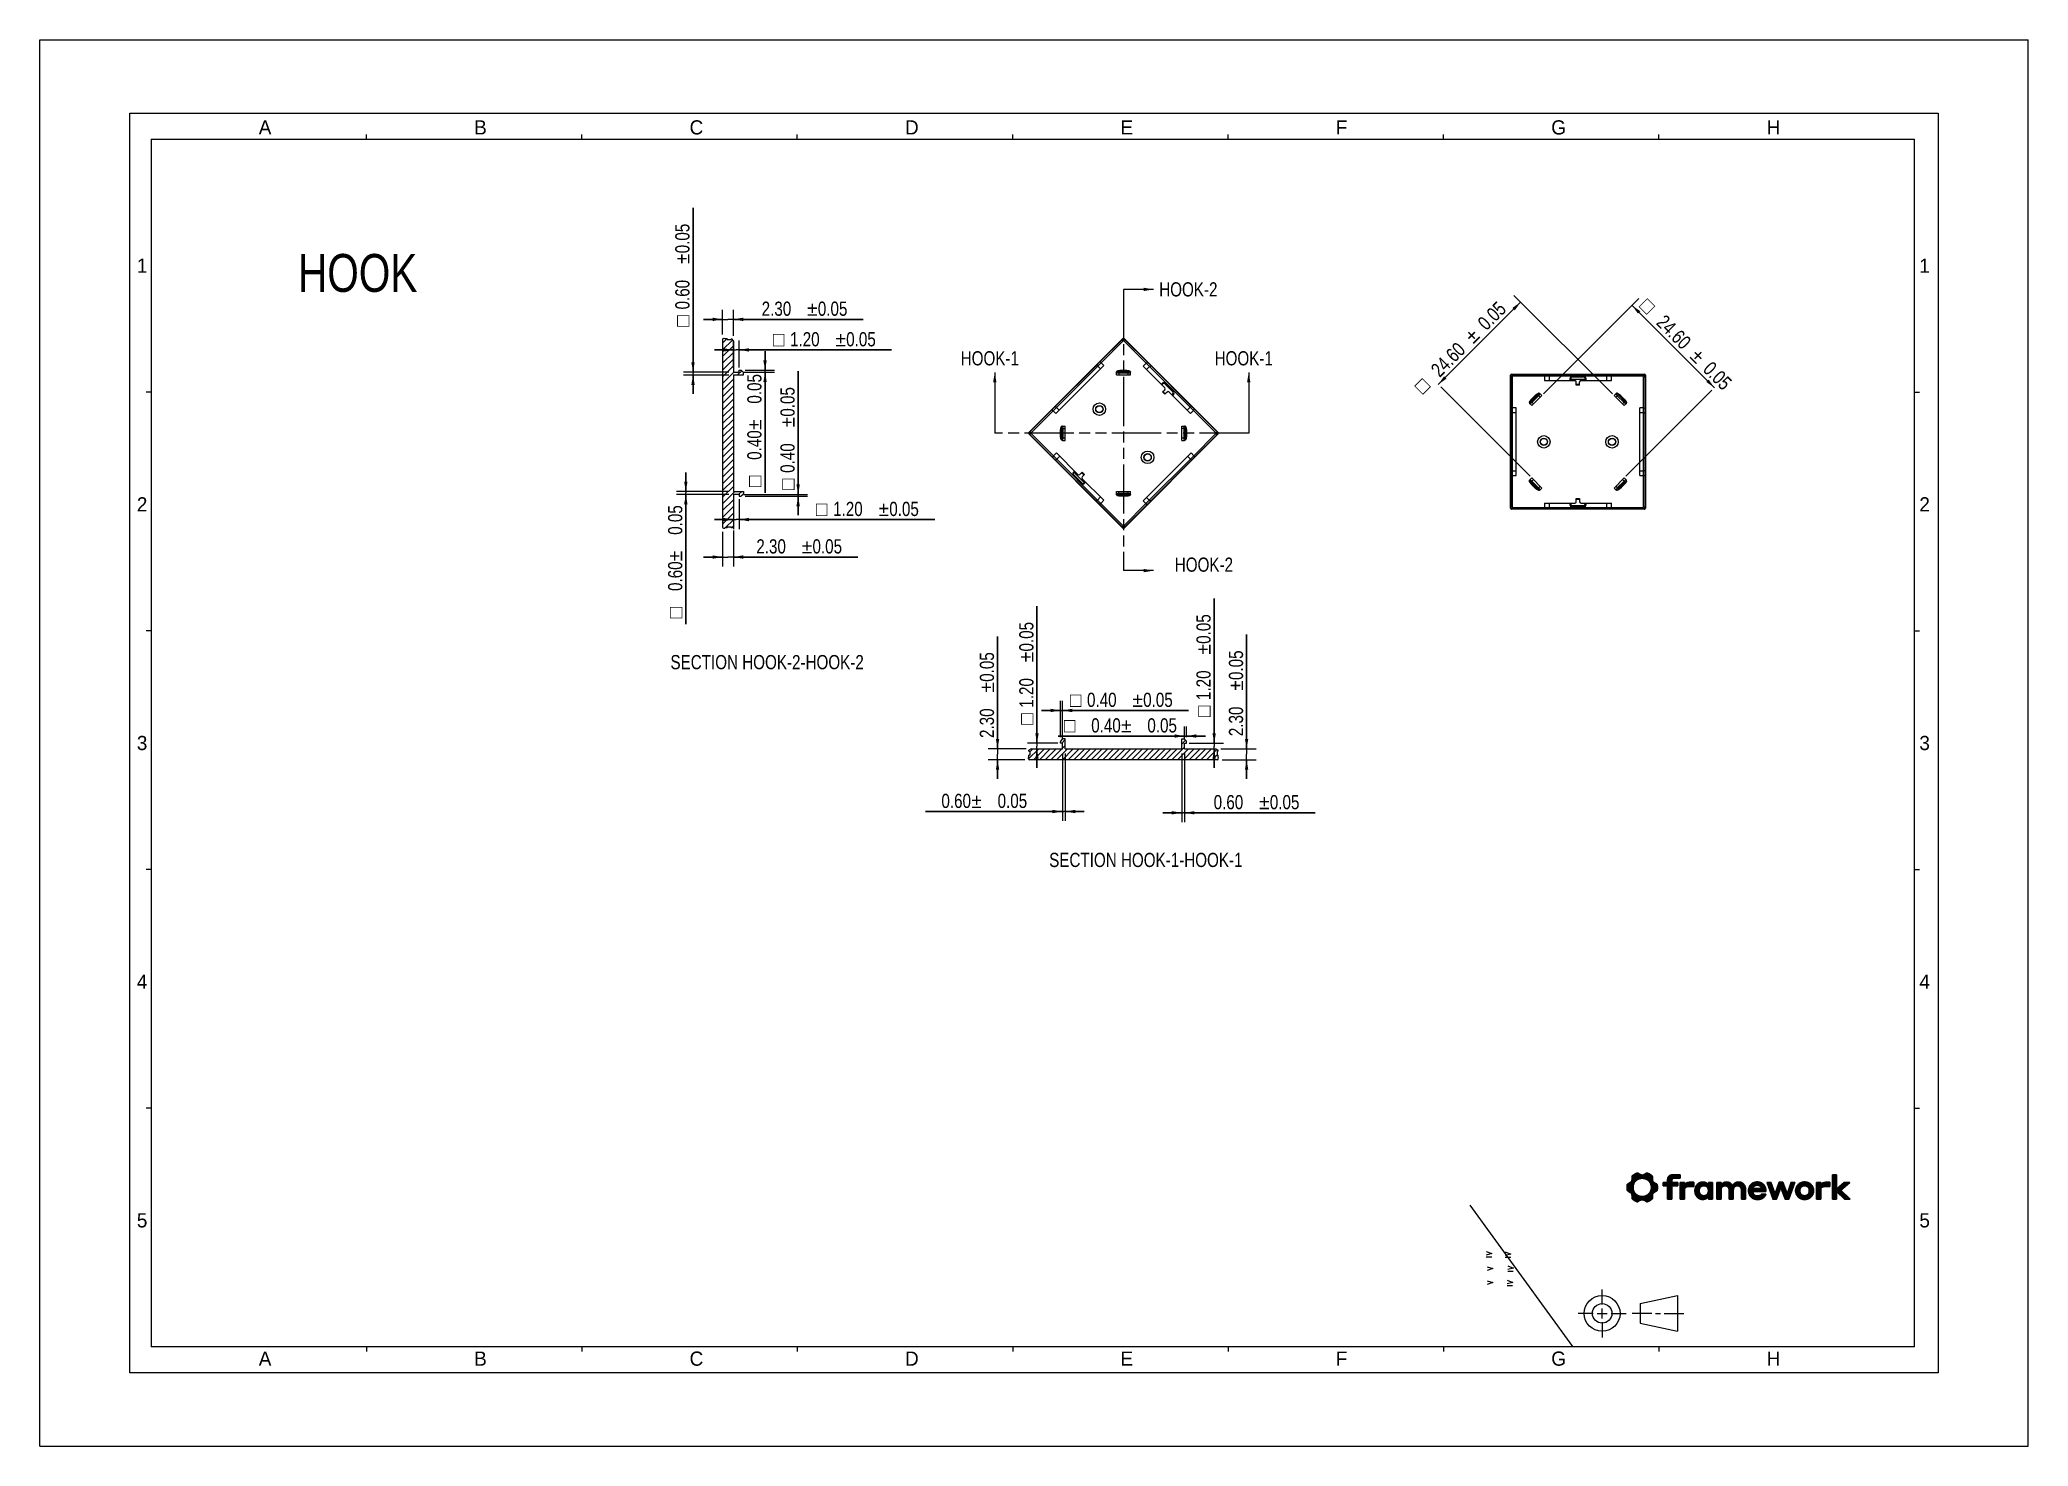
# Model space of a CAD drawing. Header units: millimetres. Extents: x 0 to 420, y 0 to 297.
import ezdxf
from ezdxf.enums import TextEntityAlignment as Align

# ---------------------------------------------------------------- set-up
doc = ezdxf.new("R2010")
doc.units = ezdxf.units.MM
doc.header["$LTSCALE"] = 23.1
doc.linetypes.add('PHANTOM', pattern=[0.8, 0.45, -0.05, 0.1, -0.05, 0.1, -0.05])
doc.layers.get('0').update_dxf_attribs({"linetype": 'CONTINUOUS'})
for name, color, linetype in [('DEFAULT_3', 7, 'PHANTOM'), ('DETAIL', 7, 'CONTINUOUS'), ('FEATURE', 7, 'CONTINUOUS')]:
    doc.layers.add(name, color=color, linetype=linetype)
doc.styles.get("Standard").update_dxf_attribs({"font": 'txt', "width": 0.8})
doc.styles.add('TEXTSTYLE_2', font='txt')
doc.styles.add('TEXTSTYLE_3', font='symbol_asme.ttf')
doc.dimstyles.new('DIMSTYLE_1', dxfattribs={"dimtxt": 3, "dimasz": 2.1, "dimexe": 2, "dimexo": 1, "dimgap": 0.75, "dimtad": 1, "dimzin": 0, "dimdsep": 46, "dimtxsty": 'STANDARD', "dimblk": '_FILLED', "dimblk1": '_FILLED', "dimblk2": '_FILLED', "dimcen": 0.09, "dimazin": 0, "dimtol": 1, "dimtp": 0.05, "dimtm": 0.05, "dimtfac": 1, "dimtofl": 0, "dimtmove": 0, "dimatfit": 3, "dimldrblk": '_FILLED', "dimfxl": 1, "dimtolj": 1, "dimtzin": 0, "dimarcsym": 0})
doc.dimstyles.get("Standard").update_dxf_attribs({"dimtxt": 3, "dimasz": 2.1, "dimexe": 2, "dimexo": 1, "dimtad": 1, "dimzin": 0, "dimdsep": 46, "dimtxsty": 'STANDARD', "dimblk": '_FILLED', "dimblk1": '_FILLED', "dimblk2": '_FILLED', "dimcen": 0.09, "dimazin": 0, "dimtol": 1, "dimtp": 0.01, "dimtm": 0.01, "dimtfac": 1, "dimtofl": 0, "dimtmove": 0, "dimatfit": 3, "dimldrblk": '_FILLED', "dimfxl": 1, "dimtolj": 1, "dimtzin": 0, "dimarcsym": 0})

msp = doc.modelspace()

# ---------------------------------------------------------------- texts
at = {"color": 7, "linetype": 'CONTINUOUS', "char_height": 3, "width": 3, "attachment_point": 1, "line_spacing_factor": 0.9, "style": 'TEXTSTYLE_2'}
for s, insert in [('A', (46.25, 280)), ('B', (91.75, 280)), ('C', (137.25, 280)), ('D', (182.75, 280)), ('E', (228.25, 280)), ('F', (273.75, 280)), ('G', (319.25, 280)), ('H', (364.75, 280)), ('1', (20.5, 250.8)), ('1', (397, 250.8)), ('2', (20.5, 200.4)), ('2', (397, 200.4)), ('3', (20.5, 150)), ('3', (397, 150)), ('4', (20.5, 99.6)), ('4', (397, 99.6)), ('5', (20.5, 49.2)), ('5', (397, 49.2)), ('A', (46.25, 20)), ('B', (91.75, 20)), ('C', (137.25, 20)), ('D', (182.75, 20)), ('E', (228.25, 20)), ('F', (273.75, 20)), ('G', (319.25, 20)), ('H', (364.75, 20))]:
    msp.add_mtext(s, dxfattribs=dict(at, insert=insert))
at = {"color": 7, "linetype": 'CONTINUOUS', "attachment_point": 1, "line_spacing_factor": 0.9}
for s, insert, char_height, width in [('HOOK', (54.549, 251.762), 8, 25.6), ('HOOK-2', (236.449, 245.792), 3, 14.4), ('HOOK-1', (194.516, 231.24), 3, 14.4), ('HOOK-1', (248.15, 231.24), 3, 14.4), ('HOOK-2', (239.735, 187.664), 3, 14.4)]:
    msp.add_mtext(s, dxfattribs=dict(at, insert=insert, char_height=char_height, width=width))
at = {"layer": 'DETAIL', "color": 7, "linetype": 'CONTINUOUS', "char_height": 3, "width": 50.4, "attachment_point": 3, "line_spacing_factor": 0.9}
for s, insert in [('SECTION HOOK-2-HOOK-2', (174.051, 167.076)), ('SECTION HOOK-1-HOOK-1', (254.04, 125.307))]:
    msp.add_mtext(s, dxfattribs=dict(at, insert=insert))

# ---------------------------------------------------------------- blocks, each defined once
blk = doc.blocks.new('SYM301_BL0', base_point=(310.53, 34.5))
at = {"color": 7, "linetype": 'CONTINUOUS'}
for p, q in [((309.91, 35.07), (311.15, 34.61)), ((311.12, 34.61), (309.91, 34.29)), ((309.91, 33.93), (311.1, 33.93))]:
    blk.add_line(p, q, dxfattribs=at)
blk = doc.blocks.new('SYM301_BL1', base_point=(310.67, 37.51))
at = {"color": 7, "linetype": 'CONTINUOUS'}
for p, q in [((310.05, 38.08), (311.29, 37.62)), ((311.26, 37.62), (310.05, 37.3)), ((310.05, 36.94), (311.24, 36.94))]:
    blk.add_line(p, q, dxfattribs=at)
blk = doc.blocks.new('SYM301_BL2', base_point=(310.12, 40.46))
at = {"color": 7, "linetype": 'CONTINUOUS'}
for p, q in [((309.5, 41.03), (310.74, 40.57)), ((310.72, 40.57), (309.5, 40.25)), ((309.5, 39.89), (310.7, 39.89))]:
    blk.add_line(p, q, dxfattribs=at)
blk = doc.blocks.new('SYM001_BL3', base_point=(306.31, 34.52))
at = {"color": 7, "linetype": 'CONTINUOUS'}
for p, q in [((306.93, 34.59), (305.69, 34.13)), ((305.71, 34.91), (306.93, 34.59))]:
    blk.add_line(p, q, dxfattribs=at)
blk = doc.blocks.new('SYM001_BL4', base_point=(306.31, 37.48))
at = {"color": 7, "linetype": 'CONTINUOUS'}
for p, q in [((305.72, 37.87), (306.93, 37.56)), ((306.93, 37.56), (305.69, 37.09))]:
    blk.add_line(p, q, dxfattribs=at)
blk = doc.blocks.new('SYM301_BL5', base_point=(306.09, 40.56))
at = {"color": 7, "linetype": 'CONTINUOUS'}
for p, q in [((305.47, 41.13), (306.71, 40.67)), ((306.69, 40.67), (305.47, 40.36)), ((305.47, 39.99), (306.67, 39.99))]:
    blk.add_line(p, q, dxfattribs=at)
blk = doc.blocks.new('_FILLED')
at = {"color": 0, "linetype": 'BYBLOCK'}
blk.add_solid([(0, 0), (-1, 0.17), (-1, -0.17)], dxfattribs=at)
blk = doc.blocks.new('XSEC_FILLED')
at = {"color": 0, "linetype": 'BYBLOCK'}
blk.add_solid([(0, 0), (-1, 0.17), (-1, -0.17)], dxfattribs=at)
blk = doc.blocks.new('*D0')
at = {"color": 7, "linetype": 'CONTINUOUS'}
for p, q in [((210.63, 148.46), (210.63, 177.42)), ((210.63, 177.42), (210.63, 147.86)), ((215, 148.46), (208.63, 148.46)), ((210.63, 143.26), (210.63, 147.86)), ((210.63, 147.26), (210.63, 143.26))]:
    blk.add_line(p, q, dxfattribs=at)
at = {"color": 7, "linetype": 'CONTINUOUS', "xscale": 2.1, "yscale": 2.1, "zscale": 2.1}
for p, rotation in [((210.63, 148.46), 270), ((210.63, 147.26), 90)]:
    blk.add_blockref('_FILLED', p, dxfattribs=dict(at, rotation=rotation))
at = {"color": 7, "linetype": 'CONTINUOUS', "width": 0.8}
for s, p in [('0.05', (209.88, 167.82)), ('1.20', (209.88, 155.96))]:
    blk.add_text(s, height=3, rotation=90, dxfattribs=at).set_placement(p)
at = {"color": 7, "linetype": 'CONTINUOUS', "style": 'TEXTSTYLE_3'}
for s, p in [('±', (209.88, 165.56)), ('□', (209.88, 152.33))]:
    blk.add_text(s, height=3, rotation=90, dxfattribs=at).set_placement(p)
blk = doc.blocks.new('*D1')
at = {"color": 7, "linetype": 'CONTINUOUS'}
for p, q in [((248.05, 148.46), (248.05, 179.04)), ((248.05, 179.04), (248.05, 147.86)), ((242.8, 148.46), (250.05, 148.46)), ((248.05, 143.26), (248.05, 147.86)), ((248.05, 147.26), (248.05, 143.26))]:
    blk.add_line(p, q, dxfattribs=at)
at = {"color": 7, "linetype": 'CONTINUOUS', "xscale": 2.1, "yscale": 2.1, "zscale": 2.1}
for p, rotation in [((248.05, 148.46), 270), ((248.05, 147.26), 90)]:
    blk.add_blockref('_FILLED', p, dxfattribs=dict(at, rotation=rotation))
at = {"color": 7, "linetype": 'CONTINUOUS', "width": 0.8}
for s, p in [('0.05', (247.3, 169.44)), ('1.20', (247.3, 157.58))]:
    blk.add_text(s, height=3, rotation=90, dxfattribs=at).set_placement(p)
at = {"color": 7, "linetype": 'CONTINUOUS', "style": 'TEXTSTYLE_3'}
for s, p in [('±', (247.3, 167.18)), ('□', (247.3, 153.95))]:
    blk.add_text(s, height=3, rotation=90, dxfattribs=at).set_placement(p)
blk = doc.blocks.new('*D2')
at = {"color": 7, "linetype": 'CONTINUOUS'}
for p, q in [((215.6, 149.76), (215.6, 157.37)), ((216, 149.46), (216, 157.37)), ((215.6, 155.37), (211.6, 155.37)), ((211.6, 155.37), (215.8, 155.37)), ((242.66, 155.37), (215.8, 155.37)), ((216, 155.37), (242.66, 155.37))]:
    blk.add_line(p, q, dxfattribs=at)
at = {"color": 7, "linetype": 'CONTINUOUS', "xscale": 2.1, "yscale": 2.1, "zscale": 2.1}
blk.add_blockref('_FILLED', (215.6, 155.37), dxfattribs=at)
at = {"color": 7, "linetype": 'CONTINUOUS', "xscale": 2.1, "yscale": 2.1, "zscale": 2.1, "rotation": 180}
blk.add_blockref('_FILLED', (216, 155.37), dxfattribs=at)
at = {"color": 7, "linetype": 'CONTINUOUS', "style": 'TEXTSTYLE_3'}
for s, p in [('□', (217.57, 156.12)), ('±', (230.8, 156.12))]:
    blk.add_text(s, height=3, dxfattribs=at).set_placement(p)
at = {"color": 7, "linetype": 'CONTINUOUS', "width": 0.8}
for s, p in [('0.40', (221.2, 156.12)), ('0.05', (233.06, 156.12))]:
    blk.add_text(s, height=3, dxfattribs=at).set_placement(p)
blk = doc.blocks.new('*D3')
at = {"color": 7, "linetype": 'CONTINUOUS'}
for p, q in [((241.8, 149.46), (241.8, 151.97)), ((242.2, 149.76), (242.2, 151.97)), ((241.8, 149.97), (215.1, 149.97)), ((215.1, 149.97), (242, 149.97)), ((246.2, 149.97), (242, 149.97)), ((242.2, 149.97), (246.2, 149.97))]:
    blk.add_line(p, q, dxfattribs=at)
at = {"color": 7, "linetype": 'CONTINUOUS', "xscale": 2.1, "yscale": 2.1, "zscale": 2.1}
blk.add_blockref('_FILLED', (241.8, 149.97), dxfattribs=at)
at = {"color": 7, "linetype": 'CONTINUOUS', "xscale": 2.1, "yscale": 2.1, "zscale": 2.1, "rotation": 180}
blk.add_blockref('_FILLED', (242.2, 149.97), dxfattribs=at)
at = {"color": 7, "linetype": 'CONTINUOUS', "style": 'TEXTSTYLE_3'}
for s, p in [('□', (218.73, 150.72)), ('±', (230.59, 150.72))]:
    blk.add_text(s, height=3, dxfattribs=at).set_placement(p, align=Align.RIGHT)
at = {"color": 7, "linetype": 'CONTINUOUS', "width": 0.8}
for s, p in [('0.40', (228.33, 150.72)), ('0.05', (240.19, 150.72))]:
    blk.add_text(s, height=3, dxfattribs=at).set_placement(p, align=Align.RIGHT)
blk = doc.blocks.new('*D4')
at = {"color": 7, "linetype": 'CONTINUOUS'}
for p, q in [((202.3, 147.26), (202.3, 171.02)), ((202.3, 171.02), (202.3, 146.11)), ((208.37, 147.26), (200.3, 147.26)), ((208.07, 144.96), (200.3, 144.96)), ((202.3, 140.96), (202.3, 146.11)), ((202.3, 144.96), (202.3, 140.96))]:
    blk.add_line(p, q, dxfattribs=at)
at = {"color": 7, "linetype": 'CONTINUOUS', "xscale": 2.1, "yscale": 2.1, "zscale": 2.1}
for p, rotation in [((202.3, 147.26), 270), ((202.3, 144.96), 90)]:
    blk.add_blockref('_FILLED', p, dxfattribs=dict(at, rotation=rotation))
at = {"color": 7, "linetype": 'CONTINUOUS', "width": 0.8}
for s, p in [('0.05', (201.55, 161.42)), ('2.30', (201.55, 149.56))]:
    blk.add_text(s, height=3, rotation=90, dxfattribs=at).set_placement(p)
at = {"color": 7, "linetype": 'CONTINUOUS', "style": 'TEXTSTYLE_3'}
blk.add_text('±', height=3, rotation=90, dxfattribs=at).set_placement((201.55, 159.16))
blk = doc.blocks.new('*D5')
at = {"color": 7, "linetype": 'CONTINUOUS'}
for p, q in [((254.91, 147.26), (254.91, 171.4)), ((254.91, 171.4), (254.91, 146.11)), ((249.44, 147.26), (256.91, 147.26)), ((249.73, 144.96), (256.91, 144.96)), ((254.91, 140.96), (254.91, 146.11)), ((254.91, 144.96), (254.91, 140.96))]:
    blk.add_line(p, q, dxfattribs=at)
at = {"color": 7, "linetype": 'CONTINUOUS', "xscale": 2.1, "yscale": 2.1, "zscale": 2.1}
for p, rotation in [((254.91, 147.26), 270), ((254.91, 144.96), 90)]:
    blk.add_blockref('_FILLED', p, dxfattribs=dict(at, rotation=rotation))
at = {"color": 7, "linetype": 'CONTINUOUS', "width": 0.8}
for s, p in [('0.05', (254.16, 161.8)), ('2.30', (254.16, 149.94))]:
    blk.add_text(s, height=3, rotation=90, dxfattribs=at).set_placement(p)
at = {"color": 7, "linetype": 'CONTINUOUS', "style": 'TEXTSTYLE_3'}
blk.add_text('±', height=3, rotation=90, dxfattribs=at).set_placement((254.16, 159.54))
blk = doc.blocks.new('*D6')
at = {"color": 7, "linetype": 'CONTINUOUS'}
for p, q in [((241.2, 146.26), (241.2, 131.76)), ((241.8, 146.26), (241.8, 131.76)), ((241.2, 133.76), (237.2, 133.76)), ((237.2, 133.76), (241.5, 133.76)), ((269.41, 133.76), (241.5, 133.76)), ((241.8, 133.76), (269.41, 133.76))]:
    blk.add_line(p, q, dxfattribs=at)
at = {"color": 7, "linetype": 'CONTINUOUS', "xscale": 2.1, "yscale": 2.1, "zscale": 2.1}
blk.add_blockref('_FILLED', (241.2, 133.76), dxfattribs=at)
at = {"color": 7, "linetype": 'CONTINUOUS', "xscale": 2.1, "yscale": 2.1, "zscale": 2.1, "rotation": 180}
blk.add_blockref('_FILLED', (241.8, 133.76), dxfattribs=at)
at = {"color": 7, "linetype": 'CONTINUOUS', "width": 0.8}
for s, p in [('0.60', (247.95, 134.51)), ('0.05', (259.81, 134.51))]:
    blk.add_text(s, height=3, dxfattribs=at).set_placement(p)
at = {"color": 7, "linetype": 'CONTINUOUS', "style": 'TEXTSTYLE_3'}
blk.add_text('±', height=3, dxfattribs=at).set_placement((257.55, 134.51))
blk = doc.blocks.new('*D7')
at = {"color": 7, "linetype": 'CONTINUOUS'}
for p, q in [((216, 146.26), (216, 132.03)), ((216.6, 146.26), (216.6, 132.03)), ((216, 134.03), (187.09, 134.03)), ((187.09, 134.03), (216.3, 134.03)), ((220.6, 134.03), (216.3, 134.03)), ((216.6, 134.03), (220.6, 134.03))]:
    blk.add_line(p, q, dxfattribs=at)
at = {"color": 7, "linetype": 'CONTINUOUS', "xscale": 2.1, "yscale": 2.1, "zscale": 2.1}
blk.add_blockref('_FILLED', (216, 134.03), dxfattribs=at)
at = {"color": 7, "linetype": 'CONTINUOUS', "xscale": 2.1, "yscale": 2.1, "zscale": 2.1, "rotation": 180}
blk.add_blockref('_FILLED', (216.6, 134.03), dxfattribs=at)
at = {"color": 7, "linetype": 'CONTINUOUS', "width": 0.8}
for s, p in [('0.60', (196.69, 134.78)), ('0.05', (208.56, 134.78))]:
    blk.add_text(s, height=3, dxfattribs=at).set_placement(p, align=Align.RIGHT)
at = {"color": 7, "linetype": 'CONTINUOUS', "style": 'TEXTSTYLE_3'}
blk.add_text('±', height=3, dxfattribs=at).set_placement((198.96, 134.78), align=Align.RIGHT)
blk = doc.blocks.new('*D8')
at = {"color": 7, "linetype": 'CONTINUOUS'}
for p, q in [((144.21, 234.74), (144.21, 239.96)), ((146.51, 234.45), (146.51, 239.96)), ((144.21, 237.96), (140.21, 237.96)), ((140.21, 237.96), (145.36, 237.96)), ((173.94, 237.96), (145.36, 237.96)), ((146.51, 237.96), (173.94, 237.96))]:
    blk.add_line(p, q, dxfattribs=at)
at = {"color": 7, "linetype": 'CONTINUOUS', "xscale": 2.1, "yscale": 2.1, "zscale": 2.1}
blk.add_blockref('_FILLED', (144.21, 237.96), dxfattribs=at)
at = {"color": 7, "linetype": 'CONTINUOUS', "xscale": 2.1, "yscale": 2.1, "zscale": 2.1, "rotation": 180}
blk.add_blockref('_FILLED', (146.51, 237.96), dxfattribs=at)
at = {"color": 7, "linetype": 'CONTINUOUS', "width": 0.8}
for s, p in [('2.30', (152.48, 238.71)), ('0.05', (164.34, 238.71))]:
    blk.add_text(s, height=3, dxfattribs=at).set_placement(p)
at = {"color": 7, "linetype": 'CONTINUOUS', "style": 'TEXTSTYLE_3'}
blk.add_text('±', height=3, dxfattribs=at).set_placement((162.08, 238.71))
blk = doc.blocks.new('*D9')
at = {"color": 7, "linetype": 'CONTINUOUS'}
for p, q in [((146.51, 193.38), (146.51, 185.77)), ((144.21, 193.08), (144.21, 185.77)), ((144.21, 187.77), (140.21, 187.77)), ((140.21, 187.77), (145.36, 187.77)), ((172.81, 187.77), (145.36, 187.77)), ((146.51, 187.77), (172.81, 187.77))]:
    blk.add_line(p, q, dxfattribs=at)
at = {"color": 7, "linetype": 'CONTINUOUS', "xscale": 2.1, "yscale": 2.1, "zscale": 2.1}
blk.add_blockref('_FILLED', (144.21, 187.77), dxfattribs=at)
at = {"color": 7, "linetype": 'CONTINUOUS', "xscale": 2.1, "yscale": 2.1, "zscale": 2.1, "rotation": 180}
blk.add_blockref('_FILLED', (146.51, 187.77), dxfattribs=at)
at = {"color": 7, "linetype": 'CONTINUOUS', "width": 0.8}
for s, p in [('2.30', (151.35, 188.52)), ('0.05', (163.21, 188.52))]:
    blk.add_text(s, height=3, dxfattribs=at).set_placement(p)
at = {"color": 7, "linetype": 'CONTINUOUS', "style": 'TEXTSTYLE_3'}
blk.add_text('±', height=3, dxfattribs=at).set_placement((160.95, 188.52))
blk = doc.blocks.new('*D10')
at = {"color": 7, "linetype": 'CONTINUOUS'}
for p, q in [((145.51, 201.61), (134.46, 201.61)), ((136.46, 201.61), (136.46, 205.61)), ((136.46, 205.61), (136.46, 201.31)), ((145.51, 201.01), (134.46, 201.01)), ((136.46, 173.62), (136.46, 201.31)), ((136.46, 201.01), (136.46, 173.62))]:
    blk.add_line(p, q, dxfattribs=at)
at = {"color": 7, "linetype": 'CONTINUOUS', "xscale": 2.1, "yscale": 2.1, "zscale": 2.1}
for p, rotation in [((136.46, 201.61), 270), ((136.46, 201.01), 90)]:
    blk.add_blockref('_FILLED', p, dxfattribs=dict(at, rotation=rotation))
at = {"color": 7, "linetype": 'CONTINUOUS', "width": 0.8}
for s, p in [('0.05', (135.71, 198.71)), ('0.60', (135.71, 186.85))]:
    blk.add_text(s, height=3, rotation=90, dxfattribs=at).set_placement(p, align=Align.RIGHT)
at = {"color": 7, "linetype": 'CONTINUOUS', "style": 'TEXTSTYLE_3'}
for s, p in [('±', (135.71, 189.11)), ('□', (135.71, 177.25))]:
    blk.add_text(s, height=3, rotation=90, dxfattribs=at).set_placement(p, align=Align.RIGHT)
blk = doc.blocks.new('*D11')
at = {"color": 7, "linetype": 'CONTINUOUS'}
for p, q in [((137.98, 226.81), (137.98, 261.51)), ((137.98, 261.51), (137.98, 226.51)), ((145.51, 226.81), (135.98, 226.81)), ((145.51, 226.21), (135.98, 226.21)), ((137.98, 222.21), (137.98, 226.51)), ((137.98, 226.21), (137.98, 222.21))]:
    blk.add_line(p, q, dxfattribs=at)
at = {"color": 7, "linetype": 'CONTINUOUS', "xscale": 2.1, "yscale": 2.1, "zscale": 2.1}
for p, rotation in [((137.98, 226.81), 270), ((137.98, 226.21), 90)]:
    blk.add_blockref('_FILLED', p, dxfattribs=dict(at, rotation=rotation))
at = {"color": 7, "linetype": 'CONTINUOUS', "width": 0.8}
for s, p in [('0.05', (137.23, 251.91)), ('0.60', (137.23, 240.05))]:
    blk.add_text(s, height=3, rotation=90, dxfattribs=at).set_placement(p)
at = {"color": 7, "linetype": 'CONTINUOUS', "style": 'TEXTSTYLE_3'}
for s, p in [('±', (137.23, 249.65)), ('□', (137.23, 236.42))]:
    blk.add_text(s, height=3, rotation=90, dxfattribs=at).set_placement(p)
blk = doc.blocks.new('*D12')
at = {"color": 7, "linetype": 'CONTINUOUS'}
for p, q in [((153.19, 227.21), (153.19, 231.21)), ((153.19, 231.21), (153.19, 227.01)), ((148.71, 226.81), (155.19, 226.81)), ((149, 227.21), (155.19, 227.21)), ((153.19, 201.32), (153.19, 227.01)), ((153.19, 226.81), (153.19, 201.32))]:
    blk.add_line(p, q, dxfattribs=at)
at = {"color": 7, "linetype": 'CONTINUOUS', "xscale": 2.1, "yscale": 2.1, "zscale": 2.1}
for p, rotation in [((153.19, 227.21), 270), ((153.19, 226.81), 90)]:
    blk.add_blockref('_FILLED', p, dxfattribs=dict(at, rotation=rotation))
at = {"color": 7, "linetype": 'CONTINUOUS', "width": 0.8}
for s, p in [('0.05', (152.44, 226.41)), ('0.40', (152.44, 214.54))]:
    blk.add_text(s, height=3, rotation=90, dxfattribs=at).set_placement(p, align=Align.RIGHT)
at = {"color": 7, "linetype": 'CONTINUOUS', "style": 'TEXTSTYLE_3'}
for s, p in [('±', (152.44, 216.81)), ('□', (152.44, 204.94))]:
    blk.add_text(s, height=3, rotation=90, dxfattribs=at).set_placement(p, align=Align.RIGHT)
blk = doc.blocks.new('*D13')
at = {"color": 7, "linetype": 'CONTINUOUS'}
for p, q in [((160.18, 201.01), (160.18, 227.01)), ((160.18, 227.01), (160.18, 200.81)), ((148.71, 201.01), (162.18, 201.01)), ((149, 200.61), (162.18, 200.61)), ((160.18, 196.61), (160.18, 200.81)), ((160.18, 200.61), (160.18, 196.61))]:
    blk.add_line(p, q, dxfattribs=at)
at = {"color": 7, "linetype": 'CONTINUOUS', "xscale": 2.1, "yscale": 2.1, "zscale": 2.1}
for p, rotation in [((160.18, 201.01), 270), ((160.18, 200.61), 90)]:
    blk.add_blockref('_FILLED', p, dxfattribs=dict(at, rotation=rotation))
at = {"color": 7, "linetype": 'CONTINUOUS', "width": 0.8}
for s, p in [('0.05', (159.43, 217.41)), ('0.40', (159.43, 205.54))]:
    blk.add_text(s, height=3, rotation=90, dxfattribs=at).set_placement(p)
at = {"color": 7, "linetype": 'CONTINUOUS', "style": 'TEXTSTYLE_3'}
for s, p in [('±', (159.43, 215.14)), ('□', (159.43, 201.92))]:
    blk.add_text(s, height=3, rotation=90, dxfattribs=at).set_placement(p)
blk = doc.blocks.new('*D14')
at = {"color": 7, "linetype": 'CONTINUOUS'}
for p, q in [((146.51, 200.01), (146.51, 193.68)), ((147.71, 200.01), (147.71, 193.68)), ((146.51, 195.68), (142.51, 195.68)), ((142.51, 195.68), (147.11, 195.68)), ((189.03, 195.68), (147.11, 195.68)), ((147.71, 195.68), (189.03, 195.68))]:
    blk.add_line(p, q, dxfattribs=at)
at = {"color": 7, "linetype": 'CONTINUOUS', "xscale": 2.1, "yscale": 2.1, "zscale": 2.1}
blk.add_blockref('_FILLED', (146.51, 195.68), dxfattribs=at)
at = {"color": 7, "linetype": 'CONTINUOUS', "xscale": 2.1, "yscale": 2.1, "zscale": 2.1, "rotation": 180}
blk.add_blockref('_FILLED', (147.71, 195.68), dxfattribs=at)
at = {"color": 7, "linetype": 'CONTINUOUS', "style": 'TEXTSTYLE_3'}
for s, p in [('□', (163.94, 196.43)), ('±', (177.17, 196.43))]:
    blk.add_text(s, height=3, dxfattribs=at).set_placement(p)
at = {"color": 7, "linetype": 'CONTINUOUS', "width": 0.8}
for s, p in [('1.20', (167.57, 196.43)), ('0.05', (179.43, 196.43))]:
    blk.add_text(s, height=3, dxfattribs=at).set_placement(p)
blk = doc.blocks.new('*D15')
at = {"color": 7, "linetype": 'CONTINUOUS'}
for p, q in [((146.51, 231.51), (142.51, 231.51)), ((142.51, 231.51), (147.11, 231.51)), ((146.51, 227.81), (146.51, 233.51)), ((179.93, 231.51), (147.11, 231.51)), ((147.71, 227.81), (147.71, 233.51)), ((147.71, 231.51), (179.93, 231.51))]:
    blk.add_line(p, q, dxfattribs=at)
at = {"color": 7, "linetype": 'CONTINUOUS', "xscale": 2.1, "yscale": 2.1, "zscale": 2.1}
blk.add_blockref('_FILLED', (146.51, 231.51), dxfattribs=at)
at = {"color": 7, "linetype": 'CONTINUOUS', "xscale": 2.1, "yscale": 2.1, "zscale": 2.1, "rotation": 180}
blk.add_blockref('_FILLED', (147.71, 231.51), dxfattribs=at)
at = {"color": 7, "linetype": 'CONTINUOUS', "width": 0.8}
for s, p in [('1.20', (158.47, 232.26)), ('0.05', (170.33, 232.26))]:
    blk.add_text(s, height=3, dxfattribs=at).set_placement(p)
at = {"color": 7, "linetype": 'CONTINUOUS', "style": 'TEXTSTYLE_3'}
for s, p in [('□', (154.84, 232.26)), ('±', (168.07, 232.26))]:
    blk.add_text(s, height=3, dxfattribs=at).set_placement(p)
blk = doc.blocks.new('*D16')
at = {"color": 7, "linetype": 'CONTINUOUS'}
for p, q in [((317.61, 222.22), (337.73, 242.34)), ((336.32, 240.92), (345.01, 232.23)), ((353.71, 223.53), (345.01, 232.23)), ((335.01, 204.82), (353.18, 223))]:
    blk.add_line(p, q, dxfattribs=at)
at = {"color": 7, "linetype": 'CONTINUOUS', "xscale": 2.1, "yscale": 2.1, "zscale": 2.1}
for p, rotation in [((336.32, 240.92), 135), ((353.71, 223.53), 315)]:
    blk.add_blockref('_FILLED', p, dxfattribs=dict(at, rotation=rotation))
at = {"color": 7, "linetype": 'CONTINUOUS', "style": 'TEXTSTYLE_3'}
for s, p in [('□', (338.55, 239.75)), ('±', (349.12, 229.18))]:
    blk.add_text(s, height=3, rotation=-45, dxfattribs=at).set_placement(p, align=Align.CENTER)
at = {"color": 7, "linetype": 'CONTINUOUS', "width": 0.8}
for s, p in [('24.60', (344.08, 234.22)), ('0.05', (353.31, 224.99))]:
    blk.add_text(s, height=3, rotation=-45, dxfattribs=at).set_placement(p, align=Align.CENTER)
blk = doc.blocks.new('*D17')
at = {"color": 7, "linetype": 'CONTINUOUS'}
for p, q in [((312.79, 241.61), (304.09, 232.91)), ((332.18, 222.22), (311.37, 243.02)), ((295.39, 224.21), (304.09, 232.91)), ((314.78, 204.82), (295.92, 223.68))]:
    blk.add_line(p, q, dxfattribs=at)
at = {"color": 7, "linetype": 'CONTINUOUS', "xscale": 2.1, "yscale": 2.1, "zscale": 2.1}
for p, rotation in [((312.79, 241.61), 45), ((295.39, 224.21), 225)]:
    blk.add_blockref('_FILLED', p, dxfattribs=dict(at, rotation=rotation))
at = {"color": 7, "linetype": 'CONTINUOUS', "width": 0.8}
for s, p in [('0.05', (307.76, 237.65)), ('24.60', (298.52, 228.41))]:
    blk.add_text(s, height=3, rotation=45, dxfattribs=at).set_placement(p, align=Align.CENTER)
at = {"color": 7, "linetype": 'CONTINUOUS', "style": 'TEXTSTYLE_3'}
for s, p in [('±', (303.57, 233.45)), ('□', (293, 222.88))]:
    blk.add_text(s, height=3, rotation=45, dxfattribs=at).set_placement(p, align=Align.CENTER)

# ---------------------------------------------------------------- dimensions: what is measured, and where the dimension line sits
at = {"color": 7, "linetype": 'CONTINUOUS'}
for base, p1, p2, angle, picture, middle in [((137.976, 226.213), (146.507, 226.813), (146.507, 226.213), 270, '*D11', (137.976, 248.967)), ((295.391, 224.214), (332.884, 221.511), (315.49, 204.116), 225, '*D17', (301.967, 230.79)), ((353.712, 223.529), (316.904, 221.511), (334.299, 204.116), 315, '*D16', (346.459, 230.782)), ((153.195, 226.813), (148.002, 227.213), (147.707, 226.813), 270, '*D12', (153.195, 213.862)), ((160.184, 201.013), (148.002, 200.613), (147.707, 201.013), 90, '*D13', (160.184, 214.461)), ((136.465, 201.613), (146.507, 201.013), (146.507, 201.613), 90, '*D10', (136.465, 186.167)), ((210.633, 148.464), (216.003, 147.264), (216.003, 148.464), 90, '*D0', (210.633, 164.875)), ((248.047, 148.464), (248.436, 147.264), (241.803, 148.464), 90, '*D1', (248.047, 166.494)), ((241.803, 149.971), (242.203, 152.971), (241.803, 152.971), 180, '*D3', (227.645, 149.971))]:
    dim = msp.add_linear_dim(base=base, p1=p1, p2=p2, angle=angle, text='{\\fSymbol_ASME;\\W1.0;□}<>', dimstyle='DIMSTYLE_1', dxfattribs=at)
    dim.commit()
    dim.dimension.update_dxf_attribs({"geometry": picture, "text_midpoint": middle, "dimtype": 160})
for base, p1, p2, picture, middle in [((146.507, 237.963), (144.207, 233.745), (146.507, 233.447), '*D8', (163.211, 237.963)), ((146.507, 187.767), (144.207, 194.082), (146.507, 194.379), '*D9', (162.083, 187.767)), ((216.603, 134.028), (216.003, 147.264), (216.603, 147.264), '*D7', (197.823, 134.028)), ((241.803, 133.756), (241.203, 147.264), (241.803, 147.264), '*D6', (258.678, 133.756))]:
    dim = msp.add_linear_dim(base=base, p1=p1, p2=p2, dimstyle='DIMSTYLE_1', dxfattribs=at)
    dim.commit()
    dim.dimension.update_dxf_attribs({"geometry": picture, "text_midpoint": middle, "dimtype": 160})
for base, p1, p2, picture, middle in [((147.707, 231.506), (146.507, 226.813), (147.707, 226.813), '*D15', (167.387, 231.506)), ((147.707, 195.678), (146.507, 201.013), (147.707, 201.013), '*D14', (176.489, 195.678)), ((216.003, 155.365), (215.603, 148.759), (216.003, 148.464), '*D2', (230.12, 155.365))]:
    dim = msp.add_linear_dim(base=base, p1=p1, p2=p2, text='{\\fSymbol_ASME;\\W1.0;□}<>', dimstyle='DIMSTYLE_1', dxfattribs=at)
    dim.commit()
    dim.dimension.update_dxf_attribs({"geometry": picture, "text_midpoint": middle, "dimtype": 160})
for base, p1, p2, picture, middle in [((202.295, 144.964), (209.369, 147.264), (209.071, 144.964), '*D4', (202.295, 160.291)), ((254.907, 144.964), (248.436, 147.264), (248.734, 144.964), '*D5', (254.907, 160.67))]:
    dim = msp.add_linear_dim(base=base, p1=p1, p2=p2, angle=270, dimstyle='DIMSTYLE_1', dxfattribs=at)
    dim.commit()
    dim.dimension.update_dxf_attribs({"geometry": picture, "text_midpoint": middle, "dimtype": 160})

# ---------------------------------------------------------------- hatches: boundary and pattern name
at = {"linetype": 'CONTINUOUS'}
for points in [[(336.717, 55.465), (336.664, 55.339), (336.619, 55.208), (336.584, 55.074), (336.558, 54.936), (336.543, 54.795), (336.538, 54.65), (336.543, 54.506), (336.558, 54.365), (336.584, 54.227), (336.619, 54.093), (335.373, 53.971), (335.36, 53.989), (335.347, 54.007), (335.336, 54.026), (335.326, 54.045), (335.317, 54.065), (335.309, 54.086), (335.302, 54.107), (335.297, 54.129), (335.293, 54.151), (335.281, 54.232), (335.272, 54.315), (335.264, 54.398), (335.259, 54.481), (335.255, 54.566), (335.254, 54.65), (335.255, 54.735), (335.259, 54.819), (335.264, 54.903), (335.272, 54.986), (335.281, 55.069), (335.293, 55.151), (335.297, 55.173), (335.302, 55.194), (335.309, 55.215), (335.317, 55.236), (335.326, 55.256), (335.336, 55.275), (335.347, 55.294), (335.36, 55.312), (335.373, 55.329), (335.388, 55.346), (335.403, 55.362), (335.419, 55.376), (335.437, 55.39), (335.455, 55.403), (335.474, 55.415), (336.779, 55.586)], [(337.533, 56.341), (337.417, 56.271), (337.307, 56.193), (337.202, 56.108), (337.103, 56.016), (337.011, 55.918), (336.926, 55.813), (336.849, 55.702), (336.779, 55.586), (335.474, 55.415), (335.949, 55.69), (335.988, 55.713), (336.024, 55.739), (336.059, 55.767), (336.091, 55.797), (336.122, 55.829), (336.151, 55.862), (336.177, 55.898), (336.201, 55.934), (336.223, 55.972), (336.243, 56.011), (336.26, 56.052), (336.275, 56.093), (336.287, 56.136), (336.297, 56.179), (336.304, 56.223), (336.308, 56.268), (336.309, 56.313), (338.183, 56.561), (338.045, 56.535), (337.911, 56.5), (337.781, 56.456), (337.655, 56.402)], [(338.469, 57.256), (340.391, 57.227), (340.49, 57.15), (340.507, 57.136), (340.523, 57.12), (340.538, 57.104), (340.552, 57.087), (340.565, 57.069), (340.576, 57.051), (340.587, 57.032), (340.596, 57.012), (340.605, 56.992), (340.612, 56.971), (340.618, 56.95), (340.622, 56.928), (340.626, 56.906), (340.628, 56.884), (340.628, 56.862), (338.183, 56.561), (336.309, 56.313), (336.309, 56.862), (336.31, 56.884), (336.312, 56.906), (336.315, 56.928), (336.32, 56.95), (336.326, 56.971), (336.333, 56.992), (336.341, 57.012), (336.351, 57.032), (336.361, 57.051), (336.373, 57.069), (336.386, 57.087), (336.4, 57.104), (336.415, 57.12), (336.431, 57.136), (336.448, 57.15), (336.546, 57.227), (338.239, 57.293), (338.284, 57.28), (338.33, 57.269), (338.376, 57.262), (338.422, 57.257)], [(338.195, 57.31), (338.239, 57.293), (336.546, 57.227), (336.648, 57.3), (338.109, 57.352), (338.151, 57.33)], [(337.633, 57.627), (338.109, 57.352), (336.648, 57.3), (336.752, 57.369), (336.859, 57.433), (336.969, 57.494), (337.081, 57.551), (337.196, 57.603), (337.593, 57.647), (337.613, 57.637)], [(337.421, 57.675), (337.443, 57.676), (337.465, 57.676), (337.487, 57.674), (337.508, 57.671), (337.53, 57.667), (337.551, 57.661), (337.572, 57.655), (337.593, 57.647), (337.196, 57.603), (337.313, 57.651), (337.334, 57.658), (337.355, 57.664), (337.377, 57.669), (337.399, 57.673)], [(338.469, 56.582), (338.325, 56.577), (338.183, 56.561), (340.628, 56.862), (340.628, 56.313), (340.63, 56.268), (339.631, 56.193), (339.52, 56.271), (339.404, 56.341), (339.283, 56.402), (339.157, 56.456), (339.027, 56.5), (338.892, 56.535), (338.754, 56.561), (338.613, 56.577)], [(340.186, 57.369), (340.29, 57.3), (340.391, 57.227), (338.469, 57.256), (338.515, 57.257), (338.562, 57.262), (338.608, 57.269), (338.653, 57.28), (338.699, 57.293), (338.743, 57.31), (338.786, 57.33), (338.829, 57.352), (339.742, 57.603), (339.857, 57.551), (339.969, 57.494), (340.079, 57.433)], [(339.495, 57.676), (339.517, 57.675), (339.539, 57.673), (339.56, 57.669), (339.582, 57.664), (339.603, 57.658), (339.625, 57.651), (339.742, 57.603), (338.829, 57.352), (339.305, 57.627), (339.324, 57.637), (339.345, 57.647), (339.365, 57.655), (339.386, 57.661), (339.408, 57.667), (339.429, 57.671), (339.451, 57.674), (339.473, 57.676)], [(340.634, 56.223), (340.641, 56.179), (339.736, 56.108), (339.631, 56.193), (340.63, 56.268)], [(340.65, 56.136), (340.663, 56.093), (339.834, 56.016), (339.736, 56.108), (340.641, 56.179)], [(340.677, 56.052), (340.694, 56.011), (339.926, 55.918), (339.834, 56.016), (340.663, 56.093)], [(340.736, 55.934), (340.76, 55.898), (340.011, 55.813), (339.926, 55.918), (340.694, 56.011), (340.714, 55.972)], [(340.815, 55.829), (340.846, 55.797), (340.089, 55.702), (340.011, 55.813), (340.76, 55.898), (340.787, 55.862)], [(340.95, 55.713), (340.988, 55.69), (341.464, 55.415), (340.274, 55.339), (340.22, 55.465), (340.159, 55.586), (340.089, 55.702), (340.846, 55.797), (340.879, 55.767), (340.913, 55.739)], [(341.55, 55.346), (341.565, 55.329), (340.318, 55.208), (340.274, 55.339), (341.464, 55.415), (341.483, 55.403), (341.501, 55.39), (341.518, 55.376), (341.535, 55.362)], [(341.628, 55.215), (341.635, 55.194), (340.353, 55.074), (340.318, 55.208), (341.565, 55.329), (341.578, 55.312), (341.59, 55.294), (341.601, 55.275), (341.612, 55.256), (341.621, 55.236)], [(341.644, 55.151), (341.656, 55.069), (340.379, 54.936), (340.353, 55.074), (341.635, 55.194), (341.64, 55.173)], [(341.666, 54.986), (341.674, 54.903), (340.395, 54.795), (340.379, 54.936), (341.656, 55.069)], [(341.682, 54.566), (341.679, 54.481), (340.379, 54.365), (340.395, 54.506), (341.684, 54.65)], [(341.679, 54.819), (341.682, 54.735), (341.684, 54.65), (340.395, 54.506), (340.4, 54.65), (340.395, 54.795), (341.674, 54.903)], [(344.713, 56.052), (344.713, 55.711), (342.857, 54.96), (342.857, 55.711), (343.823, 55.711), (344.722, 56.188), (344.717, 56.144), (344.714, 56.099)], [(345.971, 55.711), (345.971, 54.96), (344.713, 54.96), (344.713, 52.193), (343.823, 52.193), (343.823, 54.96), (342.857, 54.96), (344.713, 55.711)], [(344.765, 56.34), (344.751, 56.305), (343.823, 56.225), (343.825, 56.317), (344.8, 56.404), (344.782, 56.373)], [(344.73, 56.229), (344.722, 56.188), (343.823, 55.711), (343.823, 56.225), (344.751, 56.305), (344.739, 56.268)], [(344.821, 56.433), (344.8, 56.404), (343.825, 56.317), (343.832, 56.404), (344.871, 56.484), (344.845, 56.459)], [(344.899, 56.506), (344.871, 56.484), (343.832, 56.404), (343.844, 56.488), (344.999, 56.558), (344.963, 56.543), (344.93, 56.525)], [(345.037, 56.571), (344.999, 56.558), (343.844, 56.488), (343.861, 56.569), (345.269, 56.601), (345.217, 56.6), (345.168, 56.596), (345.122, 56.59), (345.078, 56.582)], [(344.892, 57.308), (344.998, 57.31), (346.514, 57.31), (346.514, 56.601), (345.269, 56.601), (343.861, 56.569), (343.882, 56.646), (343.908, 56.718), (343.939, 56.787), (343.974, 56.853), (344.015, 56.914), (344.06, 56.971), (344.111, 57.023), (344.166, 57.072), (344.226, 57.116), (344.292, 57.156), (344.362, 57.192), (344.437, 57.223), (344.518, 57.249), (344.604, 57.271), (344.694, 57.288), (344.79, 57.3)], [(348.426, 55.73), (348.517, 55.732), (349.337, 55.732), (349.337, 54.849), (348.399, 54.849), (348.307, 54.848), (348.221, 54.844), (348.139, 54.837), (348.062, 54.828), (347.99, 54.816), (347.922, 54.801), (347.859, 54.784), (347.8, 54.764), (347.745, 54.741), (347.695, 54.715), (347.649, 54.686), (347.606, 54.654), (347.564, 54.617), (347.527, 54.575), (347.494, 54.531), (347.466, 54.482), (347.442, 54.43), (346.494, 52.193), (346.494, 55.711), (347.377, 55.711), (347.377, 55.12), (347.397, 55.163), (347.423, 55.21), (347.455, 55.261), (347.494, 55.314), (347.54, 55.368), (347.593, 55.423), (347.638, 55.463), (347.689, 55.502), (347.744, 55.539), (347.805, 55.575), (347.872, 55.608), (347.944, 55.638), (348.023, 55.665), (348.108, 55.688), (348.181, 55.703), (348.258, 55.715), (348.34, 55.724)], [(350.662, 54.557), (350.625, 54.492), (349.639, 54.393), (349.669, 54.528), (350.702, 54.619)], [(350.748, 54.677), (350.702, 54.619), (349.669, 54.528), (349.708, 54.658), (350.797, 54.731)], [(350.85, 54.781), (350.797, 54.731), (349.708, 54.658), (349.754, 54.781), (350.968, 54.868), (350.907, 54.827)], [(351.032, 54.904), (350.968, 54.868), (349.754, 54.781), (349.807, 54.897), (351.405, 55.006), (351.324, 54.997), (351.246, 54.982), (351.172, 54.961), (351.1, 54.935)], [(349.868, 55.007), (349.935, 55.111), (351.489, 55.009), (351.405, 55.006), (349.807, 54.897)], [(352.404, 55.235), (352.422, 55.207), (349.935, 55.111), (350.008, 55.208), (352.381, 55.267)], [(352.435, 55.183), (351.995, 54.868), (351.932, 54.904), (351.866, 54.935), (351.797, 54.961), (351.724, 54.982), (351.649, 54.997), (351.57, 55.006), (351.489, 55.009), (349.935, 55.111), (352.422, 55.207)], [(352.355, 55.302), (352.381, 55.267), (350.008, 55.208), (350.088, 55.297), (352.312, 55.352)], [(352.262, 55.404), (352.312, 55.352), (350.088, 55.297), (350.181, 55.388), (352.203, 55.459)], [(351.973, 55.617), (352.058, 55.566), (352.135, 55.513), (352.203, 55.459), (350.181, 55.388), (350.282, 55.47), (350.388, 55.543), (350.499, 55.607), (351.903, 55.652)], [(351.747, 55.714), (351.827, 55.685), (351.903, 55.652), (350.499, 55.607), (350.616, 55.661), (350.737, 55.706), (351.661, 55.739)], [(351.125, 55.782), (351.26, 55.788), (351.369, 55.784), (351.472, 55.775), (351.569, 55.759), (351.661, 55.739), (350.737, 55.706), (350.863, 55.741), (350.992, 55.767)], [(352.435, 55.183), (352.435, 55.711), (353.325, 55.711), (353.325, 52.193), (352.442, 52.193), (352.442, 52.749), (352.36, 53.481), (352.386, 53.553), (352.409, 53.628), (352.426, 53.705), (352.439, 53.785), (352.446, 53.868), (352.449, 53.952), (352.446, 54.037), (352.439, 54.119), (352.426, 54.199), (352.409, 54.276), (352.386, 54.351), (352.36, 54.423), (352.328, 54.492), (352.293, 54.557), (352.253, 54.619), (352.209, 54.677), (352.161, 54.731), (352.109, 54.781), (352.054, 54.827), (351.995, 54.868)], [(355.114, 54.07), (355.114, 52.193), (354.231, 52.193), (354.231, 55.711), (355.114, 55.711), (355.114, 55.12), (355.194, 54.491), (355.17, 54.427), (355.15, 54.361), (355.134, 54.292), (355.123, 54.221), (355.116, 54.147)], [(356.268, 55.788), (356.372, 55.784), (356.473, 55.775), (356.571, 55.76), (356.666, 55.738), (356.757, 55.712), (356.845, 55.679), (356.929, 55.641), (357.01, 55.598), (357.086, 55.55), (357.159, 55.497), (357.228, 55.439), (357.292, 55.377), (357.352, 55.31), (357.408, 55.239), (357.459, 55.164), (357.505, 55.085), (355.909, 54.992), (355.837, 54.985), (355.768, 54.972), (355.702, 54.955), (355.639, 54.933), (355.58, 54.907), (355.523, 54.876), (355.469, 54.841), (355.419, 54.802), (355.372, 54.759), (355.329, 54.712), (355.29, 54.662), (355.254, 54.608), (355.222, 54.551), (355.194, 54.491), (355.114, 55.12), (355.142, 55.17), (355.175, 55.223), (355.215, 55.277), (355.261, 55.333), (355.313, 55.389), (355.37, 55.444), (355.434, 55.498), (355.503, 55.55), (355.578, 55.599), (355.66, 55.644), (355.747, 55.685), (355.839, 55.719), (355.918, 55.743), (356, 55.762), (356.085, 55.776), (356.175, 55.785)], [(356.055, 54.993), (355.983, 54.995), (355.909, 54.992), (357.505, 55.085), (357.547, 55.002), (358.576, 54.995), (358.502, 54.992), (358.43, 54.985), (358.362, 54.972), (358.296, 54.955), (358.233, 54.933), (358.173, 54.907), (358.116, 54.876), (358.063, 54.841), (358.012, 54.802), (357.966, 54.759), (357.922, 54.712), (357.883, 54.662), (357.847, 54.608), (357.815, 54.551), (357.787, 54.491), (357.763, 54.427), (357.743, 54.361), (357.728, 54.292), (357.716, 54.221), (357.709, 54.147), (357.707, 54.07), (357.707, 52.193), (356.817, 52.193), (356.817, 54.07), (356.815, 54.148), (356.809, 54.224), (356.798, 54.297), (356.783, 54.366), (356.765, 54.433), (356.742, 54.497), (356.715, 54.557), (356.685, 54.614), (356.651, 54.668), (356.613, 54.718), (356.572, 54.764), (356.527, 54.806), (356.479, 54.845), (356.428, 54.879), (356.373, 54.909), (356.316, 54.935), (356.255, 54.956), (356.191, 54.973), (356.124, 54.985)], [(358.84, 55.788), (358.965, 55.783), (359.086, 55.77), (359.201, 55.749), (359.312, 55.72), (359.418, 55.683), (359.519, 55.638), (359.614, 55.587), (359.704, 55.528), (359.789, 55.462), (359.867, 55.391), (359.94, 55.312), (360.006, 55.228), (360.066, 55.138), (360.12, 55.043), (360.167, 54.942), (360.207, 54.837), (360.24, 54.727), (359.278, 54.614), (359.244, 54.668), (359.206, 54.718), (359.165, 54.764), (359.121, 54.806), (359.072, 54.845), (359.021, 54.879), (358.967, 54.909), (358.909, 54.935), (358.848, 54.956), (358.784, 54.973), (358.718, 54.985), (358.648, 54.993), (358.576, 54.995), (357.547, 55.002), (357.58, 55.064), (357.618, 55.128), (357.662, 55.193), (357.712, 55.26), (357.768, 55.326), (357.83, 55.391), (357.899, 55.454), (357.975, 55.515), (358.057, 55.571), (358.146, 55.623), (358.243, 55.67), (358.347, 55.71), (358.436, 55.737), (358.529, 55.758), (358.628, 55.774), (358.731, 55.784)], [(360.24, 54.727), (360.266, 54.612), (360.285, 54.493), (360.296, 54.37), (360.3, 54.244), (360.3, 52.193), (359.41, 52.193), (359.41, 54.07), (359.408, 54.148), (359.402, 54.224), (359.391, 54.297), (359.376, 54.366), (359.358, 54.433), (359.335, 54.497), (359.308, 54.557), (359.278, 54.614)], [(361.878, 54.548), (361.855, 54.485), (360.964, 54.398), (360.998, 54.537), (361.935, 54.667), (361.905, 54.609)], [(361.969, 54.722), (361.935, 54.667), (360.998, 54.537), (361.042, 54.669), (362.005, 54.773)], [(362.046, 54.822), (362.005, 54.773), (361.042, 54.669), (361.095, 54.796), (362.136, 54.908), (362.089, 54.866)], [(362.185, 54.946), (362.136, 54.908), (361.095, 54.796), (361.156, 54.917), (362.294, 55.01), (362.238, 54.98)], [(362.352, 55.037), (362.294, 55.01), (361.156, 54.917), (361.226, 55.031), (362.686, 55.111), (362.614, 55.104), (362.545, 55.094), (362.478, 55.079), (362.414, 55.06)], [(362.609, 55.796), (362.761, 55.801), (362.913, 55.796), (363.061, 55.781), (363.204, 55.757), (363.342, 55.723), (363.474, 55.679), (363.6, 55.627), (363.72, 55.566), (363.834, 55.496), (363.941, 55.418), (364.041, 55.331), (364.134, 55.237), (364.219, 55.135), (364.297, 55.025), (364.366, 54.909), (364.427, 54.785), (364.48, 54.654), (363.625, 54.552), (363.597, 54.614), (363.565, 54.673), (363.531, 54.728), (363.493, 54.779), (363.453, 54.828), (363.409, 54.872), (363.363, 54.913), (363.314, 54.951), (363.262, 54.984), (363.207, 55.014), (363.15, 55.04), (363.091, 55.062), (363.029, 55.08), (362.965, 55.095), (362.899, 55.105), (362.831, 55.111), (362.761, 55.113), (362.686, 55.111), (361.226, 55.031), (361.304, 55.138), (361.39, 55.239), (361.483, 55.332), (361.583, 55.417), (361.69, 55.495), (361.804, 55.564), (361.924, 55.626), (362.05, 55.678), (362.182, 55.722), (362.319, 55.756), (362.462, 55.781)], [(364.48, 54.654), (364.523, 54.516), (364.558, 54.372), (363.671, 54.418), (363.65, 54.487), (363.625, 54.552)], [(368.189, 55.739), (369.051, 53.368), (370.719, 55.711), (369.433, 52.165), (368.633, 52.165), (367.737, 54.613), (366.847, 52.165), (366.068, 52.165), (366.534, 53.347), (367.403, 55.739)], [(371.931, 54.554), (371.894, 54.489), (370.918, 54.392), (370.955, 54.529), (371.973, 54.616)], [(372.019, 54.674), (371.973, 54.616), (370.955, 54.529), (371.001, 54.661), (372.123, 54.779), (372.069, 54.729)], [(372.181, 54.825), (372.123, 54.779), (371.001, 54.661), (371.057, 54.787), (372.308, 54.903), (372.243, 54.866)], [(372.377, 54.934), (372.308, 54.903), (371.057, 54.787), (371.121, 54.907), (372.684, 55.006), (372.603, 54.996), (372.524, 54.981), (372.449, 54.96)], [(372.768, 55.801), (372.919, 55.796), (373.067, 55.781), (373.21, 55.755), (373.349, 55.72), (373.483, 55.676), (373.611, 55.622), (373.734, 55.56), (373.851, 55.489), (373.962, 55.411), (374.066, 55.324), (374.163, 55.23), (374.252, 55.129), (374.334, 55.022), (374.407, 54.907), (374.472, 54.787), (374.527, 54.661), (374.574, 54.529), (373.669, 54.423), (373.636, 54.492), (373.599, 54.557), (373.557, 54.619), (373.511, 54.677), (373.461, 54.731), (373.408, 54.781), (373.35, 54.827), (373.289, 54.868), (373.224, 54.904), (373.155, 54.935), (373.084, 54.961), (373.009, 54.982), (372.932, 54.997), (372.851, 55.006), (372.768, 55.009), (372.684, 55.006), (371.121, 54.907), (371.194, 55.022), (371.276, 55.129), (371.365, 55.23), (371.462, 55.324), (371.566, 55.411), (371.677, 55.489), (371.794, 55.56), (371.918, 55.622), (372.047, 55.676), (372.182, 55.72), (372.322, 55.755), (372.466, 55.781), (372.615, 55.796)], [(377.209, 55.73), (377.3, 55.732), (378.121, 55.732), (378.121, 54.849), (377.182, 54.849), (377.09, 54.848), (377.004, 54.844), (376.922, 54.837), (376.845, 54.828), (376.773, 54.816), (376.705, 54.801), (376.642, 54.784), (376.583, 54.764), (376.529, 54.741), (376.478, 54.715), (376.432, 54.686), (376.389, 54.654), (376.348, 54.617), (376.31, 54.575), (376.278, 54.531), (376.249, 54.482), (376.225, 54.43), (375.277, 52.193), (375.277, 55.711), (376.16, 55.711), (376.16, 55.12), (376.181, 55.163), (376.207, 55.21), (376.238, 55.261), (376.277, 55.314), (376.323, 55.368), (376.376, 55.423), (376.422, 55.463), (376.472, 55.502), (376.527, 55.539), (376.588, 55.575), (376.655, 55.608), (376.728, 55.638), (376.806, 55.665), (376.891, 55.688), (376.964, 55.703), (377.041, 55.715), (377.123, 55.724)], [(379.519, 54.279), (381.132, 55.711), (382.293, 55.711), (380.423, 54.07), (382.39, 52.193), (381.201, 52.193), (379.519, 53.792), (379.519, 52.193), (378.643, 52.193), (378.643, 57.31), (379.519, 57.31)], [(336.619, 54.093), (336.664, 53.962), (336.717, 53.836), (335.949, 53.612), (335.474, 53.886), (335.455, 53.898), (335.437, 53.911), (335.419, 53.924), (335.403, 53.939), (335.388, 53.955), (335.373, 53.971)], [(336.779, 53.715), (336.849, 53.599), (336.926, 53.488), (337.011, 53.383), (337.103, 53.285), (337.202, 53.193), (337.307, 53.108), (337.417, 53.03), (337.533, 52.96), (336.309, 52.439), (336.309, 52.988), (336.308, 53.036), (336.303, 53.083), (336.295, 53.13), (336.284, 53.176), (336.27, 53.221), (336.254, 53.264), (336.235, 53.307), (336.213, 53.348), (336.188, 53.388), (336.161, 53.425), (336.131, 53.462), (336.099, 53.496), (336.065, 53.528), (336.029, 53.558), (335.99, 53.586), (335.949, 53.612), (336.717, 53.836)], [(338.469, 52.719), (338.613, 52.724), (338.754, 52.74), (340.628, 52.439), (340.628, 52.417), (340.626, 52.395), (340.622, 52.373), (340.618, 52.351), (340.612, 52.33), (340.605, 52.309), (340.596, 52.289), (340.587, 52.269), (340.576, 52.25), (340.565, 52.232), (340.552, 52.214), (340.538, 52.197), (340.523, 52.181), (340.507, 52.165), (340.49, 52.151), (340.391, 52.074), (338.608, 52.032), (338.562, 52.039), (338.515, 52.044), (338.469, 52.045), (336.648, 52.001), (336.546, 52.074), (336.448, 52.151), (336.431, 52.165), (336.415, 52.181), (336.4, 52.197), (336.386, 52.214), (336.373, 52.232), (336.361, 52.25), (336.351, 52.269), (336.341, 52.289), (336.333, 52.309), (336.326, 52.33), (336.32, 52.351), (336.315, 52.373), (336.312, 52.395), (336.31, 52.417), (336.309, 52.439), (337.533, 52.96), (337.655, 52.899), (337.781, 52.845), (337.911, 52.801), (338.045, 52.766), (338.183, 52.74), (338.325, 52.724)], [(338.239, 52.008), (338.195, 51.991), (336.752, 51.932), (336.648, 52.001), (338.469, 52.045), (338.422, 52.044), (338.376, 52.039), (338.33, 52.032), (338.284, 52.021)], [(338.109, 51.949), (337.633, 51.674), (337.313, 51.65), (337.196, 51.698), (337.081, 51.75), (336.969, 51.807), (336.859, 51.867), (336.752, 51.932), (338.195, 51.991), (338.151, 51.972)], [(337.593, 51.654), (337.572, 51.646), (337.551, 51.639), (337.53, 51.634), (337.508, 51.63), (337.487, 51.627), (337.465, 51.625), (337.443, 51.625), (337.421, 51.626), (337.399, 51.628), (337.377, 51.632), (337.355, 51.636), (337.334, 51.643), (337.313, 51.65), (337.633, 51.674), (337.613, 51.663)], [(338.608, 52.032), (340.391, 52.074), (340.29, 52.001), (340.186, 51.932), (339.305, 51.674), (338.829, 51.949), (338.786, 51.972), (338.743, 51.991), (338.699, 52.008), (338.653, 52.021)], [(340.63, 53.036), (340.628, 52.988), (340.628, 52.439), (338.754, 52.74), (338.892, 52.766), (339.027, 52.801), (339.157, 52.845), (339.283, 52.899), (339.404, 52.96), (339.52, 53.03), (340.635, 53.083)], [(339.742, 51.698), (339.625, 51.65), (339.603, 51.643), (339.582, 51.636), (339.56, 51.632), (339.539, 51.628), (339.517, 51.626), (339.495, 51.625), (339.473, 51.625), (339.451, 51.627), (339.429, 51.63), (339.408, 51.634), (339.386, 51.639), (339.365, 51.646), (339.345, 51.654), (339.324, 51.663), (339.305, 51.674), (340.186, 51.932), (340.079, 51.867), (339.969, 51.807), (339.857, 51.75)], [(340.642, 53.13), (340.635, 53.083), (339.52, 53.03), (339.631, 53.108), (340.653, 53.176)], [(340.667, 53.221), (340.653, 53.176), (339.631, 53.108), (339.736, 53.193), (340.683, 53.264)], [(340.703, 53.307), (340.683, 53.264), (339.736, 53.193), (339.834, 53.285), (340.725, 53.348)], [(340.749, 53.388), (340.725, 53.348), (339.834, 53.285), (339.926, 53.383), (340.806, 53.462), (340.776, 53.425)], [(340.838, 53.496), (340.806, 53.462), (339.926, 53.383), (340.011, 53.488), (340.948, 53.586), (340.909, 53.558), (340.872, 53.528)], [(341.464, 53.886), (340.988, 53.612), (340.948, 53.586), (340.011, 53.488), (340.089, 53.599), (340.159, 53.715), (340.22, 53.836), (341.55, 53.955), (341.535, 53.939), (341.518, 53.924), (341.501, 53.911), (341.483, 53.898)], [(341.565, 53.971), (341.55, 53.955), (340.22, 53.836), (340.274, 53.962), (341.628, 54.086), (341.621, 54.065), (341.612, 54.045), (341.601, 54.026), (341.59, 54.007), (341.578, 53.989)], [(341.635, 54.107), (341.628, 54.086), (340.274, 53.962), (340.318, 54.093), (341.644, 54.151), (341.64, 54.129)], [(341.656, 54.232), (341.644, 54.151), (340.318, 54.093), (340.353, 54.227), (341.666, 54.315)], [(341.674, 54.398), (341.666, 54.315), (340.353, 54.227), (340.379, 54.365), (341.679, 54.481)], [(347.377, 54.042), (347.377, 52.193), (346.494, 52.193), (347.442, 54.43), (347.421, 54.375), (347.405, 54.316), (347.393, 54.253), (347.384, 54.187), (347.379, 54.116)], [(350.513, 54.119), (350.505, 54.037), (350.502, 53.952), (349.603, 53.798), (349.598, 53.952), (349.603, 54.105), (350.525, 54.199)], [(350.543, 54.276), (350.525, 54.199), (349.603, 54.105), (349.617, 54.252), (350.566, 54.351)], [(350.505, 53.868), (350.513, 53.785), (349.617, 53.649), (349.603, 53.798), (350.502, 53.952)], [(350.593, 54.423), (350.566, 54.351), (349.617, 54.252), (349.639, 54.393), (350.625, 54.492)], [(350.525, 53.705), (350.543, 53.628), (349.639, 53.507), (349.617, 53.649), (350.513, 53.785)], [(350.566, 53.553), (350.593, 53.481), (349.669, 53.371), (349.639, 53.507), (350.543, 53.628)], [(350.625, 53.412), (350.662, 53.347), (349.708, 53.241), (349.669, 53.371), (350.593, 53.481)], [(350.702, 53.285), (350.748, 53.227), (349.754, 53.118), (349.708, 53.241), (350.662, 53.347)], [(350.85, 53.123), (350.907, 53.077), (349.807, 53.001), (349.754, 53.118), (350.748, 53.227), (350.797, 53.173)], [(350.968, 53.036), (351.032, 53), (349.868, 52.891), (349.807, 53.001), (350.907, 53.077)], [(351.489, 52.895), (351.57, 52.898), (351.649, 52.907), (351.724, 52.922), (351.797, 52.943), (351.866, 52.969), (351.932, 53), (351.995, 53.036), (352.054, 53.077), (352.109, 53.123), (352.161, 53.173), (352.209, 53.227), (352.253, 53.285), (352.293, 53.347), (352.328, 53.412), (352.36, 53.481), (352.442, 52.749), (349.934, 52.787), (349.868, 52.891), (351.032, 53), (351.1, 52.969), (351.172, 52.943), (351.246, 52.922), (351.324, 52.907), (351.405, 52.898)], [(352.413, 52.696), (352.391, 52.663), (350.087, 52.602), (350.008, 52.691), (349.934, 52.787), (352.442, 52.749), (352.429, 52.725)], [(352.366, 52.627), (352.324, 52.575), (350.18, 52.512), (350.087, 52.602), (352.391, 52.663)], [(352.274, 52.52), (352.216, 52.464), (352.166, 52.421), (350.386, 52.358), (350.28, 52.43), (350.18, 52.512), (352.324, 52.575)], [(352.111, 52.378), (352.051, 52.337), (350.497, 52.295), (350.386, 52.358), (352.166, 52.421)], [(351.985, 52.297), (351.914, 52.26), (351.837, 52.226), (351.755, 52.195), (350.859, 52.162), (350.734, 52.197), (350.613, 52.241), (350.497, 52.295), (352.051, 52.337)], [(351.666, 52.168), (351.592, 52.151), (351.513, 52.136), (351.119, 52.122), (350.987, 52.137), (350.859, 52.162), (351.755, 52.195)], [(351.43, 52.126), (351.344, 52.119), (351.253, 52.117), (351.119, 52.122), (351.513, 52.136)], [(363.671, 54.418), (364.558, 54.372), (364.583, 54.222), (364.598, 54.066), (364.603, 53.903), (360.923, 53.803), (360.918, 53.952), (360.923, 54.106), (360.939, 54.255), (360.964, 54.398), (361.855, 54.485), (361.836, 54.418)], [(364.603, 53.903), (364.603, 53.806), (361.808, 53.806), (361.816, 53.729), (361.829, 53.653), (360.964, 53.517), (360.939, 53.658), (360.923, 53.803)], [(361.847, 53.58), (361.869, 53.509), (360.999, 53.381), (360.964, 53.517), (361.829, 53.653)], [(361.896, 53.44), (361.927, 53.374), (361.043, 53.249), (360.999, 53.381), (361.869, 53.509)], [(362.001, 53.252), (362.044, 53.195), (361.097, 53.123), (361.043, 53.249), (361.927, 53.374), (361.962, 53.311)], [(362.091, 53.142), (362.141, 53.093), (361.159, 53.003), (361.097, 53.123), (362.044, 53.195)], [(362.254, 53.006), (362.315, 52.968), (361.23, 52.889), (361.159, 53.003), (362.141, 53.093), (362.196, 53.047)], [(362.447, 52.907), (362.518, 52.883), (361.309, 52.781), (361.23, 52.889), (362.315, 52.968), (362.379, 52.935)], [(363.67, 53.2), (363.685, 53.222), (364.561, 53.222), (364.544, 53.145), (364.516, 53.059), (364.475, 52.967), (364.421, 52.87), (364.353, 52.771), (364.272, 52.672), (361.493, 52.585), (361.397, 52.679), (361.309, 52.781), (362.83, 52.84), (362.896, 52.841), (362.959, 52.845), (363.019, 52.851), (363.075, 52.86), (363.129, 52.87), (363.192, 52.886), (363.251, 52.904), (363.306, 52.924), (363.356, 52.946), (363.403, 52.97), (363.445, 52.994), (363.484, 53.02), (363.519, 53.045), (363.561, 53.08), (363.596, 53.113), (363.626, 53.145), (363.651, 53.174)], [(362.83, 52.84), (361.309, 52.781), (362.518, 52.883), (362.592, 52.864), (362.668, 52.851), (362.748, 52.843)], [(364.202, 52.599), (364.123, 52.527), (364.036, 52.458), (363.94, 52.393), (363.835, 52.332), (363.721, 52.276), (363.597, 52.227), (363.464, 52.185), (362.363, 52.15), (362.219, 52.186), (362.081, 52.231), (361.949, 52.285), (361.825, 52.348), (361.707, 52.419), (361.596, 52.498), (361.493, 52.585), (364.272, 52.672)], [(363.35, 52.156), (363.23, 52.134), (363.103, 52.117), (362.97, 52.106), (362.83, 52.103), (362.669, 52.108), (362.513, 52.124), (362.363, 52.15), (363.464, 52.185)], [(371.778, 54.117), (371.77, 54.036), (371.767, 53.952), (370.876, 53.801), (370.87, 53.952), (370.876, 54.103), (371.791, 54.197)], [(371.81, 54.274), (371.791, 54.197), (370.876, 54.103), (370.892, 54.25), (371.833, 54.348)], [(371.77, 53.869), (371.778, 53.787), (370.892, 53.655), (370.876, 53.801), (371.767, 53.952)], [(371.861, 54.42), (371.833, 54.348), (370.892, 54.25), (370.918, 54.392), (371.894, 54.489)], [(371.791, 53.708), (371.81, 53.63), (370.918, 53.513), (370.892, 53.655), (371.778, 53.787)], [(371.833, 53.556), (371.861, 53.484), (370.955, 53.375), (370.918, 53.513), (371.81, 53.63)], [(371.894, 53.415), (371.931, 53.35), (371.001, 53.244), (370.955, 53.375), (371.861, 53.484)], [(371.973, 53.288), (372.019, 53.23), (371.057, 53.117), (371.001, 53.244), (371.931, 53.35)], [(372.123, 53.125), (372.181, 53.079), (371.121, 52.997), (371.057, 53.117), (372.019, 53.23), (372.069, 53.175)], [(372.308, 53.001), (372.377, 52.97), (371.194, 52.882), (371.121, 52.997), (372.181, 53.079), (372.243, 53.038)], [(372.768, 52.895), (372.851, 52.898), (374.334, 52.882), (374.252, 52.775), (374.163, 52.674), (374.066, 52.58), (373.962, 52.493), (373.851, 52.415), (373.734, 52.344), (373.611, 52.282), (373.483, 52.229), (373.349, 52.184), (373.21, 52.149), (373.067, 52.123), (372.919, 52.108), (372.768, 52.103), (372.615, 52.108), (372.466, 52.123), (372.322, 52.149), (372.182, 52.184), (372.047, 52.229), (371.918, 52.282), (371.794, 52.344), (371.677, 52.415), (371.566, 52.493), (371.462, 52.58), (371.365, 52.674), (371.276, 52.775), (371.194, 52.882), (372.377, 52.97), (372.449, 52.944), (372.524, 52.923), (372.603, 52.908), (372.684, 52.898)], [(374.574, 54.529), (374.611, 54.392), (374.637, 54.25), (374.654, 54.103), (374.659, 53.952), (374.654, 53.801), (374.637, 53.655), (374.611, 53.513), (374.574, 53.375), (374.527, 53.244), (374.472, 53.117), (374.407, 52.997), (374.334, 52.882), (372.851, 52.898), (372.932, 52.907), (373.009, 52.922), (373.084, 52.943), (373.155, 52.969), (373.224, 53), (373.289, 53.036), (373.35, 53.077), (373.408, 53.123), (373.461, 53.173), (373.511, 53.227), (373.557, 53.285), (373.599, 53.347), (373.636, 53.412), (373.669, 53.481), (373.697, 53.553), (373.72, 53.628), (373.738, 53.705), (373.752, 53.785), (373.76, 53.868), (373.762, 53.952), (373.76, 54.037), (373.752, 54.119), (373.738, 54.199), (373.72, 54.276), (373.697, 54.351), (373.669, 54.423)], [(376.16, 54.042), (376.16, 52.193), (375.277, 52.193), (376.225, 54.43), (376.204, 54.375), (376.188, 54.316), (376.176, 54.253), (376.167, 54.187), (376.162, 54.116)]]:
    msp.add_hatch(color=7, dxfattribs=at).paths.add_polyline_path(points)

# ---------------------------------------------------------------- linework, layer by layer
at = {"color": 7, "linetype": 'CONTINUOUS'}
for p, q in [((0, 0), (0, 297)), ((0, 297), (420, 297)), ((420, 0), (420, 297)), ((19, 15.5), (19, 281.5)), ((19, 281.5), (401, 281.5)), ((401, 281.5), (401, 15.5)), ((23.5, 276), (23.5, 21)), ((23.5, 276), (396, 276)), ((69, 276), (69, 277)), ((114.5, 276), (114.5, 277)), ((160, 276), (160, 277)), ((205.5, 276), (205.5, 277)), ((251, 276), (251, 277)), ((296.5, 276), (296.5, 277)), ((342, 276), (342, 277)), ((396, 21), (396, 276)), ((144.207, 232.919), (145.188, 233.9)), ((144.207, 233.745), (144.207, 194.082)), ((144.207, 231.505), (146.36, 233.658)), ((144.207, 230.091), (146.507, 232.391)), ((144.382, 233.943), (144.707, 233.983)), ((144.707, 233.983), (144.707, 233.912)), ((144.707, 233.912), (145.207, 233.9)), ((145.207, 233.7), (145.207, 233.9)), ((145.207, 233.7), (146.007, 233.68)), ((146.007, 233.88), (146.007, 233.68)), ((146.007, 233.88), (146.209, 233.875)), ((146.507, 233.447), (146.209, 233.875)), ((146.507, 233.447), (146.507, 226.813)), ((144.207, 228.676), (146.507, 230.976)), ((144.207, 227.262), (146.507, 229.562)), ((144.207, 225.848), (146.507, 228.148)), ((144.207, 224.434), (146.586, 226.813)), ((146.507, 226.813), (147.707, 226.813)), ((147.4, 226.213), (148.27, 227.083)), ((147.707, 226.813), (147.728, 227.213)), ((147.728, 227.213), (148.002, 227.213)), ((148.494, 226.903), (148.189, 227.147)), ((144.207, 223.02), (146.507, 225.32)), ((144.207, 221.605), (146.507, 223.905)), ((146.507, 226.213), (146.507, 201.613)), ((146.507, 226.213), (148.607, 226.213)), ((148.607, 226.213), (148.607, 226.669)), ((23.5, 222.6), (22.5, 222.6)), ((144.207, 220.191), (146.507, 222.491)), ((144.207, 218.777), (146.507, 221.077)), ((144.207, 217.363), (146.507, 219.663)), ((396, 222.6), (397, 222.6)), ((144.207, 215.948), (146.507, 218.248)), ((144.207, 214.534), (146.507, 216.834)), ((144.207, 213.12), (146.507, 215.42)), ((144.207, 211.706), (146.507, 214.006)), ((144.207, 210.292), (146.507, 212.592)), ((144.207, 208.877), (146.507, 211.177)), ((144.207, 207.463), (146.507, 209.763)), ((144.207, 206.049), (146.507, 208.349)), ((144.207, 204.635), (146.507, 206.935)), ((144.207, 203.221), (146.507, 205.521)), ((144.207, 201.806), (146.507, 204.106)), ((144.207, 200.392), (146.507, 202.692)), ((144.207, 198.978), (146.842, 201.613)), ((146.507, 201.613), (148.607, 201.613)), ((147.656, 201.013), (148.256, 201.613)), ((148.607, 201.613), (148.607, 201.157)), ((144.207, 197.564), (146.507, 199.864)), ((144.207, 196.15), (146.507, 198.45)), ((146.507, 201.013), (147.707, 201.013)), ((146.507, 201.013), (146.507, 194.379)), ((147.707, 201.013), (147.728, 200.613)), ((147.728, 200.613), (148.002, 200.613)), ((148.494, 200.923), (148.189, 200.679)), ((144.207, 194.735), (146.507, 197.035)), ((144.382, 193.883), (144.707, 193.843)), ((145.207, 193.926), (144.707, 193.914)), ((144.707, 193.914), (144.707, 193.843)), ((144.802, 193.916), (146.507, 195.621)), ((145.207, 194.126), (146.007, 194.146)), ((145.207, 193.926), (145.207, 194.126)), ((146.007, 194.146), (146.007, 193.946)), ((146.209, 193.951), (146.007, 193.946)), ((146.507, 194.379), (146.209, 193.951)), ((23.5, 172.2), (22.5, 172.2)), ((396, 172.2), (397, 172.2)), ((210.999, 147.264), (208.873, 145.138)), ((209.369, 147.264), (208.941, 146.966)), ((209.782, 147.264), (209.132, 146.615)), ((209.369, 147.264), (216.003, 147.264)), ((212.216, 147.264), (209.916, 144.964)), ((213.433, 147.264), (211.133, 144.964)), ((214.65, 147.264), (212.35, 144.964)), ((215.867, 147.264), (213.567, 144.964)), ((217.084, 147.264), (214.784, 144.964)), ((215.603, 148.485), (215.603, 148.759)), ((216.003, 148.464), (215.603, 148.485)), ((215.913, 149.251), (215.669, 148.946)), ((216.603, 149.217), (215.857, 148.472)), ((218.301, 147.264), (216.001, 144.964)), ((216.003, 147.264), (216.003, 148.464)), ((216.603, 148), (216.003, 147.4)), ((216.603, 149.364), (216.147, 149.364)), ((216.603, 147.264), (216.603, 149.364)), ((216.603, 147.264), (241.203, 147.264)), ((219.518, 147.264), (217.218, 144.964)), ((220.735, 147.264), (218.435, 144.964)), ((221.952, 147.264), (219.652, 144.964)), ((223.169, 147.264), (220.869, 144.964)), ((224.386, 147.264), (222.086, 144.964)), ((225.603, 147.264), (223.303, 144.964)), ((226.82, 147.264), (224.52, 144.964)), ((228.037, 147.264), (225.737, 144.964)), ((229.254, 147.264), (226.954, 144.964)), ((230.471, 147.264), (228.171, 144.964)), ((231.687, 147.264), (229.387, 144.964)), ((232.904, 147.264), (230.604, 144.964)), ((234.121, 147.264), (231.821, 144.964)), ((235.338, 147.264), (233.038, 144.964)), ((236.555, 147.264), (234.255, 144.964)), ((237.772, 147.264), (235.472, 144.964)), ((238.989, 147.264), (236.689, 144.964)), ((240.206, 147.264), (237.906, 144.964)), ((241.803, 147.644), (239.123, 144.964)), ((242.64, 147.264), (240.34, 144.964)), ((241.203, 149.364), (241.659, 149.364)), ((241.203, 147.264), (241.203, 149.364)), ((242.027, 149.084), (241.203, 148.261)), ((243.857, 147.264), (241.557, 144.964)), ((241.803, 148.464), (242.203, 148.485)), ((241.803, 147.264), (241.803, 148.464)), ((241.803, 147.264), (248.436, 147.264)), ((241.893, 149.251), (242.137, 148.946)), ((242.203, 148.485), (242.203, 148.759)), ((245.074, 147.264), (242.774, 144.964)), ((246.291, 147.264), (243.991, 144.964)), ((247.508, 147.264), (245.208, 144.964)), ((248.607, 147.146), (246.425, 144.964)), ((248.436, 147.264), (248.865, 146.966)), ((208.873, 145.14), (208.833, 145.464)), ((208.904, 145.464), (208.833, 145.464)), ((208.904, 145.464), (208.916, 145.964)), ((209.116, 145.964), (208.916, 145.964)), ((208.936, 146.764), (208.941, 146.966)), ((208.936, 146.764), (209.136, 146.764)), ((248.734, 144.964), (209.071, 144.964)), ((209.136, 146.764), (209.116, 145.964)), ((248.688, 146.01), (247.642, 144.964)), ((248.87, 146.764), (248.67, 146.764)), ((248.67, 146.764), (248.689, 145.964)), ((248.689, 145.964), (248.89, 145.964)), ((248.87, 146.764), (248.865, 146.966)), ((248.902, 145.464), (248.89, 145.964)), ((248.973, 145.464), (248.902, 145.464)), ((248.933, 145.14), (248.973, 145.464)), ((23.5, 121.8), (22.5, 121.8)), ((396, 121.8), (397, 121.8)), ((23.5, 71.4), (22.5, 71.4)), ((396, 71.4), (397, 71.4)), ((335.949, 55.69), (335.474, 55.415)), ((336.309, 56.862), (336.309, 56.313)), ((338.109, 57.352), (337.633, 57.627)), ((339.305, 57.627), (338.829, 57.352)), ((340.628, 56.313), (340.628, 56.862)), ((341.464, 55.415), (340.988, 55.69)), ((343.823, 55.711), (342.857, 55.711)), ((342.857, 55.711), (342.857, 54.96)), ((342.857, 54.96), (343.823, 54.96)), ((343.823, 56.225), (343.823, 55.711)), ((343.823, 54.96), (343.823, 52.193)), ((344.713, 55.711), (344.713, 56.052)), ((345.971, 55.711), (344.713, 55.711)), ((344.713, 54.96), (345.971, 54.96)), ((344.713, 52.193), (344.713, 54.96)), ((346.514, 57.31), (344.998, 57.31)), ((345.269, 56.601), (346.514, 56.601)), ((345.971, 54.96), (345.971, 55.711)), ((347.377, 55.711), (346.494, 55.711)), ((346.494, 55.711), (346.494, 52.193)), ((346.514, 56.601), (346.514, 57.31)), ((347.377, 55.12), (347.377, 55.711)), ((348.399, 54.849), (349.337, 54.849)), ((349.337, 55.732), (348.517, 55.732)), ((349.337, 54.849), (349.337, 55.732)), ((353.325, 55.711), (352.435, 55.711)), ((352.435, 55.711), (352.435, 55.183)), ((353.325, 52.193), (353.325, 55.711)), ((355.114, 55.711), (354.231, 55.711)), ((354.231, 55.711), (354.231, 52.193)), ((355.114, 55.12), (355.114, 55.711)), ((365.72, 55.711), (364.754, 55.711)), ((364.754, 55.711), (366.068, 52.165)), ((366.534, 53.347), (365.72, 55.711)), ((367.403, 55.739), (366.534, 53.347)), ((366.847, 52.165), (367.737, 54.613)), ((368.189, 55.739), (367.403, 55.739)), ((367.737, 54.613), (368.633, 52.165)), ((369.051, 53.368), (368.189, 55.739)), ((369.857, 55.711), (369.051, 53.368)), ((369.433, 52.165), (370.719, 55.711)), ((370.719, 55.711), (369.857, 55.711)), ((376.16, 55.711), (375.277, 55.711)), ((375.277, 55.711), (375.277, 52.193)), ((376.16, 55.12), (376.16, 55.711)), ((377.182, 54.849), (378.121, 54.849)), ((378.121, 55.732), (377.3, 55.732)), ((378.121, 54.849), (378.121, 55.732)), ((379.519, 57.31), (378.643, 57.31)), ((378.643, 57.31), (378.643, 52.193)), ((379.519, 54.279), (379.519, 57.31)), ((381.132, 55.711), (379.519, 54.279)), ((380.423, 54.07), (382.293, 55.711)), ((382.293, 55.711), (381.132, 55.711)), ((302.061, 50.938), (323.774, 21.059)), ((335.474, 53.886), (335.949, 53.612)), ((336.309, 52.988), (336.309, 52.439)), ((337.633, 51.674), (338.109, 51.949)), ((338.829, 51.949), (339.305, 51.674)), ((340.628, 52.439), (340.628, 52.988)), ((340.988, 53.612), (341.464, 53.886)), ((343.823, 52.193), (344.713, 52.193)), ((346.494, 52.193), (347.377, 52.193)), ((347.377, 52.193), (347.377, 54.042)), ((352.442, 52.749), (352.442, 52.193)), ((352.442, 52.193), (353.325, 52.193)), ((354.231, 52.193), (355.114, 52.193)), ((355.114, 52.193), (355.114, 54.07)), ((356.817, 54.07), (356.817, 52.193)), ((356.817, 52.193), (357.707, 52.193)), ((357.707, 52.193), (357.707, 54.07)), ((359.41, 54.07), (359.41, 52.193)), ((359.41, 52.193), (360.3, 52.193)), ((360.3, 52.193), (360.3, 54.244)), ((361.808, 53.806), (364.603, 53.806)), ((363.671, 54.418), (361.836, 54.418)), ((364.561, 53.222), (363.685, 53.222)), ((364.603, 53.806), (364.603, 53.903)), ((366.068, 52.165), (366.847, 52.165)), ((368.633, 52.165), (369.433, 52.165)), ((375.277, 52.193), (376.16, 52.193)), ((376.16, 52.193), (376.16, 54.042)), ((378.643, 52.193), (379.519, 52.193)), ((379.519, 53.792), (381.201, 52.193)), ((379.519, 52.193), (379.519, 53.792)), ((382.39, 52.193), (380.423, 54.07)), ((381.201, 52.193), (382.39, 52.193)), ((330.004, 29.928), (330.004, 33.12)), ((338.01, 30.108), (345.89, 31.828)), ((338.01, 30.108), (338.01, 25.986)), ((345.89, 31.828), (345.89, 24.266)), ((328.122, 28.047), (324.931, 28.047)), ((328.934, 28.047), (331.073, 28.047)), ((330.004, 26.977), (330.004, 29.117)), ((330.004, 26.166), (330.004, 22.974)), ((331.885, 28.047), (335.077, 28.047)), ((340.473, 28.047), (336.327, 28.047)), ((338.01, 25.986), (345.89, 24.266)), ((341.27, 28.047), (342.299, 28.047)), ((343.097, 28.047), (347.242, 28.047)), ((396, 21), (23.5, 21)), ((69, 21), (69, 20)), ((114.5, 21), (114.5, 20)), ((160, 21), (160, 20)), ((205.5, 21), (205.5, 20)), ((251, 21), (251, 20)), ((296.5, 21), (296.5, 20)), ((342, 21), (342, 20)), ((401, 15.5), (19, 15.5)), ((0, 0), (420, 0))]:
    msp.add_line(p, q, dxfattribs=at)
for points in [[(336.717, 55.465), (336.664, 55.339), (336.619, 55.208), (336.584, 55.074), (336.558, 54.936), (336.543, 54.795), (336.538, 54.65), (336.543, 54.506), (336.558, 54.365), (336.584, 54.227), (336.619, 54.093), (335.373, 53.971), (335.36, 53.989), (335.347, 54.007), (335.336, 54.026), (335.326, 54.045), (335.317, 54.065), (335.309, 54.086), (335.302, 54.107), (335.297, 54.129), (335.293, 54.151), (335.281, 54.232), (335.272, 54.315), (335.264, 54.398), (335.259, 54.481), (335.255, 54.566), (335.254, 54.65), (335.255, 54.735), (335.259, 54.819), (335.264, 54.903), (335.272, 54.986), (335.281, 55.069), (335.293, 55.151), (335.297, 55.173), (335.302, 55.194), (335.309, 55.215), (335.317, 55.236), (335.326, 55.256), (335.336, 55.275), (335.347, 55.294), (335.36, 55.312), (335.373, 55.329), (335.388, 55.346), (335.403, 55.362), (335.419, 55.376), (335.437, 55.39), (335.455, 55.403), (335.474, 55.415), (336.779, 55.586), (336.717, 55.465)], [(335.293, 55.151), (335.289, 55.125), (335.285, 55.099), (335.282, 55.073), (335.278, 55.047), (335.275, 55.021), (335.272, 54.995), (335.27, 54.969), (335.267, 54.943), (335.265, 54.916), (335.263, 54.89), (335.261, 54.864), (335.259, 54.837), (335.258, 54.811), (335.257, 54.784), (335.256, 54.757), (335.255, 54.731), (335.255, 54.704), (335.254, 54.677), (335.254, 54.65)], [(335.254, 54.65), (335.254, 54.624), (335.255, 54.597), (335.255, 54.57), (335.256, 54.543), (335.257, 54.517), (335.258, 54.49), (335.259, 54.464), (335.261, 54.437), (335.263, 54.411), (335.265, 54.385), (335.267, 54.358), (335.27, 54.332), (335.272, 54.306), (335.275, 54.28), (335.278, 54.254), (335.282, 54.228), (335.285, 54.202), (335.289, 54.176), (335.293, 54.151)], [(335.474, 55.415), (335.468, 55.411), (335.462, 55.408), (335.456, 55.404), (335.45, 55.4), (335.444, 55.396), (335.439, 55.392), (335.433, 55.388), (335.428, 55.383), (335.422, 55.379), (335.417, 55.375), (335.412, 55.37), (335.407, 55.365), (335.402, 55.361), (335.397, 55.356), (335.392, 55.351), (335.388, 55.346), (335.383, 55.341), (335.378, 55.336), (335.374, 55.331), (335.37, 55.325), (335.365, 55.32), (335.361, 55.314), (335.357, 55.309), (335.353, 55.303), (335.35, 55.297), (335.346, 55.292), (335.342, 55.286), (335.339, 55.28), (335.335, 55.274), (335.332, 55.268), (335.329, 55.262), (335.326, 55.256), (335.323, 55.25), (335.32, 55.243), (335.317, 55.237), (335.315, 55.231), (335.312, 55.224), (335.31, 55.218), (335.308, 55.211), (335.306, 55.205), (335.304, 55.198), (335.302, 55.191), (335.3, 55.185), (335.298, 55.178), (335.297, 55.171), (335.295, 55.164), (335.294, 55.157), (335.293, 55.151)], [(337.533, 56.341), (337.417, 56.271), (337.307, 56.193), (337.202, 56.108), (337.103, 56.016), (337.011, 55.918), (336.926, 55.813), (336.849, 55.702), (336.779, 55.586), (335.474, 55.415), (335.949, 55.69), (335.988, 55.713), (336.024, 55.739), (336.059, 55.767), (336.091, 55.797), (336.122, 55.829), (336.151, 55.862), (336.177, 55.898), (336.201, 55.934), (336.223, 55.972), (336.243, 56.011), (336.26, 56.052), (336.275, 56.093), (336.287, 56.136), (336.297, 56.179), (336.304, 56.223), (336.308, 56.268), (336.309, 56.313), (338.183, 56.561), (338.045, 56.535), (337.911, 56.5), (337.781, 56.456), (337.655, 56.402), (337.533, 56.341)], [(336.309, 56.313), (336.309, 56.298), (336.309, 56.284), (336.308, 56.269), (336.307, 56.255), (336.306, 56.241), (336.304, 56.226), (336.302, 56.212), (336.3, 56.198), (336.298, 56.184), (336.295, 56.17), (336.292, 56.156), (336.289, 56.142), (336.285, 56.129), (336.281, 56.115), (336.277, 56.101), (336.273, 56.088), (336.268, 56.074), (336.264, 56.061), (336.259, 56.048), (336.253, 56.035), (336.248, 56.022), (336.242, 56.009), (336.236, 55.996), (336.23, 55.984), (336.223, 55.971), (336.216, 55.959), (336.209, 55.947), (336.202, 55.935), (336.194, 55.923), (336.187, 55.911), (336.179, 55.9), (336.17, 55.888), (336.162, 55.877), (336.153, 55.866), (336.144, 55.855), (336.135, 55.844), (336.126, 55.833), (336.117, 55.823), (336.107, 55.813), (336.097, 55.803), (336.087, 55.793), (336.076, 55.783), (336.066, 55.773), (336.055, 55.764), (336.044, 55.755), (336.033, 55.746), (336.021, 55.737), (336.01, 55.729), (335.998, 55.721), (335.986, 55.713), (335.974, 55.705), (335.962, 55.697), (335.949, 55.69)], [(338.469, 57.256), (340.391, 57.227), (340.49, 57.15), (340.507, 57.136), (340.523, 57.12), (340.538, 57.104), (340.552, 57.087), (340.565, 57.069), (340.576, 57.051), (340.587, 57.032), (340.596, 57.012), (340.605, 56.992), (340.612, 56.971), (340.618, 56.95), (340.622, 56.928), (340.626, 56.906), (340.628, 56.884), (340.628, 56.862), (338.183, 56.561), (336.309, 56.313), (336.309, 56.862), (336.31, 56.884), (336.312, 56.906), (336.315, 56.928), (336.32, 56.95), (336.326, 56.971), (336.333, 56.992), (336.341, 57.012), (336.351, 57.032), (336.361, 57.051), (336.373, 57.069), (336.386, 57.087), (336.4, 57.104), (336.415, 57.12), (336.431, 57.136), (336.448, 57.15), (336.546, 57.227), (338.239, 57.293), (338.284, 57.28), (338.33, 57.269), (338.376, 57.262), (338.422, 57.257), (338.469, 57.256)], [(336.448, 57.15), (336.442, 57.146), (336.437, 57.141), (336.432, 57.137), (336.427, 57.132), (336.422, 57.127), (336.417, 57.122), (336.412, 57.117), (336.407, 57.112), (336.403, 57.107), (336.398, 57.102), (336.394, 57.097), (336.389, 57.091), (336.385, 57.086), (336.381, 57.08), (336.377, 57.075), (336.373, 57.069), (336.369, 57.063), (336.365, 57.058), (336.362, 57.052), (336.358, 57.046), (336.355, 57.04), (336.352, 57.034), (336.349, 57.028), (336.346, 57.022), (336.343, 57.016), (336.34, 57.009), (336.337, 57.003), (336.335, 56.997), (336.332, 56.99), (336.33, 56.984), (336.328, 56.977), (336.326, 56.971), (336.324, 56.964), (336.322, 56.958), (336.32, 56.951), (336.318, 56.944), (336.317, 56.938), (336.316, 56.931), (336.314, 56.924), (336.313, 56.917), (336.312, 56.91), (336.311, 56.903), (336.311, 56.897), (336.31, 56.89), (336.31, 56.883), (336.309, 56.876), (336.309, 56.869), (336.309, 56.862)], [(337.313, 57.651), (337.279, 57.638), (337.246, 57.624), (337.212, 57.61), (337.179, 57.596), (337.146, 57.581), (337.113, 57.566), (337.081, 57.551), (337.049, 57.535), (337.016, 57.519), (336.984, 57.503), (336.953, 57.486), (336.921, 57.469), (336.89, 57.451), (336.859, 57.433), (336.828, 57.415), (336.797, 57.397), (336.767, 57.378), (336.737, 57.359), (336.707, 57.339), (336.677, 57.32), (336.648, 57.3), (336.618, 57.279), (336.589, 57.258), (336.56, 57.237), (336.532, 57.216), (336.504, 57.194), (336.476, 57.172), (336.448, 57.15)], [(336.538, 54.65), (336.538, 54.697), (336.54, 54.743), (336.542, 54.788), (336.546, 54.834), (336.551, 54.879), (336.557, 54.924), (336.564, 54.968), (336.571, 55.012), (336.58, 55.056), (336.59, 55.099), (336.601, 55.142), (336.612, 55.185), (336.625, 55.227), (336.639, 55.269), (336.653, 55.311), (336.669, 55.352), (336.685, 55.392), (336.702, 55.432), (336.72, 55.472), (336.739, 55.511), (336.759, 55.549), (336.78, 55.588), (336.801, 55.625), (336.823, 55.662), (336.847, 55.699), (336.87, 55.735), (336.895, 55.77), (336.92, 55.805), (336.947, 55.839), (336.973, 55.873), (337.001, 55.906), (337.029, 55.938), (337.058, 55.97), (337.088, 56.001), (337.119, 56.031), (337.15, 56.061), (337.181, 56.09), (337.214, 56.118), (337.247, 56.146), (337.28, 56.173), (337.314, 56.199), (337.349, 56.224), (337.385, 56.249), (337.421, 56.273), (337.457, 56.296), (337.494, 56.318), (337.532, 56.34), (337.57, 56.36), (337.608, 56.38), (337.648, 56.399), (337.687, 56.417), (337.727, 56.434), (337.768, 56.451), (337.809, 56.466), (337.85, 56.481), (337.892, 56.494), (337.934, 56.507), (337.977, 56.519), (338.02, 56.529), (338.063, 56.539), (338.107, 56.548), (338.151, 56.556), (338.196, 56.563), (338.24, 56.568), (338.286, 56.573), (338.331, 56.577), (338.377, 56.58), (338.423, 56.581), (338.469, 56.582)], [(338.469, 52.719), (338.423, 52.72), (338.377, 52.721), (338.331, 52.724), (338.286, 52.728), (338.24, 52.732), (338.196, 52.738), (338.151, 52.745), (338.107, 52.753), (338.063, 52.762), (338.02, 52.772), (337.977, 52.782), (337.934, 52.794), (337.892, 52.807), (337.85, 52.82), (337.809, 52.835), (337.768, 52.85), (337.727, 52.867), (337.687, 52.884), (337.648, 52.902), (337.608, 52.921), (337.57, 52.941), (337.532, 52.961), (337.494, 52.983), (337.457, 53.005), (337.421, 53.028), (337.385, 53.052), (337.349, 53.077), (337.314, 53.102), (337.28, 53.128), (337.247, 53.155), (337.214, 53.183), (337.181, 53.211), (337.15, 53.24), (337.119, 53.27), (337.088, 53.3), (337.058, 53.331), (337.029, 53.363), (337.001, 53.395), (336.973, 53.428), (336.947, 53.462), (336.92, 53.496), (336.895, 53.531), (336.87, 53.566), (336.847, 53.602), (336.823, 53.639), (336.801, 53.676), (336.78, 53.713), (336.759, 53.751), (336.739, 53.79), (336.72, 53.829), (336.702, 53.869), (336.685, 53.909), (336.669, 53.949), (336.653, 53.99), (336.639, 54.032), (336.625, 54.074), (336.612, 54.116), (336.601, 54.158), (336.59, 54.201), (336.58, 54.245), (336.571, 54.289), (336.564, 54.333), (336.557, 54.377), (336.551, 54.422), (336.546, 54.467), (336.542, 54.513), (336.54, 54.558), (336.538, 54.604), (336.538, 54.65)], [(338.195, 57.31), (338.239, 57.293), (336.546, 57.227), (336.648, 57.3), (338.109, 57.352), (338.151, 57.33), (338.195, 57.31)], [(337.633, 57.627), (338.109, 57.352), (336.648, 57.3), (336.752, 57.369), (336.859, 57.433), (336.969, 57.494), (337.081, 57.551), (337.196, 57.603), (337.593, 57.647), (337.613, 57.637), (337.633, 57.627)], [(337.421, 57.675), (337.443, 57.676), (337.465, 57.676), (337.487, 57.674), (337.508, 57.671), (337.53, 57.667), (337.551, 57.661), (337.572, 57.655), (337.593, 57.647), (337.196, 57.603), (337.313, 57.651), (337.334, 57.658), (337.355, 57.664), (337.377, 57.669), (337.399, 57.673), (337.421, 57.675)], [(337.633, 57.627), (337.627, 57.63), (337.621, 57.633), (337.614, 57.637), (337.608, 57.64), (337.602, 57.643), (337.596, 57.646), (337.589, 57.648), (337.583, 57.651), (337.576, 57.653), (337.57, 57.656), (337.563, 57.658), (337.557, 57.66), (337.55, 57.662), (337.543, 57.664), (337.537, 57.665), (337.53, 57.667), (337.523, 57.668), (337.516, 57.67), (337.51, 57.671), (337.503, 57.672), (337.496, 57.673), (337.489, 57.674), (337.483, 57.674), (337.476, 57.675), (337.469, 57.675), (337.462, 57.676), (337.455, 57.676), (337.448, 57.676), (337.441, 57.676), (337.435, 57.676), (337.428, 57.676), (337.421, 57.675), (337.414, 57.675), (337.407, 57.674), (337.4, 57.673), (337.393, 57.672), (337.387, 57.671), (337.38, 57.67), (337.373, 57.668), (337.366, 57.667), (337.36, 57.665), (337.353, 57.664), (337.346, 57.662), (337.339, 57.66), (337.333, 57.658), (337.326, 57.656), (337.319, 57.653), (337.313, 57.651)], [(338.829, 57.352), (338.816, 57.345), (338.803, 57.338), (338.79, 57.332), (338.777, 57.325), (338.764, 57.319), (338.751, 57.313), (338.738, 57.308), (338.725, 57.303), (338.711, 57.298), (338.698, 57.293), (338.684, 57.289), (338.671, 57.284), (338.657, 57.281), (338.643, 57.277), (338.629, 57.274), (338.616, 57.271), (338.602, 57.268), (338.588, 57.265), (338.574, 57.263), (338.56, 57.261), (338.546, 57.26), (338.532, 57.258), (338.518, 57.257), (338.504, 57.256), (338.49, 57.256), (338.476, 57.256), (338.462, 57.256), (338.448, 57.256), (338.434, 57.256), (338.42, 57.257), (338.405, 57.258), (338.391, 57.26), (338.377, 57.261), (338.364, 57.263), (338.35, 57.265), (338.336, 57.268), (338.322, 57.271), (338.308, 57.274), (338.294, 57.277), (338.281, 57.281), (338.267, 57.284), (338.253, 57.289), (338.24, 57.293), (338.226, 57.298), (338.213, 57.303), (338.2, 57.308), (338.186, 57.313), (338.173, 57.319), (338.16, 57.325), (338.147, 57.332), (338.134, 57.338), (338.122, 57.345), (338.109, 57.352)], [(338.469, 56.582), (338.325, 56.577), (338.183, 56.561), (340.628, 56.862), (340.628, 56.313), (340.63, 56.268), (339.631, 56.193), (339.52, 56.271), (339.404, 56.341), (339.283, 56.402), (339.157, 56.456), (339.027, 56.5), (338.892, 56.535), (338.754, 56.561), (338.613, 56.577), (338.469, 56.582)], [(340.186, 57.369), (340.29, 57.3), (340.391, 57.227), (338.469, 57.256), (338.515, 57.257), (338.562, 57.262), (338.608, 57.269), (338.653, 57.28), (338.699, 57.293), (338.743, 57.31), (338.786, 57.33), (338.829, 57.352), (339.742, 57.603), (339.857, 57.551), (339.969, 57.494), (340.079, 57.433), (340.186, 57.369)], [(338.469, 56.582), (338.515, 56.581), (338.561, 56.58), (338.607, 56.577), (338.652, 56.573), (338.697, 56.568), (338.742, 56.563), (338.787, 56.556), (338.831, 56.548), (338.874, 56.539), (338.918, 56.529), (338.961, 56.519), (339.003, 56.507), (339.046, 56.494), (339.088, 56.481), (339.129, 56.466), (339.17, 56.451), (339.21, 56.434), (339.251, 56.417), (339.29, 56.399), (339.329, 56.38), (339.368, 56.36), (339.406, 56.34), (339.443, 56.318), (339.481, 56.296), (339.517, 56.273), (339.553, 56.249), (339.588, 56.224), (339.623, 56.199), (339.657, 56.173), (339.691, 56.146), (339.724, 56.118), (339.756, 56.09), (339.788, 56.061), (339.819, 56.031), (339.849, 56.001), (339.879, 55.97), (339.908, 55.938), (339.936, 55.906), (339.964, 55.873), (339.991, 55.839), (340.017, 55.805), (340.042, 55.77), (340.067, 55.735), (340.091, 55.699), (340.114, 55.662), (340.136, 55.625), (340.158, 55.588), (340.178, 55.549), (340.198, 55.511), (340.217, 55.472), (340.235, 55.432), (340.252, 55.392), (340.269, 55.352), (340.284, 55.311), (340.299, 55.269), (340.312, 55.227), (340.325, 55.185), (340.337, 55.142), (340.347, 55.099), (340.357, 55.056), (340.366, 55.012), (340.374, 54.968), (340.381, 54.924), (340.387, 54.879), (340.391, 54.834), (340.395, 54.788), (340.398, 54.743), (340.399, 54.697), (340.4, 54.65)], [(340.4, 54.65), (340.399, 54.604), (340.398, 54.558), (340.395, 54.513), (340.391, 54.467), (340.387, 54.422), (340.381, 54.377), (340.374, 54.333), (340.366, 54.289), (340.357, 54.245), (340.347, 54.201), (340.337, 54.158), (340.325, 54.116), (340.312, 54.074), (340.299, 54.032), (340.284, 53.99), (340.269, 53.949), (340.252, 53.909), (340.235, 53.869), (340.217, 53.829), (340.198, 53.79), (340.178, 53.751), (340.158, 53.713), (340.136, 53.676), (340.114, 53.639), (340.091, 53.602), (340.067, 53.566), (340.042, 53.531), (340.017, 53.496), (339.991, 53.462), (339.964, 53.428), (339.936, 53.395), (339.908, 53.363), (339.879, 53.331), (339.849, 53.3), (339.819, 53.27), (339.788, 53.24), (339.756, 53.211), (339.724, 53.183), (339.691, 53.155), (339.657, 53.128), (339.623, 53.102), (339.588, 53.077), (339.553, 53.052), (339.517, 53.028), (339.481, 53.005), (339.443, 52.983), (339.406, 52.961), (339.368, 52.941), (339.329, 52.921), (339.29, 52.902), (339.251, 52.884), (339.21, 52.867), (339.17, 52.85), (339.129, 52.835), (339.088, 52.82), (339.046, 52.807), (339.003, 52.794), (338.961, 52.782), (338.918, 52.772), (338.874, 52.762), (338.831, 52.753), (338.787, 52.745), (338.742, 52.738), (338.697, 52.732), (338.652, 52.728), (338.607, 52.724), (338.561, 52.721), (338.515, 52.72), (338.469, 52.719)], [(339.495, 57.676), (339.517, 57.675), (339.539, 57.673), (339.56, 57.669), (339.582, 57.664), (339.603, 57.658), (339.625, 57.651), (339.742, 57.603), (338.829, 57.352), (339.305, 57.627), (339.324, 57.637), (339.345, 57.647), (339.365, 57.655), (339.386, 57.661), (339.408, 57.667), (339.429, 57.671), (339.451, 57.674), (339.473, 57.676), (339.495, 57.676)], [(339.625, 57.651), (339.618, 57.653), (339.611, 57.656), (339.605, 57.658), (339.598, 57.66), (339.591, 57.662), (339.585, 57.664), (339.578, 57.665), (339.571, 57.667), (339.564, 57.668), (339.558, 57.67), (339.551, 57.671), (339.544, 57.672), (339.537, 57.673), (339.53, 57.674), (339.523, 57.675), (339.517, 57.675), (339.51, 57.676), (339.503, 57.676), (339.496, 57.676), (339.489, 57.676), (339.482, 57.676), (339.475, 57.676), (339.469, 57.675), (339.462, 57.675), (339.455, 57.674), (339.448, 57.674), (339.441, 57.673), (339.435, 57.672), (339.428, 57.671), (339.421, 57.67), (339.414, 57.668), (339.408, 57.667), (339.401, 57.665), (339.394, 57.664), (339.388, 57.662), (339.381, 57.66), (339.374, 57.658), (339.368, 57.656), (339.361, 57.653), (339.355, 57.651), (339.348, 57.648), (339.342, 57.646), (339.336, 57.643), (339.329, 57.64), (339.323, 57.637), (339.317, 57.633), (339.311, 57.63), (339.305, 57.627)], [(340.49, 57.15), (340.462, 57.172), (340.434, 57.194), (340.406, 57.216), (340.377, 57.237), (340.348, 57.258), (340.319, 57.279), (340.29, 57.3), (340.261, 57.32), (340.231, 57.339), (340.201, 57.359), (340.171, 57.378), (340.14, 57.397), (340.109, 57.415), (340.079, 57.433), (340.048, 57.451), (340.016, 57.469), (339.985, 57.486), (339.953, 57.503), (339.921, 57.519), (339.889, 57.535), (339.857, 57.551), (339.824, 57.566), (339.791, 57.581), (339.758, 57.596), (339.725, 57.61), (339.692, 57.624), (339.658, 57.638), (339.625, 57.651)], [(340.634, 56.223), (340.641, 56.179), (339.736, 56.108), (339.631, 56.193), (340.63, 56.268), (340.634, 56.223)], [(340.65, 56.136), (340.663, 56.093), (339.834, 56.016), (339.736, 56.108), (340.641, 56.179), (340.65, 56.136)], [(340.677, 56.052), (340.694, 56.011), (339.926, 55.918), (339.834, 56.016), (340.663, 56.093), (340.677, 56.052)], [(340.736, 55.934), (340.76, 55.898), (340.011, 55.813), (339.926, 55.918), (340.694, 56.011), (340.714, 55.972), (340.736, 55.934)], [(340.815, 55.829), (340.846, 55.797), (340.089, 55.702), (340.011, 55.813), (340.76, 55.898), (340.787, 55.862), (340.815, 55.829)], [(340.95, 55.713), (340.988, 55.69), (341.464, 55.415), (340.274, 55.339), (340.22, 55.465), (340.159, 55.586), (340.089, 55.702), (340.846, 55.797), (340.879, 55.767), (340.913, 55.739), (340.95, 55.713)], [(341.55, 55.346), (341.565, 55.329), (340.318, 55.208), (340.274, 55.339), (341.464, 55.415), (341.483, 55.403), (341.501, 55.39), (341.518, 55.376), (341.535, 55.362), (341.55, 55.346)], [(341.628, 55.215), (341.635, 55.194), (340.353, 55.074), (340.318, 55.208), (341.565, 55.329), (341.578, 55.312), (341.59, 55.294), (341.601, 55.275), (341.612, 55.256), (341.621, 55.236), (341.628, 55.215)], [(341.644, 55.151), (341.656, 55.069), (340.379, 54.936), (340.353, 55.074), (341.635, 55.194), (341.64, 55.173), (341.644, 55.151)], [(341.666, 54.986), (341.674, 54.903), (340.395, 54.795), (340.379, 54.936), (341.656, 55.069), (341.666, 54.986)], [(341.682, 54.566), (341.679, 54.481), (340.379, 54.365), (340.395, 54.506), (341.684, 54.65), (341.682, 54.566)], [(341.679, 54.819), (341.682, 54.735), (341.684, 54.65), (340.395, 54.506), (340.4, 54.65), (340.395, 54.795), (341.674, 54.903), (341.679, 54.819)], [(340.628, 56.862), (340.628, 56.869), (340.628, 56.876), (340.628, 56.883), (340.627, 56.89), (340.627, 56.897), (340.626, 56.903), (340.625, 56.91), (340.624, 56.917), (340.623, 56.924), (340.622, 56.931), (340.62, 56.938), (340.619, 56.944), (340.617, 56.951), (340.616, 56.958), (340.614, 56.964), (340.612, 56.971), (340.61, 56.977), (340.607, 56.984), (340.605, 56.99), (340.603, 56.997), (340.6, 57.003), (340.597, 57.009), (340.595, 57.016), (340.592, 57.022), (340.589, 57.028), (340.586, 57.034), (340.582, 57.04), (340.579, 57.046), (340.576, 57.052), (340.572, 57.058), (340.568, 57.063), (340.565, 57.069), (340.561, 57.075), (340.557, 57.08), (340.553, 57.086), (340.548, 57.091), (340.544, 57.097), (340.54, 57.102), (340.535, 57.107), (340.53, 57.112), (340.526, 57.117), (340.521, 57.122), (340.516, 57.127), (340.511, 57.132), (340.506, 57.137), (340.501, 57.141), (340.495, 57.146), (340.49, 57.15)], [(340.988, 55.69), (340.976, 55.697), (340.963, 55.705), (340.951, 55.713), (340.939, 55.721), (340.928, 55.729), (340.916, 55.737), (340.905, 55.746), (340.893, 55.755), (340.882, 55.764), (340.872, 55.773), (340.861, 55.783), (340.851, 55.793), (340.841, 55.803), (340.831, 55.813), (340.821, 55.823), (340.811, 55.833), (340.802, 55.844), (340.793, 55.855), (340.784, 55.866), (340.775, 55.877), (340.767, 55.888), (340.759, 55.9), (340.751, 55.911), (340.743, 55.923), (340.736, 55.935), (340.728, 55.947), (340.721, 55.959), (340.714, 55.971), (340.708, 55.984), (340.702, 55.996), (340.696, 56.009), (340.69, 56.022), (340.684, 56.035), (340.679, 56.048), (340.674, 56.061), (340.669, 56.074), (340.664, 56.088), (340.66, 56.101), (340.656, 56.115), (340.652, 56.129), (340.649, 56.142), (340.646, 56.156), (340.643, 56.17), (340.64, 56.184), (340.637, 56.198), (340.635, 56.212), (340.633, 56.226), (340.632, 56.241), (340.631, 56.255), (340.63, 56.269), (340.629, 56.284), (340.628, 56.298), (340.628, 56.313)], [(341.644, 55.151), (341.643, 55.157), (341.642, 55.164), (341.641, 55.171), (341.639, 55.178), (341.638, 55.185), (341.636, 55.191), (341.634, 55.198), (341.632, 55.205), (341.63, 55.211), (341.628, 55.218), (341.625, 55.224), (341.623, 55.231), (341.62, 55.237), (341.617, 55.243), (341.615, 55.25), (341.612, 55.256), (341.609, 55.262), (341.605, 55.268), (341.602, 55.274), (341.599, 55.28), (341.595, 55.286), (341.592, 55.292), (341.588, 55.297), (341.584, 55.303), (341.58, 55.309), (341.576, 55.314), (341.572, 55.32), (341.568, 55.325), (341.564, 55.331), (341.559, 55.336), (341.555, 55.341), (341.55, 55.346), (341.545, 55.351), (341.541, 55.356), (341.536, 55.361), (341.531, 55.365), (341.526, 55.37), (341.52, 55.375), (341.515, 55.379), (341.51, 55.383), (341.504, 55.388), (341.499, 55.392), (341.493, 55.396), (341.488, 55.4), (341.482, 55.404), (341.476, 55.408), (341.47, 55.411), (341.464, 55.415)], [(341.684, 54.65), (341.683, 54.677), (341.683, 54.704), (341.683, 54.731), (341.682, 54.757), (341.681, 54.784), (341.68, 54.811), (341.678, 54.837), (341.676, 54.864), (341.675, 54.89), (341.673, 54.916), (341.67, 54.943), (341.668, 54.969), (341.665, 54.995), (341.662, 55.021), (341.659, 55.047), (341.656, 55.073), (341.652, 55.099), (341.648, 55.125), (341.644, 55.151)], [(341.644, 54.151), (341.648, 54.176), (341.652, 54.202), (341.656, 54.228), (341.659, 54.254), (341.662, 54.28), (341.665, 54.306), (341.668, 54.332), (341.67, 54.358), (341.673, 54.385), (341.675, 54.411), (341.676, 54.437), (341.678, 54.464), (341.68, 54.49), (341.681, 54.517), (341.682, 54.543), (341.683, 54.57), (341.683, 54.597), (341.683, 54.624), (341.684, 54.65)], [(344.713, 56.052), (344.713, 55.711), (342.857, 54.96), (342.857, 55.711), (343.823, 55.711), (344.722, 56.188), (344.717, 56.144), (344.714, 56.099), (344.713, 56.052)], [(345.971, 55.711), (345.971, 54.96), (344.713, 54.96), (344.713, 52.193), (343.823, 52.193), (343.823, 54.96), (342.857, 54.96), (344.713, 55.711), (345.971, 55.711)], [(344.998, 57.31), (344.964, 57.31), (344.931, 57.309), (344.898, 57.308), (344.865, 57.306), (344.833, 57.304), (344.802, 57.301), (344.771, 57.298), (344.74, 57.295), (344.711, 57.291), (344.681, 57.286), (344.652, 57.281), (344.624, 57.275), (344.596, 57.269), (344.569, 57.263), (344.542, 57.256), (344.516, 57.249), (344.49, 57.241), (344.465, 57.232), (344.44, 57.224), (344.415, 57.214), (344.392, 57.205), (344.368, 57.195), (344.346, 57.184), (344.323, 57.173), (344.301, 57.162), (344.28, 57.15), (344.259, 57.137), (344.239, 57.125), (344.219, 57.111), (344.2, 57.098), (344.181, 57.084), (344.163, 57.069), (344.145, 57.054), (344.128, 57.039), (344.111, 57.023), (344.094, 57.007), (344.078, 56.991), (344.063, 56.974), (344.048, 56.956), (344.034, 56.939), (344.02, 56.92), (344.006, 56.902), (343.993, 56.883), (343.981, 56.863), (343.969, 56.843), (343.957, 56.823), (343.946, 56.803), (343.936, 56.782), (343.926, 56.76), (343.916, 56.739), (343.907, 56.716), (343.898, 56.694), (343.89, 56.671), (343.882, 56.648), (343.875, 56.624), (343.868, 56.6), (343.862, 56.576), (343.856, 56.551), (343.851, 56.526), (343.846, 56.5), (343.842, 56.474), (343.838, 56.448), (343.834, 56.421), (343.831, 56.395), (343.829, 56.367), (343.827, 56.34), (343.825, 56.312), (343.824, 56.283), (343.823, 56.255), (343.823, 56.225)], [(344.765, 56.34), (344.751, 56.305), (343.823, 56.225), (343.825, 56.317), (344.8, 56.404), (344.782, 56.373), (344.765, 56.34)], [(344.73, 56.229), (344.722, 56.188), (343.823, 55.711), (343.823, 56.225), (344.751, 56.305), (344.739, 56.268), (344.73, 56.229)], [(344.821, 56.433), (344.8, 56.404), (343.825, 56.317), (343.832, 56.404), (344.871, 56.484), (344.845, 56.459), (344.821, 56.433)], [(344.899, 56.506), (344.871, 56.484), (343.832, 56.404), (343.844, 56.488), (344.999, 56.558), (344.963, 56.543), (344.93, 56.525), (344.899, 56.506)], [(345.037, 56.571), (344.999, 56.558), (343.844, 56.488), (343.861, 56.569), (345.269, 56.601), (345.217, 56.6), (345.168, 56.596), (345.122, 56.59), (345.078, 56.582), (345.037, 56.571)], [(344.892, 57.308), (344.998, 57.31), (346.514, 57.31), (346.514, 56.601), (345.269, 56.601), (343.861, 56.569), (343.882, 56.646), (343.908, 56.718), (343.939, 56.787), (343.974, 56.853), (344.015, 56.914), (344.06, 56.971), (344.111, 57.023), (344.166, 57.072), (344.226, 57.116), (344.292, 57.156), (344.362, 57.192), (344.437, 57.223), (344.518, 57.249), (344.604, 57.271), (344.694, 57.288), (344.79, 57.3), (344.892, 57.308)], [(344.713, 56.052), (344.713, 56.067), (344.713, 56.081), (344.714, 56.096), (344.714, 56.11), (344.715, 56.124), (344.716, 56.138), (344.718, 56.152), (344.719, 56.165), (344.721, 56.179), (344.723, 56.192), (344.725, 56.205), (344.727, 56.218), (344.73, 56.23), (344.733, 56.243), (344.736, 56.255), (344.739, 56.267), (344.742, 56.278), (344.746, 56.29), (344.75, 56.301), (344.754, 56.313), (344.758, 56.323), (344.763, 56.334), (344.767, 56.345), (344.772, 56.355), (344.777, 56.365), (344.783, 56.375), (344.788, 56.385), (344.794, 56.394), (344.8, 56.404), (344.806, 56.413), (344.813, 56.422), (344.82, 56.431), (344.827, 56.439), (344.834, 56.447), (344.841, 56.455), (344.849, 56.463), (344.857, 56.471), (344.865, 56.478), (344.873, 56.486), (344.882, 56.493), (344.89, 56.499), (344.9, 56.506), (344.909, 56.512), (344.918, 56.518), (344.928, 56.524), (344.938, 56.53), (344.948, 56.536), (344.959, 56.541), (344.97, 56.546), (344.981, 56.551), (344.992, 56.555), (345.003, 56.56), (345.015, 56.564), (345.027, 56.568), (345.039, 56.572), (345.052, 56.575), (345.064, 56.579), (345.077, 56.582), (345.09, 56.584), (345.104, 56.587), (345.118, 56.589), (345.132, 56.592), (345.146, 56.594), (345.16, 56.595), (345.175, 56.597), (345.19, 56.598), (345.205, 56.599), (345.221, 56.6), (345.237, 56.6), (345.253, 56.601), (345.269, 56.601)], [(348.426, 55.73), (348.517, 55.732), (349.337, 55.732), (349.337, 54.849), (348.399, 54.849), (348.307, 54.848), (348.221, 54.844), (348.139, 54.837), (348.062, 54.828), (347.99, 54.816), (347.922, 54.801), (347.859, 54.784), (347.8, 54.764), (347.745, 54.741), (347.695, 54.715), (347.649, 54.686), (347.606, 54.654), (347.564, 54.617), (347.527, 54.575), (347.494, 54.531), (347.466, 54.482), (347.442, 54.43), (346.494, 52.193), (346.494, 55.711), (347.377, 55.711), (347.377, 55.12), (347.397, 55.163), (347.423, 55.21), (347.455, 55.261), (347.494, 55.314), (347.54, 55.368), (347.593, 55.423), (347.638, 55.463), (347.689, 55.502), (347.744, 55.539), (347.805, 55.575), (347.872, 55.608), (347.944, 55.638), (348.023, 55.665), (348.108, 55.688), (348.181, 55.703), (348.258, 55.715), (348.34, 55.724), (348.426, 55.73)], [(348.517, 55.732), (348.488, 55.732), (348.46, 55.731), (348.432, 55.73), (348.404, 55.729), (348.377, 55.727), (348.35, 55.725), (348.324, 55.723), (348.298, 55.72), (348.273, 55.717), (348.248, 55.714), (348.224, 55.71), (348.2, 55.706), (348.176, 55.702), (348.153, 55.698), (348.13, 55.693), (348.108, 55.688), (348.083, 55.681), (348.059, 55.675), (348.035, 55.668), (348.011, 55.661), (347.989, 55.654), (347.966, 55.646), (347.944, 55.638), (347.923, 55.63), (347.902, 55.621), (347.882, 55.612), (347.862, 55.603), (347.843, 55.594), (347.824, 55.584), (347.805, 55.575), (347.784, 55.563), (347.764, 55.551), (347.744, 55.539), (347.725, 55.527), (347.707, 55.514), (347.689, 55.502), (347.671, 55.489), (347.655, 55.476), (347.638, 55.463), (347.623, 55.449), (347.608, 55.436), (347.593, 55.423), (347.578, 55.408), (347.563, 55.393), (347.549, 55.378), (347.535, 55.363), (347.522, 55.349), (347.51, 55.334), (347.498, 55.319), (347.486, 55.304), (347.475, 55.29), (347.465, 55.275), (347.455, 55.261), (347.446, 55.247), (347.437, 55.233), (347.429, 55.219), (347.421, 55.206), (347.413, 55.193), (347.406, 55.18), (347.4, 55.167), (347.393, 55.155), (347.387, 55.143), (347.382, 55.131), (347.377, 55.12)], [(347.377, 54.042), (347.377, 54.066), (347.378, 54.089), (347.378, 54.112), (347.38, 54.135), (347.381, 54.157), (347.383, 54.179), (347.385, 54.2), (347.388, 54.221), (347.391, 54.242), (347.394, 54.262), (347.398, 54.282), (347.402, 54.302), (347.406, 54.321), (347.411, 54.34), (347.416, 54.358), (347.422, 54.377), (347.428, 54.394), (347.434, 54.412), (347.441, 54.429), (347.448, 54.446), (347.456, 54.462), (347.464, 54.478), (347.472, 54.494), (347.481, 54.509), (347.49, 54.524), (347.5, 54.539), (347.51, 54.553), (347.52, 54.567), (347.531, 54.58), (347.543, 54.593), (347.554, 54.606), (347.567, 54.619), (347.579, 54.631), (347.593, 54.643), (347.606, 54.654), (347.619, 54.665), (347.633, 54.675), (347.646, 54.684), (347.66, 54.694), (347.675, 54.703), (347.69, 54.712), (347.705, 54.72), (347.721, 54.729), (347.737, 54.737), (347.754, 54.744), (347.771, 54.752), (347.788, 54.759), (347.806, 54.766), (347.824, 54.772), (347.843, 54.779), (347.862, 54.785), (347.882, 54.791), (347.902, 54.796), (347.922, 54.801), (347.943, 54.806), (347.965, 54.811), (347.986, 54.815), (348.009, 54.819), (348.031, 54.823), (348.054, 54.827), (348.078, 54.83), (348.102, 54.833), (348.127, 54.836), (348.152, 54.838), (348.177, 54.841), (348.203, 54.843), (348.23, 54.844), (348.257, 54.846), (348.284, 54.847), (348.312, 54.848), (348.34, 54.849), (348.369, 54.849), (348.399, 54.849)], [(351.26, 55.788), (351.219, 55.787), (351.178, 55.786), (351.137, 55.783), (351.096, 55.78), (351.056, 55.776), (351.016, 55.771), (350.976, 55.764), (350.937, 55.757), (350.898, 55.749), (350.859, 55.741), (350.821, 55.731), (350.783, 55.72), (350.745, 55.709), (350.708, 55.696), (350.671, 55.683), (350.634, 55.669), (350.598, 55.653), (350.562, 55.638), (350.527, 55.621), (350.493, 55.603), (350.458, 55.584), (350.424, 55.565), (350.391, 55.545), (350.358, 55.524), (350.326, 55.502), (350.294, 55.479), (350.263, 55.456), (350.232, 55.431), (350.202, 55.406), (350.173, 55.38), (350.144, 55.353), (350.115, 55.326), (350.088, 55.297), (350.061, 55.269), (350.036, 55.24), (350.011, 55.21), (349.986, 55.18), (349.962, 55.149), (349.939, 55.117), (349.917, 55.084), (349.895, 55.051), (349.873, 55.017), (349.853, 54.982), (349.833, 54.947), (349.814, 54.911), (349.796, 54.874), (349.778, 54.836), (349.761, 54.798), (349.745, 54.759), (349.73, 54.72), (349.715, 54.68), (349.702, 54.639), (349.689, 54.598), (349.677, 54.556), (349.665, 54.513), (349.655, 54.469), (349.645, 54.425), (349.637, 54.381), (349.629, 54.336), (349.622, 54.29), (349.616, 54.243), (349.61, 54.196), (349.606, 54.149), (349.603, 54.1), (349.6, 54.052), (349.599, 54.002), (349.598, 53.952)], [(350.662, 54.557), (350.625, 54.492), (349.639, 54.393), (349.669, 54.528), (350.702, 54.619), (350.662, 54.557)], [(350.748, 54.677), (350.702, 54.619), (349.669, 54.528), (349.708, 54.658), (350.797, 54.731), (350.748, 54.677)], [(350.85, 54.781), (350.797, 54.731), (349.708, 54.658), (349.754, 54.781), (350.968, 54.868), (350.907, 54.827), (350.85, 54.781)], [(351.032, 54.904), (350.968, 54.868), (349.754, 54.781), (349.807, 54.897), (351.405, 55.006), (351.324, 54.997), (351.246, 54.982), (351.172, 54.961), (351.1, 54.935), (351.032, 54.904)], [(349.868, 55.007), (349.935, 55.111), (351.489, 55.009), (351.405, 55.006), (349.807, 54.897), (349.868, 55.007)], [(352.404, 55.235), (352.422, 55.207), (349.935, 55.111), (350.008, 55.208), (352.381, 55.267), (352.404, 55.235)], [(352.435, 55.183), (351.995, 54.868), (351.932, 54.904), (351.866, 54.935), (351.797, 54.961), (351.724, 54.982), (351.649, 54.997), (351.57, 55.006), (351.489, 55.009), (349.935, 55.111), (352.422, 55.207), (352.435, 55.183)], [(352.355, 55.302), (352.381, 55.267), (350.008, 55.208), (350.088, 55.297), (352.312, 55.352), (352.355, 55.302)], [(352.262, 55.404), (352.312, 55.352), (350.088, 55.297), (350.181, 55.388), (352.203, 55.459), (352.262, 55.404)], [(351.973, 55.617), (352.058, 55.566), (352.135, 55.513), (352.203, 55.459), (350.181, 55.388), (350.282, 55.47), (350.388, 55.543), (350.499, 55.607), (351.903, 55.652), (351.973, 55.617)], [(351.747, 55.714), (351.827, 55.685), (351.903, 55.652), (350.499, 55.607), (350.616, 55.661), (350.737, 55.706), (351.661, 55.739), (351.747, 55.714)], [(350.502, 53.952), (350.502, 53.978), (350.503, 54.005), (350.504, 54.03), (350.506, 54.056), (350.508, 54.082), (350.511, 54.107), (350.514, 54.132), (350.518, 54.157), (350.522, 54.181), (350.527, 54.206), (350.532, 54.23), (350.537, 54.254), (350.544, 54.278), (350.55, 54.301), (350.557, 54.324), (350.564, 54.347), (350.572, 54.369), (350.581, 54.392), (350.589, 54.414), (350.599, 54.435), (350.608, 54.457), (350.618, 54.478), (350.629, 54.499), (350.64, 54.519), (350.651, 54.539), (350.663, 54.559), (350.675, 54.579), (350.688, 54.598), (350.701, 54.616), (350.714, 54.635), (350.728, 54.653), (350.742, 54.67), (350.757, 54.688), (350.772, 54.705), (350.787, 54.721), (350.803, 54.737), (350.819, 54.753), (350.835, 54.768), (350.852, 54.783), (350.87, 54.798), (350.887, 54.812), (350.905, 54.825), (350.924, 54.839), (350.942, 54.851), (350.961, 54.864), (350.981, 54.876), (351, 54.887), (351.021, 54.898), (351.041, 54.908), (351.062, 54.918), (351.083, 54.928), (351.104, 54.937), (351.126, 54.945), (351.148, 54.953), (351.171, 54.961), (351.193, 54.968), (351.216, 54.974), (351.24, 54.98), (351.263, 54.985), (351.287, 54.99), (351.312, 54.995), (351.336, 54.998), (351.361, 55.001), (351.386, 55.004), (351.411, 55.006), (351.437, 55.008), (351.463, 55.008), (351.489, 55.009)], [(351.125, 55.782), (351.26, 55.788), (351.369, 55.784), (351.472, 55.775), (351.569, 55.759), (351.661, 55.739), (350.737, 55.706), (350.863, 55.741), (350.992, 55.767), (351.125, 55.782)], [(352.435, 55.183), (352.431, 55.19), (352.427, 55.197), (352.423, 55.205), (352.418, 55.213), (352.412, 55.222), (352.407, 55.23), (352.401, 55.24), (352.394, 55.249), (352.387, 55.259), (352.38, 55.269), (352.372, 55.28), (352.364, 55.291), (352.355, 55.302), (352.345, 55.314), (352.335, 55.326), (352.324, 55.339), (352.312, 55.352), (352.3, 55.365), (352.288, 55.378), (352.275, 55.391), (352.262, 55.404), (352.248, 55.418), (352.233, 55.431), (352.218, 55.445), (352.203, 55.459), (352.186, 55.472), (352.17, 55.486), (352.153, 55.5), (352.135, 55.513), (352.117, 55.527), (352.098, 55.54), (352.078, 55.553), (352.058, 55.566), (352.038, 55.579), (352.017, 55.592), (351.995, 55.604), (351.973, 55.617), (351.952, 55.628), (351.93, 55.639), (351.908, 55.649), (351.886, 55.66), (351.863, 55.67), (351.839, 55.68), (351.815, 55.689), (351.791, 55.698), (351.766, 55.707), (351.74, 55.716), (351.714, 55.724), (351.688, 55.731), (351.661, 55.739), (351.637, 55.745), (351.612, 55.75), (351.588, 55.756), (351.563, 55.76), (351.537, 55.765), (351.511, 55.769), (351.485, 55.773), (351.458, 55.776), (351.431, 55.779), (351.404, 55.782), (351.376, 55.784), (351.347, 55.785), (351.319, 55.787), (351.29, 55.787), (351.26, 55.788)], [(351.489, 55.009), (351.515, 55.008), (351.54, 55.008), (351.565, 55.006), (351.589, 55.004), (351.613, 55.001), (351.637, 54.998), (351.661, 54.995), (351.685, 54.99), (351.708, 54.985), (351.731, 54.98), (351.753, 54.974), (351.776, 54.968), (351.798, 54.961), (351.819, 54.953), (351.841, 54.945), (351.862, 54.937), (351.883, 54.928), (351.903, 54.918), (351.923, 54.908), (351.943, 54.898), (351.963, 54.887), (351.982, 54.876), (352.001, 54.864), (352.019, 54.851), (352.038, 54.839), (352.055, 54.825), (352.073, 54.812), (352.09, 54.798), (352.107, 54.783), (352.123, 54.768), (352.139, 54.753), (352.155, 54.737), (352.171, 54.721), (352.186, 54.705), (352.2, 54.688), (352.214, 54.67), (352.228, 54.653), (352.242, 54.635), (352.255, 54.616), (352.267, 54.598), (352.28, 54.579), (352.292, 54.559), (352.303, 54.539), (352.314, 54.519), (352.325, 54.499), (352.335, 54.478), (352.345, 54.457), (352.354, 54.435), (352.363, 54.414), (352.372, 54.392), (352.38, 54.369), (352.388, 54.347), (352.395, 54.324), (352.402, 54.301), (352.408, 54.278), (352.414, 54.254), (352.42, 54.23), (352.425, 54.206), (352.429, 54.181), (352.433, 54.157), (352.437, 54.132), (352.44, 54.107), (352.443, 54.082), (352.445, 54.056), (352.447, 54.03), (352.448, 54.005), (352.449, 53.978), (352.449, 53.952)], [(352.435, 55.183), (352.435, 55.711), (353.325, 55.711), (353.325, 52.193), (352.442, 52.193), (352.442, 52.749), (352.36, 53.481), (352.386, 53.553), (352.409, 53.628), (352.426, 53.705), (352.439, 53.785), (352.446, 53.868), (352.449, 53.952), (352.446, 54.037), (352.439, 54.119), (352.426, 54.199), (352.409, 54.276), (352.386, 54.351), (352.36, 54.423), (352.328, 54.492), (352.293, 54.557), (352.253, 54.619), (352.209, 54.677), (352.161, 54.731), (352.109, 54.781), (352.054, 54.827), (351.995, 54.868), (352.435, 55.183)], [(355.114, 54.07), (355.114, 52.193), (354.231, 52.193), (354.231, 55.711), (355.114, 55.711), (355.114, 55.12), (355.194, 54.491), (355.17, 54.427), (355.15, 54.361), (355.134, 54.292), (355.123, 54.221), (355.116, 54.147), (355.114, 54.07)], [(356.268, 55.788), (356.372, 55.784), (356.473, 55.775), (356.571, 55.76), (356.666, 55.738), (356.757, 55.712), (356.845, 55.679), (356.929, 55.641), (357.01, 55.598), (357.086, 55.55), (357.159, 55.497), (357.228, 55.439), (357.292, 55.377), (357.352, 55.31), (357.408, 55.239), (357.459, 55.164), (357.505, 55.085), (355.909, 54.992), (355.837, 54.985), (355.768, 54.972), (355.702, 54.955), (355.639, 54.933), (355.58, 54.907), (355.523, 54.876), (355.469, 54.841), (355.419, 54.802), (355.372, 54.759), (355.329, 54.712), (355.29, 54.662), (355.254, 54.608), (355.222, 54.551), (355.194, 54.491), (355.114, 55.12), (355.142, 55.17), (355.175, 55.223), (355.215, 55.277), (355.261, 55.333), (355.313, 55.389), (355.37, 55.444), (355.434, 55.498), (355.503, 55.55), (355.578, 55.599), (355.66, 55.644), (355.747, 55.685), (355.839, 55.719), (355.918, 55.743), (356, 55.762), (356.085, 55.776), (356.175, 55.785), (356.268, 55.788)], [(356.268, 55.788), (356.24, 55.787), (356.213, 55.787), (356.186, 55.785), (356.159, 55.783), (356.132, 55.781), (356.106, 55.778), (356.08, 55.775), (356.055, 55.771), (356.03, 55.767), (356.005, 55.763), (355.98, 55.758), (355.956, 55.752), (355.932, 55.747), (355.908, 55.74), (355.885, 55.734), (355.862, 55.727), (355.839, 55.719), (355.814, 55.711), (355.789, 55.702), (355.765, 55.692), (355.741, 55.682), (355.717, 55.672), (355.694, 55.661), (355.671, 55.65), (355.648, 55.639), (355.626, 55.627), (355.605, 55.615), (355.584, 55.602), (355.563, 55.59), (355.543, 55.577), (355.523, 55.564), (355.503, 55.55), (355.481, 55.535), (355.46, 55.519), (355.439, 55.503), (355.419, 55.486), (355.399, 55.47), (355.38, 55.453), (355.361, 55.436), (355.343, 55.419), (355.325, 55.402), (355.308, 55.385), (355.292, 55.367), (355.276, 55.35), (355.261, 55.333), (355.246, 55.316), (355.232, 55.299), (355.218, 55.282), (355.205, 55.265), (355.193, 55.248), (355.181, 55.231), (355.17, 55.214), (355.159, 55.198), (355.149, 55.182), (355.139, 55.166), (355.13, 55.151), (355.122, 55.135), (355.114, 55.12)], [(355.114, 54.07), (355.114, 54.094), (355.115, 54.118), (355.116, 54.141), (355.117, 54.164), (355.119, 54.187), (355.122, 54.21), (355.124, 54.232), (355.128, 54.255), (355.131, 54.277), (355.135, 54.298), (355.14, 54.32), (355.145, 54.341), (355.15, 54.362), (355.156, 54.383), (355.162, 54.403), (355.168, 54.424), (355.175, 54.444), (355.183, 54.463), (355.19, 54.483), (355.198, 54.502), (355.207, 54.52), (355.216, 54.539), (355.225, 54.557), (355.234, 54.575), (355.244, 54.592), (355.255, 54.61), (355.265, 54.627), (355.276, 54.643), (355.288, 54.66), (355.3, 54.676), (355.312, 54.691), (355.324, 54.706), (355.337, 54.721), (355.35, 54.736), (355.364, 54.75), (355.378, 54.764), (355.392, 54.778), (355.406, 54.791), (355.421, 54.804), (355.436, 54.816), (355.452, 54.828), (355.468, 54.84), (355.484, 54.851), (355.5, 54.862), (355.517, 54.872), (355.534, 54.882), (355.552, 54.892), (355.569, 54.901), (355.587, 54.91), (355.606, 54.919), (355.624, 54.927), (355.643, 54.934), (355.662, 54.942), (355.682, 54.948), (355.702, 54.955), (355.722, 54.96), (355.742, 54.966), (355.762, 54.971), (355.783, 54.975), (355.804, 54.979), (355.826, 54.983), (355.847, 54.986), (355.869, 54.989), (355.892, 54.991), (355.914, 54.993), (355.937, 54.994), (355.96, 54.995), (355.983, 54.995)], [(356.055, 54.993), (355.983, 54.995), (355.909, 54.992), (357.505, 55.085), (357.547, 55.002), (358.576, 54.995), (358.502, 54.992), (358.43, 54.985), (358.362, 54.972), (358.296, 54.955), (358.233, 54.933), (358.173, 54.907), (358.116, 54.876), (358.063, 54.841), (358.012, 54.802), (357.966, 54.759), (357.922, 54.712), (357.883, 54.662), (357.847, 54.608), (357.815, 54.551), (357.787, 54.491), (357.763, 54.427), (357.743, 54.361), (357.728, 54.292), (357.716, 54.221), (357.709, 54.147), (357.707, 54.07), (357.707, 52.193), (356.817, 52.193), (356.817, 54.07), (356.815, 54.148), (356.809, 54.224), (356.798, 54.297), (356.783, 54.366), (356.765, 54.433), (356.742, 54.497), (356.715, 54.557), (356.685, 54.614), (356.651, 54.668), (356.613, 54.718), (356.572, 54.764), (356.527, 54.806), (356.479, 54.845), (356.428, 54.879), (356.373, 54.909), (356.316, 54.935), (356.255, 54.956), (356.191, 54.973), (356.124, 54.985), (356.055, 54.993)], [(355.983, 54.995), (356.005, 54.995), (356.028, 54.994), (356.05, 54.993), (356.072, 54.991), (356.093, 54.989), (356.114, 54.987), (356.135, 54.983), (356.156, 54.98), (356.177, 54.976), (356.197, 54.972), (356.217, 54.967), (356.236, 54.962), (356.256, 54.956), (356.275, 54.95), (356.294, 54.943), (356.312, 54.936), (356.33, 54.929), (356.348, 54.921), (356.366, 54.913), (356.383, 54.904), (356.4, 54.895), (356.417, 54.885), (356.433, 54.876), (356.449, 54.865), (356.465, 54.855), (356.481, 54.844), (356.496, 54.832), (356.511, 54.82), (356.525, 54.808), (356.539, 54.795), (356.553, 54.782), (356.567, 54.769), (356.58, 54.755), (356.593, 54.741), (356.606, 54.727), (356.618, 54.712), (356.63, 54.697), (356.641, 54.681), (356.652, 54.665), (356.663, 54.649), (356.674, 54.633), (356.684, 54.616), (356.694, 54.599), (356.703, 54.581), (356.712, 54.563), (356.721, 54.545), (356.729, 54.527), (356.737, 54.508), (356.745, 54.489), (356.752, 54.469), (356.759, 54.449), (356.766, 54.429), (356.772, 54.409), (356.778, 54.388), (356.783, 54.367), (356.788, 54.346), (356.793, 54.325), (356.797, 54.303), (356.801, 54.281), (356.804, 54.259), (356.807, 54.236), (356.81, 54.213), (356.812, 54.19), (356.814, 54.166), (356.815, 54.143), (356.816, 54.119), (356.817, 54.095), (356.817, 54.07)], [(357.547, 55.002), (357.535, 55.028), (357.522, 55.053), (357.509, 55.078), (357.496, 55.102), (357.482, 55.126), (357.468, 55.15), (357.453, 55.173), (357.438, 55.197), (357.422, 55.219), (357.406, 55.242), (357.389, 55.264), (357.373, 55.285), (357.355, 55.306), (357.338, 55.327), (357.319, 55.347), (357.301, 55.367), (357.282, 55.387), (357.263, 55.406), (357.243, 55.425), (357.223, 55.443), (357.202, 55.461), (357.181, 55.479), (357.16, 55.496), (357.139, 55.513), (357.117, 55.529), (357.094, 55.544), (357.071, 55.56), (357.048, 55.575), (357.025, 55.589), (357.001, 55.603), (356.977, 55.616), (356.952, 55.629), (356.928, 55.642), (356.902, 55.654), (356.877, 55.665), (356.851, 55.677), (356.825, 55.687), (356.798, 55.697), (356.771, 55.707), (356.744, 55.716), (356.717, 55.724), (356.689, 55.732), (356.661, 55.74), (356.632, 55.747), (356.604, 55.753), (356.574, 55.759), (356.545, 55.764), (356.515, 55.769), (356.486, 55.773), (356.455, 55.777), (356.425, 55.78), (356.394, 55.783), (356.363, 55.785), (356.332, 55.786), (356.3, 55.787), (356.268, 55.788)], [(358.84, 55.788), (358.965, 55.783), (359.086, 55.77), (359.201, 55.749), (359.312, 55.72), (359.418, 55.683), (359.519, 55.638), (359.614, 55.587), (359.704, 55.528), (359.789, 55.462), (359.867, 55.391), (359.94, 55.312), (360.006, 55.228), (360.066, 55.138), (360.12, 55.043), (360.167, 54.942), (360.207, 54.837), (360.24, 54.727), (359.278, 54.614), (359.244, 54.668), (359.206, 54.718), (359.165, 54.764), (359.121, 54.806), (359.072, 54.845), (359.021, 54.879), (358.967, 54.909), (358.909, 54.935), (358.848, 54.956), (358.784, 54.973), (358.718, 54.985), (358.648, 54.993), (358.576, 54.995), (357.547, 55.002), (357.58, 55.064), (357.618, 55.128), (357.662, 55.193), (357.712, 55.26), (357.768, 55.326), (357.83, 55.391), (357.899, 55.454), (357.975, 55.515), (358.057, 55.571), (358.146, 55.623), (358.243, 55.67), (358.347, 55.71), (358.436, 55.737), (358.529, 55.758), (358.628, 55.774), (358.731, 55.784), (358.84, 55.788)], [(358.84, 55.788), (358.808, 55.787), (358.776, 55.786), (358.744, 55.785), (358.713, 55.783), (358.682, 55.78), (358.652, 55.777), (358.622, 55.773), (358.592, 55.769), (358.563, 55.765), (358.535, 55.759), (358.507, 55.754), (358.479, 55.747), (358.452, 55.741), (358.425, 55.734), (358.398, 55.726), (358.372, 55.718), (358.347, 55.71), (358.318, 55.7), (358.291, 55.689), (358.263, 55.678), (358.236, 55.667), (358.21, 55.655), (358.184, 55.643), (358.159, 55.63), (358.134, 55.617), (358.11, 55.603), (358.086, 55.589), (358.063, 55.575), (358.04, 55.56), (358.018, 55.545), (357.996, 55.53), (357.975, 55.515), (357.951, 55.497), (357.928, 55.478), (357.905, 55.459), (357.883, 55.44), (357.861, 55.421), (357.841, 55.401), (357.82, 55.381), (357.801, 55.361), (357.782, 55.341), (357.764, 55.321), (357.746, 55.301), (357.729, 55.28), (357.712, 55.26), (357.695, 55.238), (357.678, 55.215), (357.662, 55.193), (357.647, 55.171), (357.632, 55.149), (357.618, 55.128), (357.605, 55.106), (357.592, 55.085), (357.58, 55.064), (357.568, 55.043), (357.557, 55.022), (357.547, 55.002)], [(357.707, 54.07), (357.707, 54.094), (357.708, 54.118), (357.709, 54.141), (357.711, 54.164), (357.713, 54.187), (357.715, 54.21), (357.718, 54.232), (357.721, 54.255), (357.725, 54.277), (357.729, 54.298), (357.733, 54.32), (357.738, 54.341), (357.743, 54.362), (357.749, 54.383), (357.755, 54.403), (357.762, 54.424), (357.769, 54.444), (357.776, 54.463), (357.784, 54.483), (357.792, 54.502), (357.8, 54.52), (357.809, 54.539), (357.818, 54.557), (357.828, 54.575), (357.838, 54.592), (357.848, 54.61), (357.859, 54.627), (357.87, 54.643), (357.881, 54.66), (357.893, 54.676), (357.905, 54.691), (357.918, 54.706), (357.93, 54.721), (357.944, 54.736), (357.957, 54.75), (357.971, 54.764), (357.985, 54.778), (358, 54.791), (358.014, 54.804), (358.03, 54.816), (358.045, 54.828), (358.061, 54.84), (358.077, 54.851), (358.094, 54.862), (358.11, 54.872), (358.127, 54.882), (358.145, 54.892), (358.163, 54.901), (358.181, 54.91), (358.199, 54.919), (358.217, 54.927), (358.236, 54.934), (358.256, 54.942), (358.275, 54.948), (358.295, 54.955), (358.315, 54.96), (358.335, 54.966), (358.356, 54.971), (358.377, 54.975), (358.398, 54.979), (358.419, 54.983), (358.441, 54.986), (358.463, 54.989), (358.485, 54.991), (358.507, 54.993), (358.53, 54.994), (358.553, 54.995), (358.576, 54.995)], [(358.576, 54.995), (358.599, 54.995), (358.621, 54.994), (358.643, 54.993), (358.665, 54.991), (358.686, 54.989), (358.708, 54.987), (358.729, 54.983), (358.75, 54.98), (358.77, 54.976), (358.79, 54.972), (358.81, 54.967), (358.83, 54.962), (358.849, 54.956), (358.868, 54.95), (358.887, 54.943), (358.905, 54.936), (358.924, 54.929), (358.941, 54.921), (358.959, 54.913), (358.976, 54.904), (358.993, 54.895), (359.01, 54.885), (359.027, 54.876), (359.043, 54.865), (359.058, 54.855), (359.074, 54.844), (359.089, 54.832), (359.104, 54.82), (359.118, 54.808), (359.133, 54.795), (359.147, 54.782), (359.16, 54.769), (359.173, 54.755), (359.186, 54.741), (359.199, 54.727), (359.211, 54.712), (359.223, 54.697), (359.234, 54.681), (359.246, 54.665), (359.256, 54.649), (359.267, 54.633), (359.277, 54.616), (359.287, 54.599), (359.296, 54.581), (359.306, 54.563), (359.314, 54.545), (359.323, 54.527), (359.331, 54.508), (359.338, 54.489), (359.346, 54.469), (359.352, 54.449), (359.359, 54.429), (359.365, 54.409), (359.371, 54.388), (359.376, 54.367), (359.381, 54.346), (359.386, 54.325), (359.39, 54.303), (359.394, 54.281), (359.397, 54.259), (359.4, 54.236), (359.403, 54.213), (359.405, 54.19), (359.407, 54.166), (359.409, 54.143), (359.41, 54.119), (359.41, 54.095), (359.41, 54.07)], [(360.3, 54.244), (360.3, 54.283), (360.299, 54.323), (360.297, 54.361), (360.294, 54.4), (360.291, 54.438), (360.287, 54.475), (360.282, 54.513), (360.277, 54.55), (360.271, 54.586), (360.264, 54.622), (360.257, 54.658), (360.248, 54.693), (360.24, 54.728), (360.23, 54.763), (360.22, 54.797), (360.209, 54.83), (360.197, 54.864), (360.185, 54.896), (360.172, 54.929), (360.159, 54.96), (360.145, 54.992), (360.13, 55.023), (360.114, 55.053), (360.098, 55.083), (360.082, 55.112), (360.064, 55.141), (360.046, 55.169), (360.028, 55.197), (360.009, 55.224), (359.989, 55.251), (359.969, 55.277), (359.948, 55.303), (359.926, 55.328), (359.904, 55.352), (359.881, 55.376), (359.858, 55.399), (359.834, 55.422), (359.81, 55.444), (359.785, 55.466), (359.759, 55.486), (359.733, 55.507), (359.707, 55.526), (359.68, 55.545), (359.652, 55.563), (359.624, 55.581), (359.595, 55.598), (359.566, 55.614), (359.536, 55.63), (359.506, 55.645), (359.475, 55.659), (359.444, 55.673), (359.412, 55.685), (359.38, 55.697), (359.347, 55.709), (359.314, 55.719), (359.28, 55.729), (359.246, 55.738), (359.211, 55.747), (359.176, 55.755), (359.141, 55.761), (359.105, 55.767), (359.068, 55.773), (359.031, 55.777), (358.994, 55.781), (358.956, 55.784), (358.918, 55.786), (358.879, 55.787), (358.84, 55.788)], [(360.24, 54.727), (360.266, 54.612), (360.285, 54.493), (360.296, 54.37), (360.3, 54.244), (360.3, 52.193), (359.41, 52.193), (359.41, 54.07), (359.408, 54.148), (359.402, 54.224), (359.391, 54.297), (359.376, 54.366), (359.358, 54.433), (359.335, 54.497), (359.308, 54.557), (359.278, 54.614), (360.24, 54.727)], [(362.761, 55.801), (362.713, 55.801), (362.666, 55.799), (362.62, 55.797), (362.574, 55.794), (362.528, 55.789), (362.483, 55.784), (362.438, 55.778), (362.394, 55.771), (362.35, 55.763), (362.307, 55.754), (362.264, 55.744), (362.222, 55.733), (362.18, 55.721), (362.139, 55.709), (362.098, 55.695), (362.058, 55.681), (362.018, 55.666), (361.979, 55.65), (361.94, 55.633), (361.902, 55.616), (361.865, 55.597), (361.828, 55.578), (361.792, 55.558), (361.756, 55.537), (361.721, 55.515), (361.687, 55.493), (361.653, 55.47), (361.62, 55.446), (361.588, 55.421), (361.556, 55.395), (361.525, 55.369), (361.494, 55.342), (361.464, 55.314), (361.435, 55.286), (361.407, 55.257), (361.379, 55.227), (361.352, 55.197), (361.326, 55.165), (361.3, 55.134), (361.276, 55.101), (361.252, 55.068), (361.228, 55.034), (361.206, 55), (361.184, 54.964), (361.163, 54.929), (361.143, 54.892), (361.124, 54.855), (361.105, 54.818), (361.087, 54.78), (361.071, 54.741), (361.055, 54.702), (361.039, 54.662), (361.025, 54.621), (361.012, 54.58), (360.999, 54.539), (360.987, 54.496), (360.976, 54.454), (360.966, 54.411), (360.957, 54.367), (360.949, 54.323), (360.942, 54.278), (360.936, 54.233), (360.93, 54.187), (360.926, 54.141), (360.923, 54.095), (360.92, 54.048), (360.919, 54), (360.918, 53.952)], [(361.878, 54.548), (361.855, 54.485), (360.964, 54.398), (360.998, 54.537), (361.935, 54.667), (361.905, 54.609), (361.878, 54.548)], [(361.969, 54.722), (361.935, 54.667), (360.998, 54.537), (361.042, 54.669), (362.005, 54.773), (361.969, 54.722)], [(362.046, 54.822), (362.005, 54.773), (361.042, 54.669), (361.095, 54.796), (362.136, 54.908), (362.089, 54.866), (362.046, 54.822)], [(362.185, 54.946), (362.136, 54.908), (361.095, 54.796), (361.156, 54.917), (362.294, 55.01), (362.238, 54.98), (362.185, 54.946)], [(362.352, 55.037), (362.294, 55.01), (361.156, 54.917), (361.226, 55.031), (362.686, 55.111), (362.614, 55.104), (362.545, 55.094), (362.478, 55.079), (362.414, 55.06), (362.352, 55.037)], [(362.609, 55.796), (362.761, 55.801), (362.913, 55.796), (363.061, 55.781), (363.204, 55.757), (363.342, 55.723), (363.474, 55.679), (363.6, 55.627), (363.72, 55.566), (363.834, 55.496), (363.941, 55.418), (364.041, 55.331), (364.134, 55.237), (364.219, 55.135), (364.297, 55.025), (364.366, 54.909), (364.427, 54.785), (364.48, 54.654), (363.625, 54.552), (363.597, 54.614), (363.565, 54.673), (363.531, 54.728), (363.493, 54.779), (363.453, 54.828), (363.409, 54.872), (363.363, 54.913), (363.314, 54.951), (363.262, 54.984), (363.207, 55.014), (363.15, 55.04), (363.091, 55.062), (363.029, 55.08), (362.965, 55.095), (362.899, 55.105), (362.831, 55.111), (362.761, 55.113), (362.686, 55.111), (361.226, 55.031), (361.304, 55.138), (361.39, 55.239), (361.483, 55.332), (361.583, 55.417), (361.69, 55.495), (361.804, 55.564), (361.924, 55.626), (362.05, 55.678), (362.182, 55.722), (362.319, 55.756), (362.462, 55.781), (362.609, 55.796)], [(361.836, 54.418), (361.842, 54.439), (361.848, 54.46), (361.854, 54.48), (361.861, 54.501), (361.868, 54.52), (361.875, 54.54), (361.883, 54.56), (361.891, 54.579), (361.899, 54.598), (361.908, 54.616), (361.917, 54.634), (361.927, 54.652), (361.937, 54.67), (361.947, 54.687), (361.957, 54.704), (361.968, 54.721), (361.979, 54.737), (361.99, 54.753), (362.002, 54.769), (362.014, 54.785), (362.027, 54.8), (362.039, 54.815), (362.052, 54.829), (362.066, 54.843), (362.079, 54.857), (362.093, 54.871), (362.108, 54.884), (362.122, 54.897), (362.137, 54.909), (362.152, 54.921), (362.168, 54.933), (362.184, 54.944), (362.2, 54.956), (362.216, 54.966), (362.233, 54.977), (362.25, 54.987), (362.267, 54.996), (362.284, 55.006), (362.302, 55.015), (362.32, 55.023), (362.339, 55.031), (362.357, 55.039), (362.376, 55.047), (362.395, 55.054), (362.415, 55.06), (362.434, 55.067), (362.454, 55.073), (362.475, 55.078), (362.495, 55.083), (362.516, 55.088), (362.537, 55.092), (362.558, 55.096), (362.58, 55.1), (362.601, 55.103), (362.623, 55.106), (362.646, 55.108), (362.668, 55.11), (362.691, 55.111), (362.714, 55.112), (362.737, 55.113), (362.761, 55.113)], [(364.603, 53.903), (364.602, 53.954), (364.601, 54.004), (364.598, 54.054), (364.595, 54.103), (364.591, 54.151), (364.585, 54.199), (364.579, 54.247), (364.572, 54.293), (364.564, 54.339), (364.555, 54.385), (364.545, 54.43), (364.534, 54.474), (364.523, 54.518), (364.51, 54.561), (364.497, 54.604), (364.483, 54.646), (364.467, 54.687), (364.452, 54.728), (364.435, 54.768), (364.417, 54.807), (364.399, 54.846), (364.379, 54.884), (364.359, 54.921), (364.339, 54.958), (364.317, 54.993), (364.295, 55.029), (364.271, 55.063), (364.247, 55.097), (364.223, 55.13), (364.197, 55.163), (364.171, 55.195), (364.144, 55.226), (364.117, 55.256), (364.088, 55.285), (364.059, 55.314), (364.03, 55.342), (363.999, 55.369), (363.968, 55.396), (363.936, 55.421), (363.904, 55.446), (363.871, 55.47), (363.837, 55.494), (363.803, 55.516), (363.768, 55.538), (363.732, 55.559), (363.696, 55.579), (363.659, 55.598), (363.622, 55.617), (363.584, 55.634), (363.545, 55.651), (363.506, 55.667), (363.466, 55.682), (363.426, 55.696), (363.385, 55.71), (363.344, 55.722), (363.302, 55.734), (363.259, 55.744), (363.216, 55.754), (363.173, 55.763), (363.129, 55.771), (363.085, 55.778), (363.04, 55.784), (362.994, 55.789), (362.949, 55.794), (362.902, 55.797), (362.855, 55.799), (362.808, 55.801), (362.761, 55.801)], [(362.761, 55.113), (362.783, 55.113), (362.805, 55.112), (362.828, 55.111), (362.849, 55.11), (362.871, 55.108), (362.893, 55.106), (362.914, 55.103), (362.935, 55.1), (362.956, 55.096), (362.976, 55.093), (362.997, 55.088), (363.017, 55.084), (363.037, 55.078), (363.056, 55.073), (363.076, 55.067), (363.095, 55.061), (363.114, 55.054), (363.133, 55.047), (363.151, 55.04), (363.17, 55.032), (363.188, 55.024), (363.206, 55.015), (363.223, 55.006), (363.24, 54.997), (363.257, 54.987), (363.274, 54.977), (363.291, 54.966), (363.307, 54.955), (363.323, 54.944), (363.338, 54.932), (363.354, 54.92), (363.369, 54.908), (363.384, 54.895), (363.398, 54.882), (363.413, 54.869), (363.427, 54.855), (363.44, 54.841), (363.454, 54.826), (363.467, 54.811), (363.48, 54.796), (363.492, 54.78), (363.505, 54.764), (363.517, 54.748), (363.528, 54.731), (363.54, 54.714), (363.551, 54.697), (363.561, 54.679), (363.572, 54.661), (363.582, 54.643), (363.592, 54.624), (363.601, 54.605), (363.61, 54.585), (363.619, 54.566), (363.627, 54.545), (363.636, 54.525), (363.643, 54.504), (363.651, 54.483), (363.658, 54.462), (363.665, 54.44), (363.671, 54.418)], [(364.48, 54.654), (364.523, 54.516), (364.558, 54.372), (363.671, 54.418), (363.65, 54.487), (363.625, 54.552), (364.48, 54.654)], [(368.189, 55.739), (369.051, 53.368), (370.719, 55.711), (369.433, 52.165), (368.633, 52.165), (367.737, 54.613), (366.847, 52.165), (366.068, 52.165), (366.534, 53.347), (367.403, 55.739), (368.189, 55.739)], [(372.768, 55.801), (372.721, 55.801), (372.675, 55.799), (372.628, 55.797), (372.582, 55.794), (372.537, 55.789), (372.492, 55.784), (372.447, 55.778), (372.403, 55.771), (372.359, 55.763), (372.315, 55.754), (372.272, 55.744), (372.23, 55.733), (372.188, 55.722), (372.146, 55.709), (372.105, 55.696), (372.064, 55.682), (372.024, 55.667), (371.984, 55.651), (371.945, 55.634), (371.907, 55.617), (371.869, 55.599), (371.831, 55.58), (371.794, 55.56), (371.758, 55.539), (371.722, 55.518), (371.687, 55.496), (371.652, 55.473), (371.618, 55.449), (371.585, 55.425), (371.552, 55.4), (371.52, 55.374), (371.488, 55.348), (371.457, 55.32), (371.427, 55.292), (371.398, 55.264), (371.369, 55.235), (371.341, 55.205), (371.314, 55.174), (371.287, 55.143), (371.261, 55.111), (371.236, 55.079), (371.211, 55.046), (371.188, 55.012), (371.165, 54.978), (371.143, 54.943), (371.121, 54.907), (371.101, 54.871), (371.081, 54.835), (371.062, 54.798), (371.044, 54.76), (371.027, 54.722), (371.01, 54.683), (370.995, 54.644), (370.98, 54.604), (370.966, 54.564), (370.953, 54.523), (370.941, 54.482), (370.93, 54.44), (370.92, 54.398), (370.911, 54.355), (370.902, 54.312), (370.895, 54.268), (370.888, 54.225), (370.883, 54.18), (370.878, 54.135), (370.875, 54.09), (370.872, 54.044), (370.871, 53.999), (370.87, 53.952)], [(371.931, 54.554), (371.894, 54.489), (370.918, 54.392), (370.955, 54.529), (371.973, 54.616), (371.931, 54.554)], [(372.019, 54.674), (371.973, 54.616), (370.955, 54.529), (371.001, 54.661), (372.123, 54.779), (372.069, 54.729), (372.019, 54.674)], [(372.181, 54.825), (372.123, 54.779), (371.001, 54.661), (371.057, 54.787), (372.308, 54.903), (372.243, 54.866), (372.181, 54.825)], [(372.377, 54.934), (372.308, 54.903), (371.057, 54.787), (371.121, 54.907), (372.684, 55.006), (372.603, 54.996), (372.524, 54.981), (372.449, 54.96), (372.377, 54.934)], [(372.768, 55.801), (372.919, 55.796), (373.067, 55.781), (373.21, 55.755), (373.349, 55.72), (373.483, 55.676), (373.611, 55.622), (373.734, 55.56), (373.851, 55.489), (373.962, 55.411), (374.066, 55.324), (374.163, 55.23), (374.252, 55.129), (374.334, 55.022), (374.407, 54.907), (374.472, 54.787), (374.527, 54.661), (374.574, 54.529), (373.669, 54.423), (373.636, 54.492), (373.599, 54.557), (373.557, 54.619), (373.511, 54.677), (373.461, 54.731), (373.408, 54.781), (373.35, 54.827), (373.289, 54.868), (373.224, 54.904), (373.155, 54.935), (373.084, 54.961), (373.009, 54.982), (372.932, 54.997), (372.851, 55.006), (372.768, 55.009), (372.684, 55.006), (371.121, 54.907), (371.194, 55.022), (371.276, 55.129), (371.365, 55.23), (371.462, 55.324), (371.566, 55.411), (371.677, 55.489), (371.794, 55.56), (371.918, 55.622), (372.047, 55.676), (372.182, 55.72), (372.322, 55.755), (372.466, 55.781), (372.615, 55.796), (372.768, 55.801)], [(371.767, 53.952), (371.767, 53.978), (371.768, 54.003), (371.769, 54.028), (371.771, 54.054), (371.773, 54.078), (371.776, 54.103), (371.779, 54.128), (371.783, 54.152), (371.787, 54.176), (371.792, 54.2), (371.797, 54.224), (371.803, 54.247), (371.809, 54.271), (371.815, 54.294), (371.822, 54.316), (371.83, 54.339), (371.837, 54.361), (371.846, 54.383), (371.854, 54.405), (371.864, 54.426), (371.873, 54.447), (371.883, 54.468), (371.894, 54.489), (371.905, 54.509), (371.916, 54.529), (371.928, 54.549), (371.94, 54.568), (371.952, 54.587), (371.965, 54.606), (371.979, 54.624), (371.992, 54.642), (372.006, 54.66), (372.021, 54.677), (372.036, 54.694), (372.051, 54.71), (372.067, 54.726), (372.083, 54.742), (372.099, 54.758), (372.116, 54.773), (372.133, 54.787), (372.15, 54.801), (372.168, 54.815), (372.186, 54.829), (372.205, 54.842), (372.224, 54.854), (372.243, 54.866), (372.262, 54.878), (372.282, 54.889), (372.302, 54.9), (372.323, 54.91), (372.344, 54.92), (372.365, 54.929), (372.386, 54.938), (372.408, 54.946), (372.43, 54.954), (372.452, 54.961), (372.475, 54.968), (372.498, 54.975), (372.521, 54.98), (372.545, 54.986), (372.568, 54.991), (372.592, 54.995), (372.617, 54.998), (372.641, 55.002), (372.666, 55.004), (372.691, 55.006), (372.717, 55.008), (372.742, 55.008), (372.768, 55.009)], [(374.659, 53.952), (374.659, 53.999), (374.657, 54.044), (374.655, 54.09), (374.651, 54.135), (374.647, 54.18), (374.641, 54.225), (374.635, 54.268), (374.627, 54.312), (374.619, 54.355), (374.609, 54.398), (374.599, 54.44), (374.588, 54.482), (374.576, 54.523), (374.563, 54.564), (374.549, 54.604), (374.534, 54.644), (374.518, 54.683), (374.502, 54.722), (374.485, 54.76), (374.466, 54.798), (374.447, 54.835), (374.428, 54.871), (374.407, 54.907), (374.385, 54.943), (374.363, 54.978), (374.34, 55.012), (374.317, 55.046), (374.292, 55.079), (374.267, 55.111), (374.241, 55.143), (374.214, 55.174), (374.187, 55.205), (374.159, 55.235), (374.13, 55.264), (374.1, 55.292), (374.07, 55.32), (374.039, 55.348), (374.008, 55.374), (373.976, 55.4), (373.943, 55.425), (373.91, 55.449), (373.876, 55.473), (373.841, 55.496), (373.806, 55.518), (373.771, 55.539), (373.734, 55.56), (373.697, 55.58), (373.66, 55.599), (373.622, 55.617), (373.584, 55.634), (373.545, 55.651), (373.505, 55.667), (373.465, 55.682), (373.425, 55.696), (373.384, 55.709), (373.343, 55.722), (373.301, 55.733), (373.259, 55.744), (373.216, 55.754), (373.173, 55.763), (373.13, 55.771), (373.086, 55.778), (373.041, 55.784), (372.997, 55.789), (372.952, 55.794), (372.906, 55.797), (372.861, 55.799), (372.815, 55.801), (372.768, 55.801)], [(372.768, 55.009), (372.794, 55.008), (372.819, 55.008), (372.844, 55.006), (372.869, 55.004), (372.894, 55.002), (372.918, 54.999), (372.942, 54.995), (372.966, 54.991), (372.989, 54.986), (373.013, 54.981), (373.036, 54.975), (373.058, 54.969), (373.081, 54.962), (373.103, 54.955), (373.125, 54.947), (373.146, 54.939), (373.168, 54.93), (373.189, 54.921), (373.209, 54.911), (373.23, 54.901), (373.25, 54.89), (373.269, 54.879), (373.289, 54.868), (373.308, 54.856), (373.326, 54.843), (373.345, 54.83), (373.363, 54.817), (373.381, 54.804), (373.398, 54.789), (373.415, 54.775), (373.432, 54.76), (373.448, 54.745), (373.464, 54.729), (373.479, 54.713), (373.494, 54.696), (373.509, 54.68), (373.524, 54.662), (373.538, 54.645), (373.551, 54.627), (373.565, 54.609), (373.578, 54.59), (373.59, 54.571), (373.602, 54.552), (373.614, 54.532), (373.625, 54.512), (373.636, 54.492), (373.646, 54.471), (373.656, 54.45), (373.666, 54.429), (373.675, 54.408), (373.684, 54.386), (373.692, 54.364), (373.7, 54.342), (373.707, 54.319), (373.714, 54.296), (373.721, 54.273), (373.727, 54.25), (373.732, 54.226), (373.738, 54.202), (373.742, 54.178), (373.746, 54.154), (373.75, 54.129), (373.753, 54.105), (373.756, 54.08), (373.758, 54.055), (373.76, 54.029), (373.761, 54.004), (373.762, 53.978), (373.762, 53.952)], [(377.209, 55.73), (377.3, 55.732), (378.121, 55.732), (378.121, 54.849), (377.182, 54.849), (377.09, 54.848), (377.004, 54.844), (376.922, 54.837), (376.845, 54.828), (376.773, 54.816), (376.705, 54.801), (376.642, 54.784), (376.583, 54.764), (376.529, 54.741), (376.478, 54.715), (376.432, 54.686), (376.389, 54.654), (376.348, 54.617), (376.31, 54.575), (376.278, 54.531), (376.249, 54.482), (376.225, 54.43), (375.277, 52.193), (375.277, 55.711), (376.16, 55.711), (376.16, 55.12), (376.181, 55.163), (376.207, 55.21), (376.238, 55.261), (376.277, 55.314), (376.323, 55.368), (376.376, 55.423), (376.422, 55.463), (376.472, 55.502), (376.527, 55.539), (376.588, 55.575), (376.655, 55.608), (376.728, 55.638), (376.806, 55.665), (376.891, 55.688), (376.964, 55.703), (377.041, 55.715), (377.123, 55.724), (377.209, 55.73)], [(377.3, 55.732), (377.271, 55.732), (377.243, 55.731), (377.215, 55.73), (377.187, 55.729), (377.16, 55.727), (377.133, 55.725), (377.107, 55.723), (377.081, 55.72), (377.056, 55.717), (377.031, 55.714), (377.007, 55.71), (376.983, 55.706), (376.959, 55.702), (376.936, 55.698), (376.913, 55.693), (376.891, 55.688), (376.866, 55.681), (376.842, 55.675), (376.818, 55.668), (376.795, 55.661), (376.772, 55.654), (376.749, 55.646), (376.728, 55.638), (376.706, 55.63), (376.685, 55.621), (376.665, 55.612), (376.645, 55.603), (376.626, 55.594), (376.607, 55.584), (376.588, 55.575), (376.567, 55.563), (376.547, 55.551), (376.527, 55.539), (376.508, 55.527), (376.49, 55.514), (376.472, 55.502), (376.455, 55.489), (376.438, 55.476), (376.422, 55.463), (376.406, 55.449), (376.391, 55.436), (376.376, 55.423), (376.361, 55.408), (376.346, 55.393), (376.332, 55.378), (376.318, 55.363), (376.305, 55.349), (376.293, 55.334), (376.281, 55.319), (376.269, 55.304), (376.259, 55.29), (376.248, 55.275), (376.238, 55.261), (376.229, 55.247), (376.22, 55.233), (376.212, 55.219), (376.204, 55.206), (376.196, 55.193), (376.189, 55.18), (376.183, 55.167), (376.176, 55.155), (376.171, 55.143), (376.165, 55.131), (376.16, 55.12)], [(376.16, 54.042), (376.16, 54.066), (376.161, 54.089), (376.161, 54.112), (376.163, 54.135), (376.164, 54.157), (376.166, 54.179), (376.168, 54.2), (376.171, 54.221), (376.174, 54.242), (376.177, 54.262), (376.181, 54.282), (376.185, 54.302), (376.189, 54.321), (376.194, 54.34), (376.199, 54.358), (376.205, 54.377), (376.211, 54.394), (376.217, 54.412), (376.224, 54.429), (376.231, 54.446), (376.239, 54.462), (376.247, 54.478), (376.255, 54.494), (376.264, 54.509), (376.273, 54.524), (376.283, 54.539), (376.293, 54.553), (376.303, 54.567), (376.314, 54.58), (376.326, 54.593), (376.338, 54.606), (376.35, 54.619), (376.363, 54.631), (376.376, 54.643), (376.389, 54.654), (376.402, 54.665), (376.416, 54.675), (376.429, 54.684), (376.444, 54.694), (376.458, 54.703), (376.473, 54.712), (376.488, 54.72), (376.504, 54.729), (376.52, 54.737), (376.537, 54.744), (376.554, 54.752), (376.571, 54.759), (376.589, 54.766), (376.608, 54.772), (376.626, 54.779), (376.645, 54.785), (376.665, 54.791), (376.685, 54.796), (376.705, 54.801), (376.726, 54.806), (376.748, 54.811), (376.769, 54.815), (376.792, 54.819), (376.814, 54.823), (376.838, 54.827), (376.861, 54.83), (376.885, 54.833), (376.91, 54.836), (376.935, 54.838), (376.96, 54.841), (376.986, 54.843), (377.013, 54.844), (377.04, 54.846), (377.067, 54.847), (377.095, 54.848), (377.123, 54.849), (377.152, 54.849), (377.182, 54.849)], [(379.519, 54.279), (381.132, 55.711), (382.293, 55.711), (380.423, 54.07), (382.39, 52.193), (381.201, 52.193), (379.519, 53.792), (379.519, 52.193), (378.643, 52.193), (378.643, 57.31), (379.519, 57.31), (379.519, 54.279)], [(335.293, 54.151), (335.294, 54.144), (335.295, 54.137), (335.297, 54.13), (335.298, 54.123), (335.3, 54.116), (335.302, 54.11), (335.304, 54.103), (335.306, 54.096), (335.308, 54.09), (335.31, 54.083), (335.312, 54.077), (335.315, 54.07), (335.317, 54.064), (335.32, 54.058), (335.323, 54.051), (335.326, 54.045), (335.329, 54.039), (335.332, 54.033), (335.335, 54.027), (335.339, 54.021), (335.342, 54.015), (335.346, 54.009), (335.35, 54.003), (335.353, 53.998), (335.357, 53.992), (335.361, 53.987), (335.365, 53.981), (335.37, 53.976), (335.374, 53.97), (335.378, 53.965), (335.383, 53.96), (335.388, 53.955), (335.392, 53.95), (335.397, 53.945), (335.402, 53.94), (335.407, 53.935), (335.412, 53.931), (335.417, 53.926), (335.422, 53.922), (335.428, 53.917), (335.433, 53.913), (335.439, 53.909), (335.444, 53.905), (335.45, 53.901), (335.456, 53.897), (335.462, 53.893), (335.468, 53.89), (335.474, 53.886)], [(336.619, 54.093), (336.664, 53.962), (336.717, 53.836), (335.949, 53.612), (335.474, 53.886), (335.455, 53.898), (335.437, 53.911), (335.419, 53.924), (335.403, 53.939), (335.388, 53.955), (335.373, 53.971), (336.619, 54.093)], [(336.779, 53.715), (336.849, 53.599), (336.926, 53.488), (337.011, 53.383), (337.103, 53.285), (337.202, 53.193), (337.307, 53.108), (337.417, 53.03), (337.533, 52.96), (336.309, 52.439), (336.309, 52.988), (336.308, 53.036), (336.303, 53.083), (336.295, 53.13), (336.284, 53.176), (336.27, 53.221), (336.254, 53.264), (336.235, 53.307), (336.213, 53.348), (336.188, 53.388), (336.161, 53.425), (336.131, 53.462), (336.099, 53.496), (336.065, 53.528), (336.029, 53.558), (335.99, 53.586), (335.949, 53.612), (336.717, 53.836), (336.779, 53.715)], [(335.949, 53.612), (335.962, 53.604), (335.974, 53.596), (335.986, 53.589), (335.998, 53.581), (336.01, 53.572), (336.021, 53.564), (336.033, 53.555), (336.044, 53.546), (336.055, 53.537), (336.066, 53.528), (336.076, 53.518), (336.087, 53.508), (336.097, 53.498), (336.107, 53.488), (336.117, 53.478), (336.126, 53.468), (336.135, 53.457), (336.144, 53.446), (336.153, 53.435), (336.162, 53.424), (336.17, 53.413), (336.179, 53.401), (336.187, 53.39), (336.194, 53.378), (336.202, 53.366), (336.209, 53.354), (336.216, 53.342), (336.223, 53.33), (336.23, 53.317), (336.236, 53.305), (336.242, 53.292), (336.248, 53.279), (336.253, 53.266), (336.259, 53.253), (336.264, 53.24), (336.268, 53.227), (336.273, 53.213), (336.277, 53.2), (336.281, 53.186), (336.285, 53.172), (336.289, 53.159), (336.292, 53.145), (336.295, 53.131), (336.298, 53.117), (336.3, 53.103), (336.302, 53.089), (336.304, 53.074), (336.306, 53.06), (336.307, 53.046), (336.308, 53.031), (336.309, 53.017), (336.309, 53.003), (336.309, 52.988)], [(338.469, 52.719), (338.613, 52.724), (338.754, 52.74), (340.628, 52.439), (340.628, 52.417), (340.626, 52.395), (340.622, 52.373), (340.618, 52.351), (340.612, 52.33), (340.605, 52.309), (340.596, 52.289), (340.587, 52.269), (340.576, 52.25), (340.565, 52.232), (340.552, 52.214), (340.538, 52.197), (340.523, 52.181), (340.507, 52.165), (340.49, 52.151), (340.391, 52.074), (338.608, 52.032), (338.562, 52.039), (338.515, 52.044), (338.469, 52.045), (336.648, 52.001), (336.546, 52.074), (336.448, 52.151), (336.431, 52.165), (336.415, 52.181), (336.4, 52.197), (336.386, 52.214), (336.373, 52.232), (336.361, 52.25), (336.351, 52.269), (336.341, 52.289), (336.333, 52.309), (336.326, 52.33), (336.32, 52.351), (336.315, 52.373), (336.312, 52.395), (336.31, 52.417), (336.309, 52.439), (337.533, 52.96), (337.655, 52.899), (337.781, 52.845), (337.911, 52.801), (338.045, 52.766), (338.183, 52.74), (338.325, 52.724), (338.469, 52.719)], [(336.309, 52.439), (336.309, 52.432), (336.309, 52.425), (336.31, 52.418), (336.31, 52.411), (336.311, 52.404), (336.311, 52.398), (336.312, 52.391), (336.313, 52.384), (336.314, 52.377), (336.316, 52.37), (336.317, 52.363), (336.318, 52.357), (336.32, 52.35), (336.322, 52.343), (336.324, 52.337), (336.326, 52.33), (336.328, 52.324), (336.33, 52.317), (336.332, 52.311), (336.335, 52.304), (336.337, 52.298), (336.34, 52.292), (336.343, 52.285), (336.346, 52.279), (336.349, 52.273), (336.352, 52.267), (336.355, 52.261), (336.358, 52.255), (336.362, 52.249), (336.365, 52.243), (336.369, 52.238), (336.373, 52.232), (336.377, 52.226), (336.381, 52.221), (336.385, 52.215), (336.389, 52.21), (336.394, 52.204), (336.398, 52.199), (336.403, 52.194), (336.407, 52.189), (336.412, 52.184), (336.417, 52.179), (336.422, 52.174), (336.427, 52.169), (336.432, 52.164), (336.437, 52.16), (336.442, 52.155), (336.448, 52.151)], [(336.448, 52.151), (336.476, 52.128), (336.504, 52.106), (336.532, 52.085), (336.56, 52.063), (336.589, 52.042), (336.618, 52.022), (336.648, 52.001), (336.677, 51.981), (336.707, 51.961), (336.737, 51.942), (336.767, 51.923), (336.797, 51.904), (336.828, 51.886), (336.859, 51.867), (336.89, 51.85), (336.921, 51.832), (336.953, 51.815), (336.984, 51.798), (337.016, 51.782), (337.049, 51.766), (337.081, 51.75), (337.113, 51.735), (337.146, 51.72), (337.179, 51.705), (337.212, 51.691), (337.246, 51.677), (337.279, 51.663), (337.313, 51.65)], [(338.239, 52.008), (338.195, 51.991), (336.752, 51.932), (336.648, 52.001), (338.469, 52.045), (338.422, 52.044), (338.376, 52.039), (338.33, 52.032), (338.284, 52.021), (338.239, 52.008)], [(338.109, 51.949), (337.633, 51.674), (337.313, 51.65), (337.196, 51.698), (337.081, 51.75), (336.969, 51.807), (336.859, 51.867), (336.752, 51.932), (338.195, 51.991), (338.151, 51.972), (338.109, 51.949)], [(337.593, 51.654), (337.572, 51.646), (337.551, 51.639), (337.53, 51.634), (337.508, 51.63), (337.487, 51.627), (337.465, 51.625), (337.443, 51.625), (337.421, 51.626), (337.399, 51.628), (337.377, 51.632), (337.355, 51.636), (337.334, 51.643), (337.313, 51.65), (337.633, 51.674), (337.613, 51.663), (337.593, 51.654)], [(337.313, 51.65), (337.319, 51.648), (337.326, 51.645), (337.333, 51.643), (337.339, 51.641), (337.346, 51.639), (337.353, 51.637), (337.36, 51.635), (337.366, 51.634), (337.373, 51.632), (337.38, 51.631), (337.387, 51.63), (337.393, 51.629), (337.4, 51.628), (337.407, 51.627), (337.414, 51.626), (337.421, 51.626), (337.428, 51.625), (337.435, 51.625), (337.441, 51.625), (337.448, 51.625), (337.455, 51.625), (337.462, 51.625), (337.469, 51.625), (337.476, 51.626), (337.483, 51.626), (337.489, 51.627), (337.496, 51.628), (337.503, 51.629), (337.51, 51.63), (337.516, 51.631), (337.523, 51.632), (337.53, 51.634), (337.537, 51.635), (337.543, 51.637), (337.55, 51.639), (337.557, 51.641), (337.563, 51.643), (337.57, 51.645), (337.576, 51.647), (337.583, 51.65), (337.589, 51.652), (337.596, 51.655), (337.602, 51.658), (337.608, 51.661), (337.614, 51.664), (337.621, 51.667), (337.627, 51.671), (337.633, 51.674)], [(338.109, 51.949), (338.122, 51.956), (338.134, 51.963), (338.147, 51.97), (338.16, 51.976), (338.173, 51.982), (338.186, 51.988), (338.2, 51.993), (338.213, 51.998), (338.226, 52.003), (338.24, 52.008), (338.253, 52.012), (338.267, 52.017), (338.281, 52.02), (338.294, 52.024), (338.308, 52.027), (338.322, 52.03), (338.336, 52.033), (338.35, 52.036), (338.364, 52.038), (338.377, 52.04), (338.391, 52.041), (338.405, 52.043), (338.42, 52.044), (338.434, 52.045), (338.448, 52.045), (338.462, 52.045), (338.476, 52.045), (338.49, 52.045), (338.504, 52.045), (338.518, 52.044), (338.532, 52.043), (338.546, 52.041), (338.56, 52.04), (338.574, 52.038), (338.588, 52.036), (338.602, 52.033), (338.616, 52.03), (338.629, 52.027), (338.643, 52.024), (338.657, 52.02), (338.671, 52.017), (338.684, 52.012), (338.698, 52.008), (338.711, 52.003), (338.725, 51.998), (338.738, 51.993), (338.751, 51.988), (338.764, 51.982), (338.777, 51.976), (338.79, 51.97), (338.803, 51.963), (338.816, 51.956), (338.829, 51.949)], [(338.608, 52.032), (340.391, 52.074), (340.29, 52.001), (340.186, 51.932), (339.305, 51.674), (338.829, 51.949), (338.786, 51.972), (338.743, 51.991), (338.699, 52.008), (338.653, 52.021), (338.608, 52.032)], [(340.63, 53.036), (340.628, 52.988), (340.628, 52.439), (338.754, 52.74), (338.892, 52.766), (339.027, 52.801), (339.157, 52.845), (339.283, 52.899), (339.404, 52.96), (339.52, 53.03), (340.635, 53.083), (340.63, 53.036)], [(339.742, 51.698), (339.625, 51.65), (339.603, 51.643), (339.582, 51.636), (339.56, 51.632), (339.539, 51.628), (339.517, 51.626), (339.495, 51.625), (339.473, 51.625), (339.451, 51.627), (339.429, 51.63), (339.408, 51.634), (339.386, 51.639), (339.365, 51.646), (339.345, 51.654), (339.324, 51.663), (339.305, 51.674), (340.186, 51.932), (340.079, 51.867), (339.969, 51.807), (339.857, 51.75), (339.742, 51.698)], [(339.305, 51.674), (339.311, 51.671), (339.317, 51.667), (339.323, 51.664), (339.329, 51.661), (339.336, 51.658), (339.342, 51.655), (339.348, 51.652), (339.355, 51.65), (339.361, 51.647), (339.368, 51.645), (339.374, 51.643), (339.381, 51.641), (339.388, 51.639), (339.394, 51.637), (339.401, 51.635), (339.408, 51.634), (339.414, 51.632), (339.421, 51.631), (339.428, 51.63), (339.435, 51.629), (339.441, 51.628), (339.448, 51.627), (339.455, 51.626), (339.462, 51.626), (339.469, 51.625), (339.475, 51.625), (339.482, 51.625), (339.489, 51.625), (339.496, 51.625), (339.503, 51.625), (339.51, 51.625), (339.517, 51.626), (339.523, 51.626), (339.53, 51.627), (339.537, 51.628), (339.544, 51.629), (339.551, 51.63), (339.558, 51.631), (339.564, 51.632), (339.571, 51.634), (339.578, 51.635), (339.585, 51.637), (339.591, 51.639), (339.598, 51.641), (339.605, 51.643), (339.611, 51.645), (339.618, 51.648), (339.625, 51.65)], [(340.642, 53.13), (340.635, 53.083), (339.52, 53.03), (339.631, 53.108), (340.653, 53.176), (340.642, 53.13)], [(339.625, 51.65), (339.658, 51.663), (339.692, 51.677), (339.725, 51.691), (339.758, 51.705), (339.791, 51.72), (339.824, 51.735), (339.857, 51.75), (339.889, 51.766), (339.921, 51.782), (339.953, 51.798), (339.985, 51.815), (340.016, 51.832), (340.048, 51.85), (340.079, 51.867), (340.109, 51.886), (340.14, 51.904), (340.171, 51.923), (340.201, 51.942), (340.231, 51.961), (340.261, 51.981), (340.29, 52.001), (340.319, 52.022), (340.348, 52.042), (340.377, 52.063), (340.406, 52.085), (340.434, 52.106), (340.462, 52.128), (340.49, 52.151)], [(340.667, 53.221), (340.653, 53.176), (339.631, 53.108), (339.736, 53.193), (340.683, 53.264), (340.667, 53.221)], [(340.703, 53.307), (340.683, 53.264), (339.736, 53.193), (339.834, 53.285), (340.725, 53.348), (340.703, 53.307)], [(340.749, 53.388), (340.725, 53.348), (339.834, 53.285), (339.926, 53.383), (340.806, 53.462), (340.776, 53.425), (340.749, 53.388)], [(340.838, 53.496), (340.806, 53.462), (339.926, 53.383), (340.011, 53.488), (340.948, 53.586), (340.909, 53.558), (340.872, 53.528), (340.838, 53.496)], [(341.464, 53.886), (340.988, 53.612), (340.948, 53.586), (340.011, 53.488), (340.089, 53.599), (340.159, 53.715), (340.22, 53.836), (341.55, 53.955), (341.535, 53.939), (341.518, 53.924), (341.501, 53.911), (341.483, 53.898), (341.464, 53.886)], [(341.565, 53.971), (341.55, 53.955), (340.22, 53.836), (340.274, 53.962), (341.628, 54.086), (341.621, 54.065), (341.612, 54.045), (341.601, 54.026), (341.59, 54.007), (341.578, 53.989), (341.565, 53.971)], [(341.635, 54.107), (341.628, 54.086), (340.274, 53.962), (340.318, 54.093), (341.644, 54.151), (341.64, 54.129), (341.635, 54.107)], [(341.656, 54.232), (341.644, 54.151), (340.318, 54.093), (340.353, 54.227), (341.666, 54.315), (341.656, 54.232)], [(341.674, 54.398), (341.666, 54.315), (340.353, 54.227), (340.379, 54.365), (341.679, 54.481), (341.674, 54.398)], [(340.49, 52.151), (340.495, 52.155), (340.501, 52.16), (340.506, 52.164), (340.511, 52.169), (340.516, 52.174), (340.521, 52.179), (340.526, 52.184), (340.53, 52.189), (340.535, 52.194), (340.54, 52.199), (340.544, 52.204), (340.548, 52.21), (340.553, 52.215), (340.557, 52.221), (340.561, 52.226), (340.565, 52.232), (340.568, 52.238), (340.572, 52.243), (340.576, 52.249), (340.579, 52.255), (340.582, 52.261), (340.586, 52.267), (340.589, 52.273), (340.592, 52.279), (340.595, 52.285), (340.597, 52.292), (340.6, 52.298), (340.603, 52.304), (340.605, 52.311), (340.607, 52.317), (340.61, 52.324), (340.612, 52.33), (340.614, 52.337), (340.616, 52.343), (340.617, 52.35), (340.619, 52.357), (340.62, 52.363), (340.622, 52.37), (340.623, 52.377), (340.624, 52.384), (340.625, 52.391), (340.626, 52.398), (340.627, 52.404), (340.627, 52.411), (340.628, 52.418), (340.628, 52.425), (340.628, 52.432), (340.628, 52.439)], [(340.628, 52.988), (340.628, 53.003), (340.629, 53.017), (340.63, 53.031), (340.631, 53.046), (340.632, 53.06), (340.633, 53.074), (340.635, 53.089), (340.637, 53.103), (340.64, 53.117), (340.643, 53.131), (340.646, 53.145), (340.649, 53.159), (340.652, 53.172), (340.656, 53.186), (340.66, 53.2), (340.664, 53.213), (340.669, 53.227), (340.674, 53.24), (340.679, 53.253), (340.684, 53.266), (340.69, 53.279), (340.696, 53.292), (340.702, 53.305), (340.708, 53.317), (340.714, 53.33), (340.721, 53.342), (340.728, 53.354), (340.736, 53.366), (340.743, 53.378), (340.751, 53.39), (340.759, 53.401), (340.767, 53.413), (340.775, 53.424), (340.784, 53.435), (340.793, 53.446), (340.802, 53.457), (340.811, 53.468), (340.821, 53.478), (340.831, 53.488), (340.841, 53.498), (340.851, 53.508), (340.861, 53.518), (340.872, 53.528), (340.882, 53.537), (340.893, 53.546), (340.905, 53.555), (340.916, 53.564), (340.928, 53.572), (340.939, 53.581), (340.951, 53.589), (340.963, 53.596), (340.976, 53.604), (340.988, 53.612)], [(341.464, 53.886), (341.47, 53.89), (341.476, 53.893), (341.481, 53.897), (341.487, 53.901), (341.493, 53.904), (341.498, 53.908), (341.504, 53.912), (341.509, 53.917), (341.514, 53.921), (341.519, 53.925), (341.524, 53.93), (341.529, 53.934), (341.534, 53.939), (341.539, 53.944), (341.544, 53.948), (341.549, 53.953), (341.553, 53.958), (341.558, 53.963), (341.562, 53.968), (341.566, 53.973), (341.57, 53.979), (341.574, 53.984), (341.578, 53.989), (341.582, 53.995), (341.586, 54), (341.59, 54.006), (341.593, 54.012), (341.597, 54.018), (341.6, 54.023), (341.603, 54.029), (341.607, 54.035), (341.61, 54.041), (341.613, 54.047), (341.615, 54.053), (341.618, 54.059), (341.621, 54.066), (341.623, 54.072), (341.626, 54.078), (341.628, 54.085), (341.63, 54.091), (341.632, 54.097), (341.634, 54.104), (341.636, 54.111), (341.638, 54.117), (341.639, 54.124), (341.641, 54.13), (341.642, 54.137), (341.643, 54.144), (341.644, 54.151)], [(347.377, 54.042), (347.377, 52.193), (346.494, 52.193), (347.442, 54.43), (347.421, 54.375), (347.405, 54.316), (347.393, 54.253), (347.384, 54.187), (347.379, 54.116), (347.377, 54.042)], [(350.513, 54.119), (350.505, 54.037), (350.502, 53.952), (349.603, 53.798), (349.598, 53.952), (349.603, 54.105), (350.525, 54.199), (350.513, 54.119)], [(349.598, 53.952), (349.599, 53.903), (349.6, 53.854), (349.603, 53.806), (349.606, 53.759), (349.61, 53.712), (349.615, 53.666), (349.62, 53.62), (349.627, 53.575), (349.634, 53.531), (349.643, 53.487), (349.652, 53.444), (349.662, 53.401), (349.672, 53.359), (349.684, 53.318), (349.696, 53.277), (349.709, 53.237), (349.723, 53.198), (349.737, 53.159), (349.752, 53.121), (349.768, 53.083), (349.785, 53.047), (349.802, 53.01), (349.82, 52.975), (349.839, 52.94), (349.858, 52.906), (349.879, 52.872), (349.899, 52.84), (349.921, 52.807), (349.942, 52.776), (349.965, 52.745), (349.988, 52.715), (350.012, 52.686), (350.036, 52.657), (350.061, 52.629), (350.087, 52.602), (350.115, 52.573), (350.144, 52.544), (350.174, 52.517), (350.205, 52.49), (350.236, 52.465), (350.267, 52.44), (350.3, 52.416), (350.332, 52.393), (350.366, 52.371), (350.399, 52.35), (350.434, 52.329), (350.469, 52.31), (350.504, 52.291), (350.54, 52.274), (350.576, 52.257), (350.613, 52.241), (350.65, 52.226), (350.688, 52.212), (350.726, 52.199), (350.765, 52.187), (350.804, 52.176), (350.843, 52.166), (350.882, 52.157), (350.922, 52.148), (350.963, 52.141), (351.003, 52.134), (351.044, 52.129), (351.085, 52.125), (351.127, 52.121), (351.169, 52.119), (351.211, 52.117), (351.253, 52.117)], [(350.543, 54.276), (350.525, 54.199), (349.603, 54.105), (349.617, 54.252), (350.566, 54.351), (350.543, 54.276)], [(350.505, 53.868), (350.513, 53.785), (349.617, 53.649), (349.603, 53.798), (350.502, 53.952), (350.505, 53.868)], [(350.593, 54.423), (350.566, 54.351), (349.617, 54.252), (349.639, 54.393), (350.625, 54.492), (350.593, 54.423)], [(350.525, 53.705), (350.543, 53.628), (349.639, 53.507), (349.617, 53.649), (350.513, 53.785), (350.525, 53.705)], [(350.566, 53.553), (350.593, 53.481), (349.669, 53.371), (349.639, 53.507), (350.543, 53.628), (350.566, 53.553)], [(350.625, 53.412), (350.662, 53.347), (349.708, 53.241), (349.669, 53.371), (350.593, 53.481), (350.625, 53.412)], [(350.702, 53.285), (350.748, 53.227), (349.754, 53.118), (349.708, 53.241), (350.662, 53.347), (350.702, 53.285)], [(350.85, 53.123), (350.907, 53.077), (349.807, 53.001), (349.754, 53.118), (350.748, 53.227), (350.797, 53.173), (350.85, 53.123)], [(350.968, 53.036), (351.032, 53), (349.868, 52.891), (349.807, 53.001), (350.907, 53.077), (350.968, 53.036)], [(351.489, 52.895), (351.57, 52.898), (351.649, 52.907), (351.724, 52.922), (351.797, 52.943), (351.866, 52.969), (351.932, 53), (351.995, 53.036), (352.054, 53.077), (352.109, 53.123), (352.161, 53.173), (352.209, 53.227), (352.253, 53.285), (352.293, 53.347), (352.328, 53.412), (352.36, 53.481), (352.442, 52.749), (349.934, 52.787), (349.868, 52.891), (351.032, 53), (351.1, 52.969), (351.172, 52.943), (351.246, 52.922), (351.324, 52.907), (351.405, 52.898), (351.489, 52.895)], [(352.413, 52.696), (352.391, 52.663), (350.087, 52.602), (350.008, 52.691), (349.934, 52.787), (352.442, 52.749), (352.429, 52.725), (352.413, 52.696)], [(352.366, 52.627), (352.324, 52.575), (350.18, 52.512), (350.087, 52.602), (352.391, 52.663), (352.366, 52.627)], [(352.274, 52.52), (352.216, 52.464), (352.166, 52.421), (350.386, 52.358), (350.28, 52.43), (350.18, 52.512), (352.324, 52.575), (352.274, 52.52)], [(352.111, 52.378), (352.051, 52.337), (350.497, 52.295), (350.386, 52.358), (352.166, 52.421), (352.111, 52.378)], [(351.985, 52.297), (351.914, 52.26), (351.837, 52.226), (351.755, 52.195), (350.859, 52.162), (350.734, 52.197), (350.613, 52.241), (350.497, 52.295), (352.051, 52.337), (351.985, 52.297)], [(351.489, 52.895), (351.463, 52.895), (351.437, 52.896), (351.411, 52.898), (351.386, 52.9), (351.361, 52.903), (351.336, 52.906), (351.312, 52.909), (351.287, 52.914), (351.263, 52.919), (351.24, 52.924), (351.216, 52.93), (351.193, 52.936), (351.171, 52.943), (351.148, 52.951), (351.126, 52.959), (351.104, 52.967), (351.083, 52.976), (351.062, 52.986), (351.041, 52.996), (351.021, 53.006), (351, 53.017), (350.981, 53.028), (350.961, 53.04), (350.942, 53.053), (350.924, 53.065), (350.905, 53.079), (350.887, 53.092), (350.87, 53.106), (350.852, 53.121), (350.835, 53.136), (350.819, 53.151), (350.803, 53.167), (350.787, 53.183), (350.772, 53.199), (350.757, 53.216), (350.742, 53.234), (350.728, 53.251), (350.714, 53.269), (350.701, 53.288), (350.688, 53.307), (350.675, 53.326), (350.663, 53.345), (350.651, 53.365), (350.64, 53.385), (350.629, 53.405), (350.618, 53.426), (350.608, 53.447), (350.599, 53.469), (350.589, 53.49), (350.581, 53.512), (350.572, 53.535), (350.564, 53.557), (350.557, 53.58), (350.55, 53.603), (350.544, 53.627), (350.537, 53.65), (350.532, 53.674), (350.527, 53.698), (350.522, 53.723), (350.518, 53.747), (350.514, 53.772), (350.511, 53.797), (350.508, 53.823), (350.506, 53.848), (350.504, 53.874), (350.503, 53.9), (350.502, 53.926), (350.502, 53.952)], [(351.666, 52.168), (351.592, 52.151), (351.513, 52.136), (351.119, 52.122), (350.987, 52.137), (350.859, 52.162), (351.755, 52.195), (351.666, 52.168)], [(351.43, 52.126), (351.344, 52.119), (351.253, 52.117), (351.119, 52.122), (351.513, 52.136), (351.43, 52.126)], [(351.253, 52.117), (351.282, 52.117), (351.31, 52.118), (351.338, 52.119), (351.366, 52.12), (351.393, 52.122), (351.42, 52.125), (351.446, 52.127), (351.472, 52.13), (351.498, 52.134), (351.523, 52.138), (351.548, 52.142), (351.572, 52.147), (351.596, 52.152), (351.62, 52.157), (351.643, 52.163), (351.666, 52.168), (351.692, 52.176), (351.718, 52.183), (351.742, 52.191), (351.767, 52.199), (351.791, 52.208), (351.814, 52.217), (351.837, 52.226), (351.86, 52.235), (351.882, 52.245), (351.903, 52.255), (351.924, 52.265), (351.945, 52.276), (351.965, 52.286), (351.985, 52.297), (352.007, 52.31), (352.029, 52.323), (352.051, 52.337), (352.071, 52.351), (352.091, 52.364), (352.111, 52.378), (352.13, 52.392), (352.148, 52.406), (352.166, 52.421), (352.183, 52.435), (352.2, 52.449), (352.216, 52.464), (352.231, 52.478), (352.246, 52.492), (352.26, 52.506), (352.274, 52.52), (352.288, 52.534), (352.3, 52.548), (352.313, 52.562), (352.324, 52.575), (352.335, 52.589), (352.346, 52.602), (352.356, 52.615), (352.366, 52.627), (352.374, 52.639), (352.382, 52.65), (352.39, 52.661), (352.397, 52.671), (352.403, 52.681), (352.41, 52.691), (352.415, 52.701), (352.421, 52.71), (352.426, 52.719), (352.43, 52.727), (352.435, 52.735), (352.438, 52.742), (352.442, 52.749)], [(352.449, 53.952), (352.449, 53.926), (352.448, 53.9), (352.447, 53.874), (352.445, 53.848), (352.443, 53.823), (352.44, 53.797), (352.437, 53.772), (352.433, 53.747), (352.429, 53.723), (352.425, 53.698), (352.42, 53.674), (352.414, 53.65), (352.408, 53.627), (352.402, 53.603), (352.395, 53.58), (352.388, 53.557), (352.38, 53.535), (352.372, 53.512), (352.363, 53.49), (352.354, 53.469), (352.345, 53.447), (352.335, 53.426), (352.325, 53.405), (352.314, 53.385), (352.303, 53.365), (352.292, 53.345), (352.28, 53.326), (352.267, 53.307), (352.255, 53.288), (352.242, 53.269), (352.228, 53.251), (352.214, 53.234), (352.2, 53.216), (352.186, 53.199), (352.171, 53.183), (352.155, 53.167), (352.139, 53.151), (352.123, 53.136), (352.107, 53.121), (352.09, 53.106), (352.073, 53.092), (352.055, 53.079), (352.038, 53.065), (352.019, 53.053), (352.001, 53.04), (351.982, 53.028), (351.963, 53.017), (351.943, 53.006), (351.923, 52.996), (351.903, 52.986), (351.883, 52.976), (351.862, 52.967), (351.841, 52.959), (351.819, 52.951), (351.798, 52.943), (351.776, 52.936), (351.753, 52.93), (351.731, 52.924), (351.708, 52.919), (351.685, 52.914), (351.661, 52.909), (351.637, 52.906), (351.613, 52.903), (351.589, 52.9), (351.565, 52.898), (351.54, 52.896), (351.515, 52.895), (351.489, 52.895)], [(363.671, 54.418), (364.558, 54.372), (364.583, 54.222), (364.598, 54.066), (364.603, 53.903), (360.923, 53.803), (360.918, 53.952), (360.923, 54.106), (360.939, 54.255), (360.964, 54.398), (361.855, 54.485), (361.836, 54.418), (363.671, 54.418)], [(360.918, 53.952), (360.919, 53.906), (360.92, 53.861), (360.923, 53.816), (360.926, 53.771), (360.93, 53.727), (360.935, 53.683), (360.941, 53.639), (360.948, 53.596), (360.956, 53.553), (360.965, 53.511), (360.975, 53.469), (360.986, 53.428), (360.997, 53.387), (361.009, 53.346), (361.023, 53.306), (361.037, 53.266), (361.052, 53.227), (361.068, 53.188), (361.084, 53.15), (361.102, 53.113), (361.12, 53.076), (361.139, 53.039), (361.159, 53.003), (361.18, 52.968), (361.201, 52.933), (361.223, 52.898), (361.247, 52.865), (361.27, 52.832), (361.295, 52.799), (361.32, 52.767), (361.347, 52.736), (361.374, 52.705), (361.401, 52.675), (361.43, 52.646), (361.459, 52.617), (361.488, 52.589), (361.519, 52.562), (361.55, 52.535), (361.582, 52.509), (361.615, 52.484), (361.648, 52.459), (361.682, 52.435), (361.717, 52.412), (361.752, 52.39), (361.788, 52.368), (361.825, 52.348), (361.862, 52.328), (361.9, 52.308), (361.938, 52.29), (361.977, 52.272), (362.017, 52.255), (362.058, 52.239), (362.099, 52.224), (362.14, 52.21), (362.182, 52.196), (362.225, 52.184), (362.268, 52.172), (362.312, 52.161), (362.357, 52.151), (362.402, 52.142), (362.447, 52.134), (362.493, 52.127), (362.54, 52.121), (362.587, 52.115), (362.635, 52.111), (362.683, 52.107), (362.731, 52.105), (362.781, 52.103), (362.83, 52.103)], [(364.603, 53.903), (364.603, 53.806), (361.808, 53.806), (361.816, 53.729), (361.829, 53.653), (360.964, 53.517), (360.939, 53.658), (360.923, 53.803), (364.603, 53.903)], [(361.847, 53.58), (361.869, 53.509), (360.999, 53.381), (360.964, 53.517), (361.829, 53.653), (361.847, 53.58)], [(361.896, 53.44), (361.927, 53.374), (361.043, 53.249), (360.999, 53.381), (361.869, 53.509), (361.896, 53.44)], [(362.001, 53.252), (362.044, 53.195), (361.097, 53.123), (361.043, 53.249), (361.927, 53.374), (361.962, 53.311), (362.001, 53.252)], [(362.091, 53.142), (362.141, 53.093), (361.159, 53.003), (361.097, 53.123), (362.044, 53.195), (362.091, 53.142)], [(362.254, 53.006), (362.315, 52.968), (361.23, 52.889), (361.159, 53.003), (362.141, 53.093), (362.196, 53.047), (362.254, 53.006)], [(362.447, 52.907), (362.518, 52.883), (361.309, 52.781), (361.23, 52.889), (362.315, 52.968), (362.379, 52.935), (362.447, 52.907)], [(363.67, 53.2), (363.685, 53.222), (364.561, 53.222), (364.544, 53.145), (364.516, 53.059), (364.475, 52.967), (364.421, 52.87), (364.353, 52.771), (364.272, 52.672), (361.493, 52.585), (361.397, 52.679), (361.309, 52.781), (362.83, 52.84), (362.896, 52.841), (362.959, 52.845), (363.019, 52.851), (363.075, 52.86), (363.129, 52.87), (363.192, 52.886), (363.251, 52.904), (363.306, 52.924), (363.356, 52.946), (363.403, 52.97), (363.445, 52.994), (363.484, 53.02), (363.519, 53.045), (363.561, 53.08), (363.596, 53.113), (363.626, 53.145), (363.651, 53.174), (363.67, 53.2)], [(362.83, 52.84), (361.309, 52.781), (362.518, 52.883), (362.592, 52.864), (362.668, 52.851), (362.748, 52.843), (362.83, 52.84)], [(364.202, 52.599), (364.123, 52.527), (364.036, 52.458), (363.94, 52.393), (363.835, 52.332), (363.721, 52.276), (363.597, 52.227), (363.464, 52.185), (362.363, 52.15), (362.219, 52.186), (362.081, 52.231), (361.949, 52.285), (361.825, 52.348), (361.707, 52.419), (361.596, 52.498), (361.493, 52.585), (364.272, 52.672), (364.202, 52.599)], [(362.83, 52.84), (362.804, 52.84), (362.778, 52.841), (362.752, 52.842), (362.726, 52.844), (362.701, 52.847), (362.676, 52.85), (362.651, 52.854), (362.626, 52.858), (362.602, 52.862), (362.578, 52.868), (362.554, 52.873), (362.531, 52.879), (362.508, 52.886), (362.485, 52.893), (362.463, 52.901), (362.441, 52.909), (362.419, 52.918), (362.397, 52.927), (362.376, 52.937), (362.355, 52.947), (362.335, 52.957), (362.315, 52.968), (362.295, 52.98), (362.275, 52.992), (362.256, 53.004), (362.237, 53.017), (362.219, 53.03), (362.201, 53.043), (362.183, 53.057), (362.166, 53.072), (362.149, 53.086), (362.132, 53.101), (362.116, 53.117), (362.1, 53.133), (362.084, 53.149), (362.069, 53.166), (362.054, 53.183), (362.04, 53.2), (362.026, 53.218), (362.012, 53.236), (361.999, 53.254), (361.986, 53.273), (361.974, 53.292), (361.962, 53.311), (361.95, 53.331), (361.939, 53.351), (361.928, 53.371), (361.918, 53.392), (361.908, 53.413), (361.899, 53.434), (361.889, 53.455), (361.881, 53.477), (361.873, 53.499), (361.865, 53.521), (361.858, 53.544), (361.851, 53.567), (361.844, 53.59), (361.839, 53.613), (361.833, 53.636), (361.828, 53.66), (361.824, 53.684), (361.82, 53.708), (361.816, 53.732), (361.813, 53.757), (361.81, 53.781), (361.808, 53.806)], [(363.35, 52.156), (363.23, 52.134), (363.103, 52.117), (362.97, 52.106), (362.83, 52.103), (362.669, 52.108), (362.513, 52.124), (362.363, 52.15), (363.464, 52.185), (363.35, 52.156)], [(362.83, 52.103), (362.875, 52.103), (362.918, 52.104), (362.962, 52.106), (363.004, 52.108), (363.046, 52.112), (363.087, 52.115), (363.128, 52.12), (363.168, 52.124), (363.207, 52.13), (363.246, 52.136), (363.283, 52.143), (363.321, 52.15), (363.358, 52.158), (363.394, 52.166), (363.429, 52.175), (363.464, 52.185), (363.503, 52.196), (363.541, 52.208), (363.579, 52.22), (363.615, 52.234), (363.651, 52.247), (363.686, 52.262), (363.721, 52.276), (363.754, 52.292), (363.787, 52.307), (363.819, 52.324), (363.851, 52.34), (363.881, 52.357), (363.911, 52.375), (363.94, 52.393), (363.97, 52.412), (364, 52.432), (364.029, 52.453), (364.057, 52.474), (364.084, 52.495), (364.11, 52.516), (364.136, 52.538), (364.161, 52.56), (364.184, 52.582), (364.208, 52.604), (364.23, 52.627), (364.251, 52.649), (364.272, 52.672), (364.294, 52.697), (364.315, 52.722), (364.334, 52.746), (364.353, 52.771), (364.371, 52.796), (364.389, 52.821), (364.405, 52.846), (364.421, 52.87), (364.435, 52.895), (364.449, 52.919), (364.462, 52.943), (364.475, 52.967), (364.486, 52.99), (364.497, 53.014), (364.507, 53.037), (364.516, 53.059), (364.524, 53.081), (364.532, 53.103), (364.538, 53.124), (364.544, 53.145), (364.55, 53.165), (364.554, 53.185), (364.558, 53.204), (364.561, 53.222)], [(363.685, 53.222), (363.682, 53.217), (363.678, 53.212), (363.674, 53.206), (363.67, 53.2), (363.666, 53.194), (363.661, 53.188), (363.656, 53.181), (363.651, 53.174), (363.645, 53.167), (363.639, 53.16), (363.633, 53.152), (363.626, 53.145), (363.619, 53.137), (363.612, 53.129), (363.604, 53.121), (363.596, 53.113), (363.588, 53.105), (363.579, 53.097), (363.57, 53.088), (363.561, 53.08), (363.551, 53.071), (363.541, 53.063), (363.53, 53.054), (363.519, 53.045), (363.508, 53.037), (363.496, 53.028), (363.484, 53.02), (363.472, 53.011), (363.459, 53.003), (363.445, 52.994), (363.432, 52.986), (363.417, 52.978), (363.403, 52.97), (363.388, 52.962), (363.372, 52.954), (363.356, 52.946), (363.342, 52.94), (363.328, 52.933), (363.313, 52.927), (363.298, 52.921), (363.283, 52.915), (363.267, 52.91), (363.251, 52.904), (363.235, 52.899), (363.218, 52.893), (363.201, 52.888), (363.184, 52.883), (363.166, 52.879), (363.148, 52.874), (363.129, 52.87), (363.112, 52.866), (363.094, 52.863), (363.075, 52.86), (363.057, 52.857), (363.038, 52.854), (363.019, 52.851), (362.999, 52.849), (362.979, 52.847), (362.959, 52.845), (362.938, 52.843), (362.917, 52.842), (362.896, 52.841), (362.874, 52.84), (362.852, 52.84), (362.83, 52.84)], [(371.778, 54.117), (371.77, 54.036), (371.767, 53.952), (370.876, 53.801), (370.87, 53.952), (370.876, 54.103), (371.791, 54.197), (371.778, 54.117)], [(370.87, 53.952), (370.871, 53.906), (370.872, 53.86), (370.875, 53.814), (370.878, 53.769), (370.883, 53.724), (370.888, 53.68), (370.895, 53.636), (370.902, 53.592), (370.911, 53.549), (370.92, 53.506), (370.93, 53.464), (370.941, 53.423), (370.953, 53.381), (370.966, 53.341), (370.98, 53.3), (370.995, 53.26), (371.01, 53.221), (371.027, 53.182), (371.044, 53.144), (371.062, 53.107), (371.081, 53.069), (371.101, 53.033), (371.121, 52.997), (371.143, 52.961), (371.165, 52.926), (371.188, 52.892), (371.211, 52.858), (371.236, 52.825), (371.261, 52.793), (371.287, 52.761), (371.314, 52.73), (371.341, 52.699), (371.369, 52.669), (371.398, 52.64), (371.427, 52.612), (371.457, 52.584), (371.488, 52.557), (371.52, 52.53), (371.552, 52.504), (371.585, 52.479), (371.618, 52.455), (371.652, 52.431), (371.687, 52.408), (371.722, 52.386), (371.758, 52.365), (371.794, 52.344), (371.831, 52.324), (371.869, 52.305), (371.907, 52.287), (371.945, 52.27), (371.984, 52.253), (372.024, 52.237), (372.064, 52.222), (372.105, 52.208), (372.146, 52.195), (372.188, 52.182), (372.23, 52.171), (372.272, 52.16), (372.315, 52.15), (372.359, 52.141), (372.403, 52.133), (372.447, 52.126), (372.492, 52.12), (372.537, 52.115), (372.582, 52.11), (372.628, 52.107), (372.675, 52.105), (372.721, 52.103), (372.768, 52.103)], [(371.81, 54.274), (371.791, 54.197), (370.876, 54.103), (370.892, 54.25), (371.833, 54.348), (371.81, 54.274)], [(371.77, 53.869), (371.778, 53.787), (370.892, 53.655), (370.876, 53.801), (371.767, 53.952), (371.77, 53.869)], [(371.861, 54.42), (371.833, 54.348), (370.892, 54.25), (370.918, 54.392), (371.894, 54.489), (371.861, 54.42)], [(371.791, 53.708), (371.81, 53.63), (370.918, 53.513), (370.892, 53.655), (371.778, 53.787), (371.791, 53.708)], [(371.833, 53.556), (371.861, 53.484), (370.955, 53.375), (370.918, 53.513), (371.81, 53.63), (371.833, 53.556)], [(371.894, 53.415), (371.931, 53.35), (371.001, 53.244), (370.955, 53.375), (371.861, 53.484), (371.894, 53.415)], [(371.973, 53.288), (372.019, 53.23), (371.057, 53.117), (371.001, 53.244), (371.931, 53.35), (371.973, 53.288)], [(372.123, 53.125), (372.181, 53.079), (371.121, 52.997), (371.057, 53.117), (372.019, 53.23), (372.069, 53.175), (372.123, 53.125)], [(372.308, 53.001), (372.377, 52.97), (371.194, 52.882), (371.121, 52.997), (372.181, 53.079), (372.243, 53.038), (372.308, 53.001)], [(372.768, 52.895), (372.851, 52.898), (374.334, 52.882), (374.252, 52.775), (374.163, 52.674), (374.066, 52.58), (373.962, 52.493), (373.851, 52.415), (373.734, 52.344), (373.611, 52.282), (373.483, 52.229), (373.349, 52.184), (373.21, 52.149), (373.067, 52.123), (372.919, 52.108), (372.768, 52.103), (372.615, 52.108), (372.466, 52.123), (372.322, 52.149), (372.182, 52.184), (372.047, 52.229), (371.918, 52.282), (371.794, 52.344), (371.677, 52.415), (371.566, 52.493), (371.462, 52.58), (371.365, 52.674), (371.276, 52.775), (371.194, 52.882), (372.377, 52.97), (372.449, 52.944), (372.524, 52.923), (372.603, 52.908), (372.684, 52.898), (372.768, 52.895)], [(372.768, 52.895), (372.742, 52.895), (372.717, 52.896), (372.691, 52.898), (372.666, 52.9), (372.641, 52.902), (372.617, 52.906), (372.592, 52.909), (372.568, 52.913), (372.545, 52.918), (372.521, 52.924), (372.498, 52.929), (372.475, 52.936), (372.452, 52.943), (372.43, 52.95), (372.408, 52.958), (372.386, 52.966), (372.365, 52.975), (372.344, 52.984), (372.323, 52.994), (372.302, 53.004), (372.282, 53.015), (372.262, 53.026), (372.243, 53.038), (372.224, 53.05), (372.205, 53.063), (372.186, 53.075), (372.168, 53.089), (372.15, 53.103), (372.133, 53.117), (372.116, 53.131), (372.099, 53.146), (372.083, 53.162), (372.067, 53.178), (372.051, 53.194), (372.036, 53.21), (372.021, 53.227), (372.006, 53.245), (371.992, 53.262), (371.979, 53.28), (371.965, 53.299), (371.952, 53.317), (371.94, 53.336), (371.928, 53.356), (371.916, 53.375), (371.905, 53.395), (371.894, 53.415), (371.883, 53.436), (371.873, 53.457), (371.864, 53.478), (371.854, 53.5), (371.846, 53.521), (371.837, 53.543), (371.83, 53.565), (371.822, 53.588), (371.815, 53.611), (371.809, 53.634), (371.803, 53.657), (371.797, 53.68), (371.792, 53.704), (371.787, 53.728), (371.783, 53.752), (371.779, 53.777), (371.776, 53.801), (371.773, 53.826), (371.771, 53.851), (371.769, 53.876), (371.768, 53.901), (371.767, 53.927), (371.767, 53.952)], [(372.768, 52.103), (372.815, 52.103), (372.861, 52.105), (372.906, 52.107), (372.952, 52.11), (372.997, 52.115), (373.041, 52.12), (373.086, 52.126), (373.13, 52.133), (373.173, 52.141), (373.216, 52.15), (373.259, 52.16), (373.301, 52.171), (373.343, 52.182), (373.384, 52.195), (373.425, 52.208), (373.465, 52.222), (373.505, 52.237), (373.545, 52.253), (373.584, 52.27), (373.622, 52.287), (373.66, 52.305), (373.697, 52.324), (373.734, 52.344), (373.771, 52.365), (373.806, 52.386), (373.841, 52.408), (373.876, 52.431), (373.91, 52.455), (373.943, 52.479), (373.976, 52.504), (374.008, 52.53), (374.039, 52.557), (374.07, 52.584), (374.1, 52.612), (374.13, 52.64), (374.159, 52.669), (374.187, 52.699), (374.214, 52.73), (374.241, 52.761), (374.267, 52.793), (374.292, 52.825), (374.317, 52.858), (374.34, 52.892), (374.363, 52.926), (374.385, 52.961), (374.407, 52.997), (374.428, 53.033), (374.447, 53.069), (374.466, 53.107), (374.485, 53.144), (374.502, 53.182), (374.518, 53.221), (374.534, 53.26), (374.549, 53.3), (374.563, 53.341), (374.576, 53.381), (374.588, 53.423), (374.599, 53.464), (374.609, 53.506), (374.619, 53.549), (374.627, 53.592), (374.635, 53.636), (374.641, 53.68), (374.647, 53.724), (374.651, 53.769), (374.655, 53.814), (374.657, 53.86), (374.659, 53.906), (374.659, 53.952)], [(373.762, 53.952), (373.762, 53.926), (373.761, 53.9), (373.76, 53.875), (373.758, 53.85), (373.756, 53.824), (373.753, 53.8), (373.75, 53.775), (373.746, 53.75), (373.742, 53.726), (373.738, 53.702), (373.732, 53.678), (373.727, 53.654), (373.721, 53.631), (373.714, 53.608), (373.707, 53.585), (373.7, 53.563), (373.692, 53.54), (373.684, 53.518), (373.675, 53.496), (373.666, 53.475), (373.656, 53.454), (373.646, 53.433), (373.636, 53.412), (373.625, 53.392), (373.614, 53.372), (373.602, 53.353), (373.59, 53.333), (373.578, 53.314), (373.565, 53.296), (373.551, 53.277), (373.538, 53.259), (373.524, 53.242), (373.509, 53.225), (373.494, 53.208), (373.479, 53.191), (373.464, 53.175), (373.448, 53.159), (373.432, 53.144), (373.415, 53.129), (373.398, 53.115), (373.381, 53.101), (373.363, 53.087), (373.345, 53.074), (373.326, 53.061), (373.308, 53.048), (373.289, 53.036), (373.269, 53.025), (373.25, 53.014), (373.23, 53.003), (373.209, 52.993), (373.189, 52.983), (373.168, 52.974), (373.146, 52.965), (373.125, 52.957), (373.103, 52.949), (373.081, 52.942), (373.058, 52.935), (373.036, 52.929), (373.013, 52.923), (372.989, 52.918), (372.966, 52.913), (372.942, 52.909), (372.918, 52.905), (372.894, 52.902), (372.869, 52.9), (372.844, 52.898), (372.819, 52.896), (372.794, 52.895), (372.768, 52.895)], [(374.574, 54.529), (374.611, 54.392), (374.637, 54.25), (374.654, 54.103), (374.659, 53.952), (374.654, 53.801), (374.637, 53.655), (374.611, 53.513), (374.574, 53.375), (374.527, 53.244), (374.472, 53.117), (374.407, 52.997), (374.334, 52.882), (372.851, 52.898), (372.932, 52.907), (373.009, 52.922), (373.084, 52.943), (373.155, 52.969), (373.224, 53), (373.289, 53.036), (373.35, 53.077), (373.408, 53.123), (373.461, 53.173), (373.511, 53.227), (373.557, 53.285), (373.599, 53.347), (373.636, 53.412), (373.669, 53.481), (373.697, 53.553), (373.72, 53.628), (373.738, 53.705), (373.752, 53.785), (373.76, 53.868), (373.762, 53.952), (373.76, 54.037), (373.752, 54.119), (373.738, 54.199), (373.72, 54.276), (373.697, 54.351), (373.669, 54.423), (374.574, 54.529)], [(376.16, 54.042), (376.16, 52.193), (375.277, 52.193), (376.225, 54.43), (376.204, 54.375), (376.188, 54.316), (376.176, 54.253), (376.167, 54.187), (376.162, 54.116), (376.16, 54.042)]]:
    msp.add_lwpolyline(points, dxfattribs=at)
for radius in [3.781, 2.061]:
    msp.add_circle((330.004, 28.047), radius, dxfattribs=at)
for centre, radius, start, end in [((144.407, 233.745), 0.2, 97.05323, 180), ((148.002, 226.913), 0.3, 51.34019, 90), ((148.307, 226.669), 0.3, 0, 51.34019), ((148.002, 200.913), 0.3, 270, 308.65981), ((148.307, 201.157), 0.3, 308.65981, 360), ((144.407, 194.082), 0.2, 180, 262.94677), ((215.903, 148.759), 0.3, 141.34019, 180), ((216.147, 149.064), 0.3, 90, 141.34019), ((241.659, 149.064), 0.3, 38.65981, 90), ((241.903, 148.759), 0.3, 0, 38.65981), ((209.071, 145.164), 0.2, 187.05323, 270), ((248.734, 145.164), 0.2, 270, 352.94677)]:
    msp.add_arc(centre, radius, start, end, dxfattribs=at)
for points in [[(366.534, 53.347), (366.068, 52.165), (365.72, 55.711), (364.754, 55.711)], [(369.051, 53.368), (369.857, 55.711), (370.719, 55.711)]]:
    msp.add_solid(points, dxfattribs=at)
at = {"layer": 'DEFAULT_3', "color": 7, "linetype": 'PHANTOM'}
for p, q in [((228.903, 244.292), (228.903, 184.906)), ((255.35, 213.913), (201.716, 213.913))]:
    msp.add_line(p, q, dxfattribs=at)
at = {"layer": 'FEATURE', "color": 7, "linetype": 'CONTINUOUS'}
for p, q in [((208.891, 214.054), (228.762, 233.925)), ((208.962, 214.054), (228.761, 233.853)), ((228.754, 233.809), (223.905, 228.96)), ((228.754, 233.377), (224.152, 228.775)), ((228.761, 233.841), (225.586, 230.665)), ((228.754, 233.377), (228.754, 233.809)), ((229.044, 233.925), (248.915, 214.054)), ((229.044, 233.853), (248.843, 214.054)), ((229.044, 233.841), (232.22, 230.665)), ((229.052, 233.377), (229.052, 233.809)), ((233.951, 228.91), (229.052, 233.809)), ((233.703, 228.726), (229.052, 233.377)), ((223.201, 228.249), (214.567, 219.615)), ((214.619, 218.085), (224.731, 228.197)), ((223.449, 228.065), (214.751, 219.367)), ((223.905, 228.96), (223.201, 228.249)), ((223.201, 228.249), (223.449, 228.064)), ((224.152, 228.775), (223.449, 228.064)), ((224.024, 227.489), (223.449, 228.065)), ((224.152, 228.775), (223.905, 228.96)), ((224.731, 228.197), (224.152, 228.775)), ((225.586, 230.665), (225.596, 230.655)), ((227.403, 226.213), (227.403, 226.813)), ((227.558, 227.045), (227.482, 226.979)), ((227.52, 226.94), (227.609, 226.993)), ((227.558, 227.045), (227.585, 227.06)), ((227.558, 227.045), (227.601, 227.057)), ((227.609, 226.993), (227.71, 227.021)), ((227.903, 226.903), (227.903, 226.213)), ((227.903, 226.903), (229.903, 226.903)), ((228.653, 227.213), (228.653, 227.147)), ((228.653, 227.213), (229.153, 227.213)), ((228.653, 227.147), (229.153, 227.147)), ((229.153, 227.213), (229.153, 227.147)), ((229.903, 226.213), (229.903, 226.903)), ((230.096, 227.021), (230.197, 226.993)), ((230.248, 227.045), (230.204, 227.057)), ((230.248, 227.045), (230.324, 226.979)), ((230.403, 226.213), (230.403, 226.813)), ((232.21, 230.655), (232.22, 230.665)), ((233.703, 228.726), (233.054, 228.076)), ((237.6, 223.53), (233.054, 228.076)), ((233.703, 228.726), (233.951, 228.91)), ((234.406, 228.015), (233.703, 228.726)), ((234.407, 228.015), (233.761, 227.369)), ((234.654, 228.199), (233.951, 228.91)), ((234.406, 228.015), (234.654, 228.199)), ((243.005, 219.417), (234.407, 228.015)), ((243.189, 219.664), (234.654, 228.199)), ((227.403, 226.213), (230.403, 226.213)), ((227.903, 226.669), (229.903, 226.669)), ((236.891, 224.239), (237.212, 224.56)), ((237.212, 224.349), (236.996, 224.134)), ((237.12, 222.625), (237.6, 223.105)), ((237.615, 222.13), (237.12, 222.625)), ((237.212, 224.56), (237.212, 224.349)), ((237.739, 222.254), (237.244, 222.749)), ((238.095, 222.61), (237.615, 222.13)), ((237.635, 224.56), (237.635, 224.349)), ((237.635, 224.56), (239.549, 222.645)), ((237.635, 224.349), (239.339, 222.645)), ((243.066, 218.064), (238.52, 222.61)), ((239.339, 222.645), (239.549, 222.645)), ((310.644, 198.055), (310.644, 226.157)), ((310.694, 198.106), (310.694, 226.106)), ((310.703, 226.097), (310.703, 221.606)), ((310.72, 226.07), (310.72, 219.211)), ((311.025, 225.764), (310.72, 226.07)), ((310.843, 226.356), (338.945, 226.356)), ((310.894, 226.306), (338.894, 226.306)), ((310.903, 226.297), (315.394, 226.297)), ((311.236, 225.975), (310.93, 226.28)), ((317.859, 226.28), (310.93, 226.28)), ((311.025, 225.764), (311.025, 219.256)), ((317.814, 225.975), (311.236, 225.975)), ((315.394, 226.283), (315.394, 226.297)), ((317.814, 225.975), (317.859, 226.28)), ((317.814, 225.975), (317.814, 225.056)), ((318.814, 225.969), (317.814, 225.974)), ((317.814, 225.056), (324.244, 225.056)), ((318.859, 226.275), (317.859, 226.28)), ((318.814, 225.969), (318.859, 226.275)), ((318.814, 225.969), (318.814, 225.056)), ((330.974, 225.969), (318.814, 225.969)), ((330.929, 226.275), (318.859, 226.275)), ((323.241, 225.056), (323.241, 225.51)), ((323.39, 225.361), (323.241, 225.51)), ((323.39, 225.36), (323.39, 225.056)), ((323.39, 225.36), (326.398, 225.36)), ((323.601, 225.747), (323.54, 225.809)), ((323.54, 225.809), (326.248, 225.809)), ((326.187, 225.747), (323.601, 225.747)), ((324.544, 224.077), (324.544, 224.756)), ((324.544, 224.252), (325.244, 224.252)), ((325.244, 224.077), (324.544, 224.077)), ((325.244, 224.077), (325.244, 224.756)), ((325.544, 225.056), (331.974, 225.056)), ((326.248, 225.809), (326.187, 225.747)), ((326.547, 225.51), (326.398, 225.361)), ((326.398, 225.056), (326.398, 225.36)), ((326.547, 225.51), (326.547, 225.056)), ((331.929, 226.28), (330.929, 226.275)), ((330.929, 226.275), (330.974, 225.969)), ((331.974, 225.974), (330.974, 225.969)), ((330.974, 225.056), (330.974, 225.969)), ((331.974, 225.974), (331.929, 226.28)), ((338.858, 226.28), (331.929, 226.28)), ((331.974, 225.056), (331.974, 225.975)), ((338.552, 225.975), (331.974, 225.975)), ((334.394, 226.297), (334.394, 226.283)), ((338.885, 226.297), (334.394, 226.297)), ((338.552, 225.975), (338.858, 226.28)), ((338.763, 225.764), (339.068, 226.07)), ((338.763, 219.256), (338.763, 225.764)), ((339.068, 219.211), (339.068, 226.07)), ((339.085, 226.097), (339.085, 221.606)), ((339.094, 226.106), (339.094, 198.106)), ((339.144, 226.157), (339.144, 198.055)), ((213.856, 218.911), (209.007, 214.062)), ((214.04, 218.664), (209.438, 214.062)), ((214.567, 219.615), (213.856, 218.911)), ((214.04, 218.664), (213.856, 218.911)), ((214.04, 218.664), (214.619, 218.085)), ((214.751, 219.367), (214.041, 218.664)), ((214.751, 219.367), (214.567, 219.615)), ((214.751, 219.367), (215.326, 218.792)), ((239.123, 222.006), (239.339, 222.222)), ((239.549, 222.222), (239.229, 221.901)), ((239.339, 222.222), (239.549, 222.222)), ((242.359, 218.771), (243.005, 219.417)), ((243.189, 219.664), (243.005, 219.417)), ((243.716, 218.713), (243.005, 219.417)), ((243.066, 218.064), (243.716, 218.713)), ((243.9, 218.961), (243.189, 219.664)), ((243.716, 218.713), (243.9, 218.961)), ((248.367, 214.062), (243.716, 218.713)), ((248.799, 214.062), (243.9, 218.961)), ((310.703, 221.606), (310.717, 221.606)), ((311.026, 219.256), (310.72, 219.211)), ((310.72, 219.211), (310.725, 218.211)), ((311.844, 219.256), (311.025, 219.256)), ((311.026, 219.256), (311.031, 218.256)), ((311.844, 204.956), (311.844, 219.256)), ((314.657, 220.441), (314.65, 220.34)), ((314.657, 220.441), (314.679, 220.48)), ((314.657, 220.441), (314.666, 220.471)), ((314.705, 220.34), (314.73, 220.44)), ((314.712, 220.167), (315.136, 219.743)), ((314.73, 220.44), (314.782, 220.531)), ((315.002, 220.584), (316.416, 221.999)), ((315.002, 220.584), (315.49, 220.096)), ((315.136, 219.743), (317.257, 221.864)), ((315.167, 220.419), (316.581, 221.833)), ((315.313, 221.334), (315.666, 221.687)), ((315.313, 221.334), (315.359, 221.287)), ((315.359, 221.287), (315.713, 221.641)), ((315.666, 221.687), (315.713, 221.641)), ((316.416, 221.999), (316.904, 221.511)), ((316.469, 222.218), (316.56, 222.27)), ((316.56, 222.343), (316.52, 222.321)), ((316.56, 222.343), (316.66, 222.35)), ((316.833, 222.288), (317.257, 221.864)), ((332.531, 221.864), (332.955, 222.288)), ((332.531, 221.864), (334.652, 219.743)), ((333.372, 221.999), (332.884, 221.511)), ((333.229, 222.343), (333.128, 222.35)), ((333.128, 222.295), (333.228, 222.27)), ((333.207, 221.833), (334.621, 220.419)), ((333.228, 222.27), (333.319, 222.218)), ((333.229, 222.343), (333.259, 222.334)), ((333.229, 222.343), (333.268, 222.321)), ((333.372, 221.999), (334.787, 220.584)), ((334.122, 221.687), (334.075, 221.641)), ((334.075, 221.641), (334.429, 221.287)), ((334.122, 221.687), (334.475, 221.334)), ((334.299, 220.096), (334.787, 220.584)), ((334.475, 221.334), (334.429, 221.287)), ((334.652, 219.743), (335.076, 220.167)), ((335.006, 220.531), (335.058, 220.44)), ((335.131, 220.441), (335.109, 220.48)), ((335.131, 220.441), (335.138, 220.34)), ((338.763, 219.256), (337.944, 219.256)), ((337.944, 204.956), (337.944, 219.256)), ((338.757, 218.256), (338.762, 219.256)), ((338.763, 219.256), (339.068, 219.211)), ((339.063, 218.211), (339.068, 219.211)), ((339.071, 221.606), (339.085, 221.606)), ((208.975, 214.054), (212.151, 217.23)), ((212.16, 217.22), (212.151, 217.23)), ((215.771, 215.258), (215.758, 215.214)), ((215.771, 215.258), (215.837, 215.334)), ((215.795, 215.106), (215.823, 215.207)), ((215.913, 212.913), (215.913, 214.913)), ((215.913, 214.913), (216.603, 214.913)), ((216.003, 215.413), (216.603, 215.413)), ((216.147, 212.913), (216.147, 214.913)), ((216.603, 212.413), (216.603, 215.413)), ((241.203, 215.413), (241.803, 215.413)), ((241.203, 212.413), (241.203, 215.413)), ((241.893, 214.913), (241.203, 214.913)), ((241.659, 214.913), (241.659, 212.913)), ((241.893, 214.913), (241.893, 212.913)), ((241.93, 215.295), (241.983, 215.207)), ((242.035, 215.258), (241.969, 215.334)), ((241.983, 215.207), (242.011, 215.106)), ((242.035, 215.258), (242.05, 215.23)), ((242.035, 215.258), (242.047, 215.214)), ((245.655, 217.23), (245.645, 217.22)), ((248.831, 214.054), (245.655, 217.23)), ((310.725, 218.211), (311.031, 218.256)), ((310.725, 218.211), (310.725, 206.001)), ((311.031, 218.256), (311.031, 205.956)), ((311.844, 218.256), (311.031, 218.256)), ((338.757, 218.256), (337.944, 218.256)), ((338.757, 218.256), (339.063, 218.211)), ((338.757, 205.956), (338.757, 218.256)), ((339.063, 206.001), (339.063, 218.211)), ((228.762, 193.901), (208.891, 213.772)), ((228.761, 193.973), (208.962, 213.772)), ((208.975, 213.772), (212.151, 210.596)), ((209.438, 214.062), (209.007, 214.062)), ((209.007, 213.764), (213.906, 208.865)), ((209.438, 213.764), (209.007, 213.764)), ((209.438, 213.764), (214.09, 209.113)), ((212.151, 210.596), (212.16, 210.606)), ((215.603, 213.663), (215.603, 214.163)), ((215.603, 214.163), (215.669, 214.163)), ((215.603, 213.663), (215.669, 213.663)), ((215.669, 213.663), (215.669, 214.163)), ((215.771, 212.568), (215.756, 212.596)), ((215.771, 212.568), (215.758, 212.612)), ((215.771, 212.568), (215.837, 212.492)), ((215.823, 212.619), (215.795, 212.72)), ((215.876, 212.531), (215.823, 212.619)), ((215.913, 212.913), (216.603, 212.913)), ((216.003, 212.413), (216.603, 212.413)), ((248.843, 213.772), (229.044, 193.973)), ((248.915, 213.772), (229.044, 193.901)), ((241.203, 212.913), (241.893, 212.913)), ((241.203, 212.413), (241.803, 212.413)), ((242.035, 212.568), (241.969, 212.492)), ((242.011, 212.72), (241.983, 212.619)), ((242.035, 212.568), (242.047, 212.612)), ((242.203, 214.163), (242.137, 214.163)), ((242.137, 214.163), (242.137, 213.663)), ((242.203, 213.663), (242.137, 213.663)), ((242.203, 214.163), (242.203, 213.663)), ((243.765, 209.162), (248.367, 213.764)), ((243.949, 208.915), (248.799, 213.764)), ((245.645, 210.606), (245.655, 210.596)), ((245.655, 210.596), (248.831, 213.772)), ((248.367, 214.062), (248.799, 214.062)), ((248.367, 213.764), (248.799, 213.764)), ((214.09, 209.113), (213.906, 208.865)), ((213.906, 208.865), (214.617, 208.162)), ((214.74, 209.762), (214.09, 209.113)), ((214.09, 209.113), (214.801, 208.41)), ((214.617, 208.162), (214.801, 208.41)), ((214.617, 208.162), (223.152, 199.627)), ((219.286, 205.216), (214.74, 209.762)), ((215.447, 209.055), (214.801, 208.409)), ((214.801, 208.409), (223.399, 199.811)), ((218.256, 205.604), (218.577, 205.925)), ((218.682, 205.82), (218.467, 205.605)), ((233.075, 199.629), (243.186, 209.741)), ((234.357, 199.761), (243.054, 208.459)), ((234.605, 199.577), (243.239, 208.211)), ((243.054, 208.459), (242.479, 209.034)), ((243.054, 208.459), (243.765, 209.162)), ((243.054, 208.459), (243.239, 208.211)), ((243.765, 209.162), (243.186, 209.741)), ((243.239, 208.211), (243.949, 208.915)), ((243.765, 209.162), (243.949, 208.915)), ((310.725, 206.001), (310.72, 205.001)), ((311.031, 205.956), (310.725, 206.001)), ((311.031, 205.956), (311.026, 204.956)), ((311.031, 205.956), (311.844, 205.956)), ((337.944, 205.956), (338.757, 205.956)), ((339.063, 206.001), (338.757, 205.956)), ((338.762, 204.956), (338.757, 205.956)), ((339.068, 205.001), (339.063, 206.001)), ((218.256, 205.604), (218.467, 205.604)), ((220.171, 203.266), (218.256, 205.181)), ((218.256, 205.181), (218.343, 205.181)), ((218.343, 205.181), (220.171, 203.353)), ((220.595, 203.478), (218.467, 205.605)), ((219.71, 205.216), (220.191, 205.696)), ((220.562, 205.077), (220.067, 205.572)), ((220.171, 203.353), (220.171, 203.266)), ((220.191, 205.696), (220.686, 205.201)), ((220.205, 204.721), (220.686, 205.201)), ((224.752, 199.75), (220.205, 204.296)), ((220.915, 203.587), (220.594, 203.266)), ((220.594, 203.477), (220.594, 203.266)), ((220.595, 203.478), (220.809, 203.692)), ((227.403, 201.613), (230.403, 201.613)), ((227.403, 201.013), (227.403, 201.613)), ((227.903, 200.923), (227.903, 201.613)), ((229.903, 200.923), (229.903, 201.613)), ((230.403, 201.013), (230.403, 201.613)), ((310.703, 202.606), (310.703, 198.115)), ((310.717, 202.606), (310.703, 202.606)), ((310.72, 205.001), (310.72, 198.143)), ((311.025, 204.956), (310.72, 205.001)), ((311.025, 204.956), (311.025, 198.448)), ((311.025, 204.956), (311.844, 204.956)), ((314.657, 203.772), (314.65, 203.872)), ((314.657, 203.772), (314.679, 203.732)), ((314.712, 204.045), (315.136, 204.469)), ((314.782, 203.681), (314.73, 203.772)), ((315.002, 203.628), (315.49, 204.116)), ((316.416, 202.214), (315.002, 203.628)), ((315.136, 204.469), (317.257, 202.348)), ((316.581, 202.379), (315.167, 203.794)), ((315.313, 202.878), (315.359, 202.925)), ((315.666, 202.525), (315.313, 202.878)), ((315.713, 202.571), (315.359, 202.925)), ((315.666, 202.525), (315.713, 202.571)), ((316.416, 202.214), (316.904, 202.702)), ((316.56, 201.942), (316.469, 201.994)), ((316.56, 201.869), (316.52, 201.891)), ((316.56, 201.869), (316.529, 201.878)), ((316.66, 201.917), (316.56, 201.942)), ((316.56, 201.869), (316.66, 201.862)), ((316.833, 201.924), (317.257, 202.348)), ((332.531, 202.348), (334.652, 204.469)), ((332.531, 202.348), (332.955, 201.924)), ((332.884, 202.702), (333.372, 202.214)), ((333.229, 201.869), (333.128, 201.862)), ((334.621, 203.794), (333.207, 202.379)), ((333.319, 201.994), (333.228, 201.942)), ((333.229, 201.869), (333.268, 201.891)), ((334.787, 203.628), (333.372, 202.214)), ((334.429, 202.925), (334.075, 202.571)), ((334.122, 202.525), (334.075, 202.571)), ((334.475, 202.878), (334.122, 202.525)), ((334.787, 203.628), (334.299, 204.116)), ((334.475, 202.878), (334.429, 202.925)), ((334.652, 204.469), (335.076, 204.045)), ((335.058, 203.772), (335.006, 203.681)), ((335.083, 203.872), (335.058, 203.772)), ((335.131, 203.772), (335.109, 203.732)), ((335.131, 203.772), (335.122, 203.741)), ((335.131, 203.772), (335.138, 203.872)), ((337.944, 204.956), (338.763, 204.956)), ((338.762, 204.956), (339.068, 205.001)), ((338.763, 198.448), (338.763, 204.956)), ((339.068, 198.143), (339.068, 205.001)), ((339.085, 202.606), (339.071, 202.606)), ((339.085, 198.115), (339.085, 202.606)), ((223.399, 199.811), (223.152, 199.627)), ((223.152, 199.627), (223.855, 198.916)), ((223.399, 199.811), (224.045, 200.457)), ((223.399, 199.811), (224.103, 199.1)), ((224.103, 199.1), (223.855, 198.916)), ((223.855, 198.916), (228.754, 194.017)), ((224.103, 199.1), (224.752, 199.75)), ((224.103, 199.1), (228.754, 194.449)), ((227.558, 200.781), (227.482, 200.847)), ((227.558, 200.781), (227.601, 200.769)), ((227.71, 200.805), (227.609, 200.833)), ((229.903, 201.157), (227.903, 201.157)), ((229.903, 200.923), (227.903, 200.923)), ((229.153, 200.679), (228.653, 200.679)), ((228.653, 200.613), (228.653, 200.679)), ((229.153, 200.613), (228.653, 200.613)), ((229.052, 194.449), (233.654, 199.051)), ((229.052, 194.017), (233.901, 198.866)), ((229.153, 200.613), (229.153, 200.679)), ((230.197, 200.833), (230.096, 200.805)), ((230.285, 200.886), (230.197, 200.833)), ((230.248, 200.781), (230.204, 200.769)), ((230.248, 200.781), (230.22, 200.766)), ((230.248, 200.781), (230.324, 200.847)), ((233.075, 199.629), (233.654, 199.051)), ((233.653, 199.051), (234.357, 199.762)), ((233.653, 199.051), (233.901, 198.866)), ((233.782, 200.337), (234.357, 199.761)), ((233.901, 198.866), (234.605, 199.577)), ((234.605, 199.577), (234.357, 199.762)), ((311.025, 198.448), (310.72, 198.143)), ((338.945, 197.856), (310.843, 197.856)), ((338.894, 197.906), (310.894, 197.906)), ((310.903, 197.915), (315.394, 197.915)), ((311.236, 198.238), (310.93, 197.932)), ((310.93, 197.932), (317.859, 197.932)), ((311.236, 198.238), (317.814, 198.238)), ((315.394, 197.915), (315.394, 197.929)), ((317.814, 199.156), (324.244, 199.156)), ((317.814, 199.156), (317.814, 198.238)), ((317.814, 198.238), (318.814, 198.243)), ((317.814, 198.238), (317.859, 197.932)), ((317.859, 197.932), (318.859, 197.938)), ((318.814, 199.156), (318.814, 198.243)), ((318.814, 198.243), (330.974, 198.243)), ((318.859, 197.938), (318.814, 198.243)), ((318.859, 197.938), (330.929, 197.938)), ((323.241, 198.703), (323.241, 199.156)), ((323.39, 198.851), (323.241, 198.703)), ((323.39, 199.156), (323.39, 198.851)), ((323.689, 198.552), (323.54, 198.404)), ((326.248, 198.404), (323.54, 198.404)), ((326.099, 198.552), (323.689, 198.552)), ((324.544, 200.135), (325.244, 200.135)), ((324.544, 199.456), (324.544, 200.135)), ((324.544, 199.96), (325.244, 199.96)), ((325.244, 200.135), (325.244, 199.456)), ((325.544, 199.156), (331.974, 199.156)), ((326.248, 198.404), (326.099, 198.552)), ((326.398, 198.851), (326.398, 199.156)), ((326.547, 198.703), (326.398, 198.851)), ((326.547, 199.156), (326.547, 198.703)), ((330.974, 198.243), (330.929, 197.938)), ((330.929, 197.938), (331.929, 197.932)), ((330.974, 198.243), (330.974, 199.156)), ((330.974, 198.243), (331.974, 198.238)), ((331.974, 198.238), (331.929, 197.932)), ((331.929, 197.932), (338.858, 197.932)), ((331.974, 198.238), (331.974, 199.156)), ((331.974, 198.238), (338.552, 198.238)), ((334.394, 197.929), (334.394, 197.915)), ((338.885, 197.915), (334.394, 197.915)), ((338.552, 198.238), (338.858, 197.932)), ((338.763, 198.448), (339.068, 198.143)), ((225.596, 197.171), (225.586, 197.161)), ((228.761, 193.985), (225.586, 197.161)), ((228.754, 194.449), (228.754, 194.017)), ((229.044, 193.985), (232.22, 197.161)), ((229.052, 194.449), (229.052, 194.017)), ((232.22, 197.161), (232.21, 197.171))]:
    msp.add_line(p, q, dxfattribs=at)
for points in [[(228.761, 233.816), (228.826, 233.86), (228.903, 233.875), (228.981, 233.859), (229.044, 233.816)], [(227.482, 226.979), (227.434, 226.889), (227.421, 226.787)], [(227.421, 226.787), (227.455, 226.868), (227.52, 226.94)], [(227.54, 227.034), (227.542, 227.035), (227.548, 227.039), (227.558, 227.045)], [(227.585, 227.06), (227.613, 227.074), (227.642, 227.087), (227.672, 227.098), (227.704, 227.109), (227.738, 227.12), (227.774, 227.13), (227.814, 227.14), (227.857, 227.15), (227.904, 227.159), (227.955, 227.168), (228.01, 227.176), (228.069, 227.184), (228.134, 227.191), (228.204, 227.197), (228.28, 227.202), (228.363, 227.207), (228.452, 227.21), (228.549, 227.212), (228.653, 227.213)], [(227.601, 227.057), (227.654, 227.049), (227.71, 227.021)], [(227.71, 227.021), (227.723, 227.028), (227.739, 227.036), (227.756, 227.043), (227.776, 227.051), (227.799, 227.059), (227.824, 227.067), (227.852, 227.075), (227.884, 227.083), (227.919, 227.091), (227.959, 227.098), (228.003, 227.106), (228.051, 227.113), (228.105, 227.12), (228.163, 227.127), (228.228, 227.132), (228.299, 227.137), (228.376, 227.141), (228.461, 227.145), (228.553, 227.147), (228.653, 227.147)], [(227.71, 227.021), (227.729, 226.984), (227.76, 226.951), (227.802, 226.925), (227.85, 226.909), (227.903, 226.903)], [(229.153, 227.213), (229.25, 227.212), (229.341, 227.211), (229.425, 227.208), (229.502, 227.204), (229.574, 227.199), (229.641, 227.194), (229.703, 227.188), (229.761, 227.181), (229.814, 227.174), (229.864, 227.166), (229.91, 227.158), (229.953, 227.149), (229.992, 227.14), (230.028, 227.131), (230.062, 227.122), (230.094, 227.112), (230.125, 227.101), (230.154, 227.09), (230.183, 227.078), (230.213, 227.064), (230.248, 227.045)], [(229.153, 227.147), (229.247, 227.147), (229.333, 227.145), (229.412, 227.142), (229.485, 227.139), (229.552, 227.134), (229.614, 227.129), (229.671, 227.124), (229.723, 227.118), (229.771, 227.111), (229.814, 227.104), (229.854, 227.097), (229.89, 227.09), (229.922, 227.083), (229.952, 227.075), (229.978, 227.068), (230.002, 227.061), (230.023, 227.053), (230.043, 227.046), (230.061, 227.038), (230.079, 227.03), (230.096, 227.021)], [(229.903, 226.903), (229.956, 226.909), (230.006, 226.926), (230.049, 226.954), (230.079, 226.987), (230.096, 227.021)], [(230.204, 227.057), (230.152, 227.049), (230.096, 227.021)], [(230.197, 226.993), (230.285, 226.94), (230.351, 226.868), (230.385, 226.787)], [(230.248, 227.045), (230.258, 227.039), (230.264, 227.035), (230.266, 227.034)], [(230.324, 226.979), (230.372, 226.889), (230.385, 226.787)], [(227.403, 226.782), (227.405, 226.783), (227.411, 226.784), (227.421, 226.787)], [(227.421, 226.787), (227.468, 226.75), (227.546, 226.717), (227.65, 226.691), (227.771, 226.674), (227.903, 226.669)], [(229.903, 226.669), (230.036, 226.675), (230.162, 226.692), (230.268, 226.719), (230.343, 226.753), (230.385, 226.787)], [(230.385, 226.787), (230.395, 226.784), (230.401, 226.783), (230.403, 226.782)], [(310.72, 226.08), (310.735, 226.156), (310.779, 226.222), (310.845, 226.265), (310.92, 226.28)], [(323.601, 225.747), (323.561, 225.744), (323.524, 225.733), (323.493, 225.718), (323.468, 225.699), (323.446, 225.678), (323.427, 225.654), (323.412, 225.628), (323.399, 225.599), (323.389, 225.567), (323.382, 225.532), (323.378, 225.495), (323.377, 225.454), (323.381, 225.409), (323.39, 225.36)], [(326.398, 225.36), (326.407, 225.409), (326.411, 225.454), (326.41, 225.495), (326.406, 225.532), (326.399, 225.567), (326.389, 225.599), (326.376, 225.628), (326.361, 225.654), (326.342, 225.678), (326.321, 225.699), (326.295, 225.718), (326.264, 225.733), (326.227, 225.744), (326.187, 225.747)], [(338.868, 226.28), (338.944, 226.265), (339.009, 226.221), (339.053, 226.155), (339.068, 226.08)], [(314.65, 220.34), (314.68, 220.243), (314.743, 220.161)], [(314.652, 220.421), (314.653, 220.423), (314.654, 220.43), (314.657, 220.441)], [(314.666, 220.471), (314.676, 220.5), (314.688, 220.53), (314.701, 220.56), (314.715, 220.59), (314.732, 220.621), (314.75, 220.654), (314.771, 220.689), (314.795, 220.727), (314.821, 220.766), (314.851, 220.809), (314.884, 220.853), (314.921, 220.901), (314.962, 220.951), (315.007, 221.005), (315.057, 221.063), (315.112, 221.124), (315.173, 221.19), (315.24, 221.26), (315.313, 221.334)], [(314.679, 220.48), (314.722, 220.511), (314.782, 220.531)], [(314.743, 220.161), (314.709, 220.243), (314.705, 220.34)], [(314.734, 220.145), (314.735, 220.147), (314.738, 220.152), (314.743, 220.161)], [(314.743, 220.161), (314.802, 220.168), (314.881, 220.2), (314.973, 220.255), (315.07, 220.33), (315.167, 220.419)], [(314.782, 220.531), (314.786, 220.546), (314.792, 220.562), (314.799, 220.58), (314.807, 220.6), (314.818, 220.621), (314.83, 220.644), (314.844, 220.67), (314.861, 220.698), (314.88, 220.728), (314.903, 220.762), (314.929, 220.799), (314.958, 220.838), (314.991, 220.881), (315.028, 220.927), (315.069, 220.976), (315.116, 221.03), (315.168, 221.088), (315.225, 221.15), (315.289, 221.216), (315.359, 221.287)], [(314.782, 220.531), (314.821, 220.519), (314.867, 220.517), (314.915, 220.528), (314.96, 220.551), (315.002, 220.584)], [(315.666, 221.687), (315.736, 221.756), (315.801, 221.819), (315.862, 221.876), (315.92, 221.928), (315.974, 221.976), (316.025, 222.019), (316.073, 222.059), (316.119, 222.095), (316.162, 222.127), (316.202, 222.157), (316.241, 222.184), (316.277, 222.208), (316.311, 222.229), (316.343, 222.249), (316.374, 222.266), (316.403, 222.281), (316.432, 222.296), (316.461, 222.309), (316.49, 222.32), (316.521, 222.332), (316.56, 222.343)], [(315.713, 221.641), (315.779, 221.707), (315.842, 221.766), (315.9, 221.821), (315.954, 221.87), (316.005, 221.914), (316.052, 221.954), (316.096, 221.991), (316.137, 222.023), (316.175, 222.052), (316.211, 222.078), (316.244, 222.101), (316.275, 222.122), (316.303, 222.139), (316.328, 222.155), (316.352, 222.168), (316.374, 222.18), (316.395, 222.19), (316.414, 222.199), (316.432, 222.206), (316.45, 222.213), (316.469, 222.218)], [(316.416, 221.999), (316.449, 222.04), (316.473, 222.088), (316.483, 222.138), (316.481, 222.182), (316.469, 222.218)], [(316.52, 222.321), (316.489, 222.278), (316.469, 222.218)], [(316.56, 222.343), (316.57, 222.346), (316.577, 222.347), (316.58, 222.348)], [(316.56, 222.27), (316.66, 222.295), (316.757, 222.291), (316.839, 222.257)], [(316.581, 221.833), (316.672, 221.931), (316.748, 222.032), (316.804, 222.127), (316.833, 222.203), (316.839, 222.257)], [(316.66, 222.35), (316.757, 222.32), (316.839, 222.257)], [(316.839, 222.257), (316.848, 222.263), (316.853, 222.266), (316.855, 222.267)], [(332.933, 222.267), (332.935, 222.266), (332.94, 222.263), (332.949, 222.257)], [(333.128, 222.35), (333.031, 222.32), (332.949, 222.257)], [(332.949, 222.257), (333.031, 222.291), (333.128, 222.295)], [(332.949, 222.257), (332.956, 222.198), (332.988, 222.119), (333.043, 222.027), (333.118, 221.93), (333.207, 221.833)], [(333.209, 222.348), (333.211, 222.347), (333.218, 222.346), (333.229, 222.343)], [(333.259, 222.334), (333.288, 222.324), (333.318, 222.313), (333.347, 222.3), (333.378, 222.285), (333.409, 222.269), (333.442, 222.25), (333.477, 222.229), (333.515, 222.205), (333.554, 222.179), (333.596, 222.149), (333.641, 222.116), (333.689, 222.079), (333.739, 222.039), (333.793, 221.993), (333.851, 221.944), (333.912, 221.888), (333.978, 221.827), (334.048, 221.761), (334.122, 221.687)], [(333.268, 222.321), (333.299, 222.278), (333.319, 222.218)], [(333.319, 222.218), (333.307, 222.179), (333.305, 222.133), (333.316, 222.086), (333.339, 222.04), (333.372, 221.999)], [(333.319, 222.218), (333.334, 222.214), (333.35, 222.208), (333.368, 222.201), (333.387, 222.193), (333.409, 222.182), (333.432, 222.17), (333.458, 222.156), (333.486, 222.139), (333.516, 222.12), (333.55, 222.097), (333.586, 222.072), (333.626, 222.042), (333.669, 222.009), (333.715, 221.972), (333.764, 221.931), (333.818, 221.884), (333.876, 221.832), (333.938, 221.775), (334.004, 221.711), (334.075, 221.641)], [(334.429, 221.287), (334.495, 221.221), (334.554, 221.159), (334.609, 221.101), (334.658, 221.046), (334.702, 220.996), (334.742, 220.948), (334.779, 220.904), (334.811, 220.863), (334.84, 220.825), (334.866, 220.789), (334.889, 220.756), (334.91, 220.726), (334.927, 220.698), (334.943, 220.672), (334.956, 220.648), (334.968, 220.626), (334.978, 220.605), (334.987, 220.586), (334.994, 220.568), (335.001, 220.55), (335.006, 220.531)], [(334.475, 221.334), (334.544, 221.264), (334.607, 221.199), (334.664, 221.138), (334.716, 221.08), (334.764, 221.026), (334.807, 220.975), (334.846, 220.927), (334.882, 220.881), (334.915, 220.838), (334.945, 220.798), (334.972, 220.759), (334.996, 220.723), (335.017, 220.689), (335.036, 220.657), (335.054, 220.626), (335.069, 220.597), (335.084, 220.568), (335.097, 220.539), (335.108, 220.51), (335.12, 220.479), (335.131, 220.441)], [(334.621, 220.419), (334.719, 220.329), (334.82, 220.252), (334.915, 220.197), (334.991, 220.167), (335.045, 220.161)], [(334.787, 220.584), (334.828, 220.551), (334.876, 220.528), (334.925, 220.517), (334.97, 220.519), (335.006, 220.531)], [(335.109, 220.48), (335.066, 220.511), (335.006, 220.531)], [(335.058, 220.44), (335.083, 220.34), (335.079, 220.243), (335.045, 220.161)], [(335.138, 220.34), (335.108, 220.243), (335.045, 220.161)], [(335.045, 220.161), (335.05, 220.152), (335.054, 220.147), (335.055, 220.145)], [(335.131, 220.441), (335.134, 220.43), (335.135, 220.423), (335.136, 220.421)], [(215.603, 214.163), (215.604, 214.261), (215.605, 214.351), (215.608, 214.435), (215.612, 214.512), (215.617, 214.584), (215.622, 214.651), (215.628, 214.713), (215.635, 214.771), (215.642, 214.824), (215.65, 214.874), (215.658, 214.92), (215.667, 214.963), (215.676, 215.002), (215.685, 215.038), (215.694, 215.072), (215.704, 215.104), (215.714, 215.135), (215.726, 215.164), (215.738, 215.193), (215.752, 215.223), (215.771, 215.258)], [(215.669, 214.163), (215.669, 214.257), (215.671, 214.343), (215.674, 214.422), (215.677, 214.495), (215.682, 214.563), (215.687, 214.624), (215.692, 214.681), (215.698, 214.733), (215.705, 214.781), (215.712, 214.824), (215.719, 214.864), (215.726, 214.9), (215.733, 214.933), (215.741, 214.962), (215.748, 214.988), (215.755, 215.012), (215.763, 215.034), (215.77, 215.053), (215.778, 215.071), (215.786, 215.089), (215.795, 215.106)], [(215.758, 215.214), (215.767, 215.162), (215.795, 215.106)], [(215.771, 215.258), (215.777, 215.268), (215.78, 215.274), (215.782, 215.276)], [(215.913, 214.913), (215.907, 214.966), (215.89, 215.016), (215.862, 215.059), (215.829, 215.089), (215.795, 215.106)], [(215.823, 215.207), (215.876, 215.295), (215.948, 215.361), (216.029, 215.395)], [(215.837, 215.334), (215.927, 215.382), (216.029, 215.395)], [(216.029, 215.395), (216.032, 215.405), (216.033, 215.411), (216.034, 215.413)], [(216.147, 214.913), (216.141, 215.046), (216.124, 215.172), (216.096, 215.278), (216.063, 215.353), (216.029, 215.395)], [(241.776, 215.395), (241.74, 215.348), (241.707, 215.27), (241.681, 215.166), (241.664, 215.045), (241.659, 214.913)], [(241.772, 215.413), (241.773, 215.411), (241.774, 215.405), (241.776, 215.395)], [(241.776, 215.395), (241.858, 215.361), (241.93, 215.295)], [(241.969, 215.334), (241.879, 215.382), (241.776, 215.395)], [(242.011, 215.106), (241.974, 215.087), (241.941, 215.056), (241.915, 215.014), (241.899, 214.966), (241.893, 214.913)], [(242.047, 215.214), (242.039, 215.162), (242.011, 215.106)], [(242.011, 215.106), (242.018, 215.093), (242.025, 215.077), (242.033, 215.059), (242.041, 215.04), (242.049, 215.017), (242.057, 214.992), (242.065, 214.964), (242.073, 214.932), (242.081, 214.897), (242.088, 214.857), (242.096, 214.813), (242.103, 214.765), (242.11, 214.711), (242.116, 214.652), (242.122, 214.588), (242.127, 214.517), (242.131, 214.44), (242.134, 214.355), (242.136, 214.263), (242.137, 214.163)], [(242.024, 215.276), (242.025, 215.274), (242.029, 215.268), (242.035, 215.258)], [(242.05, 215.23), (242.064, 215.203), (242.076, 215.174), (242.088, 215.143), (242.099, 215.112), (242.11, 215.078), (242.12, 215.041), (242.13, 215.002), (242.14, 214.959), (242.149, 214.912), (242.158, 214.861), (242.166, 214.806), (242.174, 214.746), (242.181, 214.682), (242.187, 214.612), (242.192, 214.536), (242.197, 214.453), (242.2, 214.364), (242.202, 214.267), (242.203, 214.163)], [(208.999, 213.772), (208.956, 213.836), (208.941, 213.913), (208.957, 213.991), (208.999, 214.054)], [(215.756, 212.596), (215.742, 212.623), (215.729, 212.652), (215.718, 212.683), (215.707, 212.714), (215.696, 212.748), (215.686, 212.785), (215.676, 212.824), (215.666, 212.867), (215.657, 212.914), (215.648, 212.965), (215.64, 213.02), (215.632, 213.08), (215.625, 213.144), (215.619, 213.214), (215.613, 213.29), (215.609, 213.373), (215.606, 213.462), (215.604, 213.559), (215.603, 213.663)], [(215.795, 212.72), (215.788, 212.733), (215.78, 212.749), (215.773, 212.767), (215.765, 212.786), (215.757, 212.809), (215.749, 212.834), (215.741, 212.862), (215.733, 212.894), (215.725, 212.929), (215.717, 212.969), (215.71, 213.013), (215.702, 213.061), (215.696, 213.115), (215.689, 213.174), (215.684, 213.238), (215.679, 213.309), (215.674, 213.386), (215.671, 213.471), (215.669, 213.563), (215.669, 213.663)], [(215.758, 212.612), (215.767, 212.664), (215.795, 212.72)], [(215.782, 212.55), (215.78, 212.552), (215.777, 212.558), (215.771, 212.568)], [(215.795, 212.72), (215.832, 212.739), (215.865, 212.77), (215.891, 212.812), (215.907, 212.86), (215.913, 212.913)], [(215.837, 212.492), (215.927, 212.444), (216.029, 212.431)], [(216.029, 212.431), (215.948, 212.465), (215.876, 212.531)], [(216.029, 212.431), (216.066, 212.478), (216.099, 212.556), (216.125, 212.66), (216.141, 212.781), (216.147, 212.913)], [(216.034, 212.413), (216.033, 212.415), (216.032, 212.421), (216.029, 212.431)], [(241.659, 212.913), (241.664, 212.78), (241.682, 212.654), (241.709, 212.548), (241.743, 212.473), (241.776, 212.431)], [(241.776, 212.431), (241.774, 212.421), (241.773, 212.415), (241.772, 212.413)], [(241.983, 212.619), (241.93, 212.531), (241.858, 212.465), (241.776, 212.431)], [(241.969, 212.492), (241.879, 212.444), (241.776, 212.431)], [(241.893, 212.913), (241.899, 212.86), (241.916, 212.81), (241.943, 212.767), (241.977, 212.737), (242.011, 212.72)], [(242.137, 213.663), (242.137, 213.569), (242.135, 213.483), (242.132, 213.404), (242.128, 213.331), (242.124, 213.263), (242.119, 213.202), (242.113, 213.145), (242.107, 213.093), (242.101, 213.045), (242.094, 213.002), (242.087, 212.962), (242.08, 212.926), (242.072, 212.893), (242.065, 212.864), (242.058, 212.838), (242.051, 212.814), (242.043, 212.792), (242.036, 212.773), (242.028, 212.755), (242.02, 212.737), (242.011, 212.72)], [(242.047, 212.612), (242.039, 212.664), (242.011, 212.72)], [(242.035, 212.568), (242.029, 212.558), (242.025, 212.552), (242.024, 212.55)], [(242.203, 213.663), (242.202, 213.565), (242.2, 213.475), (242.198, 213.391), (242.194, 213.314), (242.189, 213.242), (242.184, 213.175), (242.178, 213.113), (242.171, 213.055), (242.164, 213.002), (242.156, 212.952), (242.148, 212.906), (242.139, 212.863), (242.13, 212.824), (242.121, 212.788), (242.112, 212.754), (242.102, 212.722), (242.091, 212.691), (242.08, 212.662), (242.068, 212.633), (242.054, 212.603), (242.035, 212.568)], [(248.806, 214.054), (248.849, 213.99), (248.865, 213.913), (248.849, 213.835), (248.806, 213.772)], [(218.467, 205.605), (218.426, 205.576), (218.392, 205.547), (218.364, 205.518), (218.34, 205.489), (218.32, 205.459), (218.305, 205.43), (218.294, 205.4), (218.286, 205.37), (218.282, 205.34), (218.282, 205.31), (218.287, 205.278), (218.298, 205.246), (218.317, 205.212), (218.343, 205.181)], [(220.171, 203.353), (220.202, 203.327), (220.236, 203.309), (220.268, 203.297), (220.3, 203.292), (220.33, 203.292), (220.36, 203.296), (220.39, 203.304), (220.42, 203.315), (220.449, 203.331), (220.479, 203.35), (220.508, 203.374), (220.537, 203.402), (220.566, 203.436), (220.595, 203.478)], [(314.65, 203.872), (314.68, 203.969), (314.743, 204.051)], [(314.657, 203.772), (314.654, 203.782), (314.653, 203.789), (314.652, 203.792)], [(315.313, 202.878), (315.244, 202.948), (315.182, 203.013), (315.124, 203.074), (315.072, 203.132), (315.025, 203.186), (314.981, 203.237), (314.942, 203.285), (314.906, 203.331), (314.873, 203.374), (314.843, 203.414), (314.817, 203.453), (314.792, 203.489), (314.771, 203.523), (314.752, 203.555), (314.734, 203.586), (314.719, 203.615), (314.705, 203.644), (314.692, 203.673), (314.68, 203.702), (314.668, 203.733), (314.657, 203.772)], [(314.679, 203.732), (314.722, 203.701), (314.782, 203.681)], [(314.73, 203.772), (314.705, 203.872), (314.709, 203.969), (314.743, 204.051)], [(314.743, 204.051), (314.738, 204.06), (314.735, 204.065), (314.734, 204.067)], [(315.167, 203.794), (315.069, 203.884), (314.968, 203.96), (314.873, 204.016), (314.797, 204.045), (314.743, 204.051)], [(315.002, 203.628), (314.96, 203.661), (314.912, 203.685), (314.863, 203.695), (314.818, 203.693), (314.782, 203.681)], [(315.359, 202.925), (315.293, 202.992), (315.234, 203.054), (315.18, 203.112), (315.13, 203.166), (315.086, 203.217), (315.046, 203.264), (315.01, 203.308), (314.977, 203.349), (314.948, 203.387), (314.922, 203.423), (314.899, 203.456), (314.879, 203.487), (314.861, 203.515), (314.845, 203.541), (314.832, 203.564), (314.82, 203.586), (314.81, 203.607), (314.801, 203.626), (314.794, 203.644), (314.787, 203.662), (314.782, 203.681)], [(316.529, 201.878), (316.5, 201.888), (316.47, 201.9), (316.441, 201.913), (316.41, 201.927), (316.379, 201.944), (316.346, 201.962), (316.311, 201.983), (316.274, 202.007), (316.234, 202.033), (316.192, 202.063), (316.147, 202.096), (316.099, 202.133), (316.049, 202.174), (315.995, 202.219), (315.937, 202.269), (315.876, 202.324), (315.81, 202.385), (315.74, 202.452), (315.666, 202.525)], [(316.469, 201.994), (316.454, 201.998), (316.438, 202.004), (316.42, 202.011), (316.401, 202.02), (316.379, 202.03), (316.356, 202.042), (316.331, 202.056), (316.302, 202.073), (316.272, 202.093), (316.238, 202.115), (316.202, 202.141), (316.162, 202.17), (316.12, 202.203), (316.073, 202.24), (316.024, 202.281), (315.97, 202.328), (315.913, 202.38), (315.85, 202.437), (315.784, 202.501), (315.713, 202.571)], [(316.469, 201.994), (316.481, 202.033), (316.483, 202.079), (316.472, 202.127), (316.449, 202.173), (316.416, 202.214)], [(316.52, 201.891), (316.489, 201.934), (316.469, 201.994)], [(316.58, 201.864), (316.577, 201.865), (316.57, 201.867), (316.56, 201.869)], [(316.839, 201.955), (316.832, 202.014), (316.8, 202.093), (316.745, 202.185), (316.671, 202.282), (316.581, 202.379)], [(316.839, 201.955), (316.757, 201.922), (316.66, 201.917)], [(316.66, 201.862), (316.757, 201.892), (316.839, 201.955)], [(316.855, 201.946), (316.853, 201.947), (316.848, 201.95), (316.839, 201.955)], [(332.949, 201.955), (332.94, 201.95), (332.935, 201.947), (332.933, 201.946)], [(333.207, 202.379), (333.116, 202.281), (333.04, 202.18), (332.984, 202.086), (332.955, 202.009), (332.949, 201.955)], [(333.228, 201.942), (333.128, 201.917), (333.031, 201.922), (332.949, 201.955)], [(333.128, 201.862), (333.031, 201.892), (332.949, 201.955)], [(333.229, 201.869), (333.218, 201.867), (333.211, 201.865), (333.209, 201.864)], [(334.122, 202.525), (334.052, 202.456), (333.987, 202.394), (333.926, 202.336), (333.868, 202.284), (333.814, 202.237), (333.763, 202.193), (333.715, 202.154), (333.669, 202.118), (333.626, 202.085), (333.586, 202.055), (333.547, 202.029), (333.511, 202.005), (333.477, 201.983), (333.445, 201.964), (333.414, 201.946), (333.385, 201.931), (333.356, 201.917), (333.327, 201.904), (333.298, 201.892), (333.267, 201.881), (333.229, 201.869)], [(333.268, 201.891), (333.299, 201.934), (333.319, 201.994)], [(333.372, 202.214), (333.339, 202.172), (333.315, 202.124), (333.305, 202.075), (333.307, 202.03), (333.319, 201.994)], [(334.075, 202.571), (334.009, 202.506), (333.946, 202.446), (333.888, 202.392), (333.834, 202.342), (333.784, 202.298), (333.736, 202.258), (333.692, 202.222), (333.651, 202.189), (333.613, 202.16), (333.577, 202.134), (333.544, 202.111), (333.513, 202.091), (333.485, 202.073), (333.46, 202.057), (333.436, 202.044), (333.414, 202.032), (333.393, 202.022), (333.374, 202.013), (333.356, 202.006), (333.338, 202), (333.319, 201.994)], [(335.006, 203.681), (335.002, 203.666), (334.996, 203.65), (334.989, 203.632), (334.981, 203.613), (334.97, 203.591), (334.958, 203.568), (334.944, 203.543), (334.927, 203.515), (334.908, 203.484), (334.885, 203.45), (334.859, 203.414), (334.83, 203.374), (334.797, 203.332), (334.76, 203.286), (334.719, 203.236), (334.672, 203.182), (334.62, 203.125), (334.563, 203.063), (334.499, 202.996), (334.429, 202.925)], [(335.122, 203.741), (335.112, 203.712), (335.1, 203.682), (335.087, 203.653), (335.073, 203.622), (335.056, 203.591), (335.038, 203.558), (335.017, 203.523), (334.993, 203.486), (334.967, 203.446), (334.937, 203.404), (334.904, 203.359), (334.867, 203.311), (334.827, 203.261), (334.781, 203.207), (334.731, 203.149), (334.676, 203.088), (334.615, 203.022), (334.548, 202.953), (334.475, 202.878)], [(335.045, 204.051), (334.986, 204.044), (334.907, 204.012), (334.815, 203.957), (334.718, 203.883), (334.621, 203.794)], [(335.006, 203.681), (334.967, 203.694), (334.921, 203.695), (334.874, 203.684), (334.828, 203.661), (334.787, 203.628)], [(335.109, 203.732), (335.066, 203.701), (335.006, 203.681)], [(335.055, 204.067), (335.054, 204.065), (335.05, 204.06), (335.045, 204.051)], [(335.045, 204.051), (335.079, 203.969), (335.083, 203.872)], [(335.138, 203.872), (335.108, 203.969), (335.045, 204.051)], [(335.136, 203.792), (335.135, 203.789), (335.134, 203.782), (335.131, 203.772)], [(227.421, 201.039), (227.411, 201.042), (227.405, 201.043), (227.403, 201.044)], [(227.903, 201.157), (227.77, 201.151), (227.644, 201.134), (227.538, 201.107), (227.463, 201.073), (227.421, 201.039)], [(227.609, 200.833), (227.52, 200.886), (227.455, 200.958), (227.421, 201.039)], [(227.482, 200.847), (227.434, 200.937), (227.421, 201.039)], [(227.558, 200.781), (227.548, 200.787), (227.542, 200.791), (227.54, 200.792)], [(228.653, 200.613), (228.555, 200.614), (228.465, 200.615), (228.381, 200.618), (228.304, 200.622), (228.231, 200.627), (228.165, 200.632), (228.103, 200.638), (228.045, 200.645), (227.992, 200.652), (227.942, 200.66), (227.896, 200.668), (227.853, 200.677), (227.814, 200.686), (227.777, 200.695), (227.744, 200.704), (227.712, 200.714), (227.681, 200.725), (227.652, 200.736), (227.623, 200.748), (227.593, 200.762), (227.558, 200.781)], [(227.601, 200.769), (227.654, 200.777), (227.71, 200.805)], [(227.903, 200.923), (227.85, 200.917), (227.799, 200.9), (227.757, 200.872), (227.727, 200.839), (227.71, 200.805)], [(228.653, 200.679), (228.559, 200.679), (228.473, 200.681), (228.394, 200.684), (228.321, 200.687), (228.253, 200.692), (228.191, 200.697), (228.135, 200.702), (228.083, 200.708), (228.035, 200.715), (227.991, 200.722), (227.952, 200.729), (227.916, 200.736), (227.883, 200.743), (227.854, 200.751), (227.828, 200.758), (227.804, 200.765), (227.782, 200.773), (227.762, 200.78), (227.744, 200.788), (227.727, 200.796), (227.71, 200.805)], [(230.096, 200.805), (230.082, 200.798), (230.067, 200.79), (230.049, 200.783), (230.029, 200.775), (230.007, 200.767), (229.982, 200.759), (229.954, 200.751), (229.922, 200.743), (229.887, 200.735), (229.847, 200.728), (229.803, 200.72), (229.754, 200.713), (229.701, 200.706), (229.642, 200.699), (229.578, 200.694), (229.507, 200.689), (229.43, 200.685), (229.345, 200.681), (229.253, 200.679), (229.153, 200.679)], [(230.22, 200.766), (230.193, 200.752), (230.163, 200.739), (230.133, 200.728), (230.102, 200.717), (230.068, 200.706), (230.031, 200.696), (229.992, 200.686), (229.949, 200.676), (229.902, 200.667), (229.851, 200.658), (229.796, 200.65), (229.736, 200.642), (229.672, 200.635), (229.602, 200.629), (229.526, 200.624), (229.443, 200.619), (229.354, 200.616), (229.257, 200.614), (229.153, 200.613)], [(230.385, 201.039), (230.338, 201.076), (230.26, 201.109), (230.156, 201.135), (230.035, 201.152), (229.903, 201.157)], [(230.096, 200.805), (230.077, 200.842), (230.046, 200.875), (230.004, 200.901), (229.955, 200.917), (229.903, 200.923)], [(230.204, 200.769), (230.152, 200.777), (230.096, 200.805)], [(230.266, 200.792), (230.264, 200.791), (230.258, 200.787), (230.248, 200.781)], [(230.385, 201.039), (230.351, 200.958), (230.285, 200.886)], [(230.324, 200.847), (230.372, 200.937), (230.385, 201.039)], [(230.403, 201.044), (230.401, 201.043), (230.395, 201.042), (230.385, 201.039)], [(310.92, 197.932), (310.844, 197.947), (310.779, 197.991), (310.735, 198.057), (310.72, 198.132)], [(339.068, 198.132), (339.053, 198.056), (339.009, 197.991), (338.943, 197.947), (338.868, 197.932)], [(229.044, 194.01), (228.98, 193.966), (228.903, 193.951), (228.825, 193.967), (228.761, 194.01)]]:
    msp.add_lwpolyline(points, dxfattribs=at)
for centre, radius in [((223.812, 219.004), 1.325), ((223.812, 219.004), 0.783), ((223.812, 219.004), 0.725), ((233.994, 208.822), 1.325), ((317.694, 212.106), 1.325), ((317.694, 212.106), 0.783), ((317.694, 212.106), 0.725), ((332.094, 212.106), 1.325), ((332.094, 212.106), 0.783), ((332.094, 212.106), 0.725), ((233.994, 208.822), 0.783), ((233.994, 208.822), 0.725)]:
    msp.add_circle(centre, radius, dxfattribs=at)
for centre, start, end in [((227.703, 226.782), 122.8458, 180), ((230.103, 226.782), 0, 57.1542), ((237.388, 223.318), 315, 45), ((238.307, 222.398), 45, 135), ((324.244, 224.756), 0, 90), ((325.544, 224.756), 90, 180), ((314.946, 220.357), 167.8458, 225), ((316.643, 222.055), 45, 102.1542), ((333.145, 222.055), 77.8458, 135), ((334.842, 220.357), 315, 12.1542), ((216.034, 215.113), 90, 147.1542), ((241.772, 215.113), 32.8458, 90), ((216.034, 212.713), 212.8458, 270), ((241.772, 212.713), 270, 327.1542), ((219.498, 205.428), 225, 315), ((220.418, 204.508), 135, 225), ((314.946, 203.855), 135, 192.1542), ((316.643, 202.158), 257.8458, 315), ((333.145, 202.158), 225, 282.1542), ((334.842, 203.855), 347.8458, 45), ((227.703, 201.044), 180, 237.1542), ((230.103, 201.044), 302.8458, 360), ((324.244, 199.456), 270, 360), ((325.544, 199.456), 180, 270)]:
    msp.add_arc(centre, 0.3, start, end, dxfattribs=at)
for centre, major_axis, ratio, start_param, end_param in [((228.903, 233.968), (0.3, 0.305), 0.0150241, -2.1046343, -2.0768897), ((228.903, 232.921), (0, 0.526), 0.5706326, -0.5185459, 0.5185459), ((228.903, 233.712), (0, 0.2), 0.9996955, 5.4979394, 7.0684312), ((228.903, 233.7), (0, 0.2), 0.9996955, 5.4979394, 7.0684312), ((228.903, 233.68), (0, 0.2), 0.9996955, -0.7852459, 0.7852459), ((228.903, 233.782), (0, -0.202), 0.9924325, 2.3599926, 3.9231927), ((228.903, 233.968), (-0.3, 0.305), 0.0150241, -4.2062956, -4.178551), ((237.423, 224.345), (0, 0.302), 0.9924325, -0.7816001, 0.7816001), ((237.423, 224.135), (0, 0.302), 0.9924325, -0.7816001, 0.7816001), ((239.125, 222.433), (-0.302, 0), 0.9924325, 2.3599926, 3.9231927), ((239.335, 222.433), (0.302, 0), 0.9924325, -0.7816001, 0.7816001), ((310.845, 226.155), (0.142, -0.142), 0.9924325, 2.3599926, 3.9231927), ((310.894, 226.106), (0.141, -0.141), 0.9996955, 2.3563468, 3.9268385), ((310.903, 226.097), (0.141, -0.141), 0.9996955, 8.6395321, 10.2100238), ((310.917, 226.083), (0.141, -0.141), 0.9996955, 2.3563468, 3.9268385), ((310.713, 226.287), (-0.004, 0.428), 0.0150241, -2.1046343, -2.0768897), ((310.713, 226.287), (0.428, -0.004), 0.0150241, -1.0647029, -1.0369583), ((311.453, 225.547), (-0.372, 0.372), 0.5706326, -0.5185459, 0.5185459), ((323.542, 225.507), (0.214, -0.214), 0.9924325, 2.3599926, 3.9231927), ((326.246, 225.507), (0.214, 0.214), 0.9924325, -0.7816001, 0.7816001), ((338.335, 225.547), (0.372, 0.372), 0.5706326, -0.5185459, 0.5185459), ((339.075, 226.287), (0.428, 0.004), 0.0150241, -2.1046343, -2.0768897), ((338.871, 226.083), (0.141, 0.141), 0.9996955, -0.7852459, 0.7852459), ((338.885, 226.097), (0.141, 0.141), 0.9996955, 5.4979394, 7.0684312), ((338.894, 226.106), (0.141, 0.141), 0.9996955, -0.7852459, 0.7852459), ((338.943, 226.155), (-0.142, -0.142), 0.9924325, 2.3599926, 3.9231927), ((339.075, 226.287), (0.004, 0.428), 0.0150241, -4.2062956, -4.178551), ((209.034, 213.913), (0.202, 0), 0.9924325, 2.3599926, 3.9231927), ((209.104, 213.913), (-0.2, 0), 0.9996955, 5.4979394, 7.0684312), ((209.116, 213.913), (-0.2, 0), 0.9996955, 5.4979394, 7.0684312), ((209.136, 213.913), (0.2, 0), 0.9996955, 2.3563468, 3.9268385), ((208.847, 213.913), (0.305, 0.3), 0.0150241, -1.0647029, -1.0369583), ((208.847, 213.913), (0.305, -0.3), 0.0150241, 1.0369583, 1.0647029), ((209.895, 213.913), (-0.526, 0), 0.5706326, -0.5185459, 0.5185459), ((247.911, 213.913), (0.526, 0), 0.5706326, -0.5185459, 0.5185459), ((248.958, 213.913), (0.305, -0.3), 0.0150241, -2.1046343, -2.0768897), ((248.958, 213.913), (0.305, 0.3), 0.0150241, 2.0768897, 2.1046343), ((248.67, 213.913), (0.2, 0), 0.9996955, -0.7852459, 0.7852459), ((248.689, 213.913), (-0.2, 0), 0.9996955, 8.6395321, 10.2100238), ((248.702, 213.913), (0.2, 0), 0.9996955, 5.4979394, 7.0684312), ((248.771, 213.913), (-0.202, 0), 0.9924325, 2.3599926, 3.9231927), ((218.471, 205.393), (0.302, 0), 0.9924325, 2.3599926, 3.9231927), ((220.383, 203.481), (0, 0.302), 0.9924325, -3.9231927, -2.3599926), ((310.845, 198.057), (0.142, 0.142), 0.9924325, 2.3599926, 3.9231927), ((310.894, 198.106), (-0.141, -0.141), 0.9996955, -0.7852459, 0.7852459), ((310.903, 198.115), (0.141, 0.141), 0.9996955, 8.6395321, 10.2100238), ((310.917, 198.129), (0.141, 0.141), 0.9996955, -3.9268385, -2.3563468), ((310.713, 197.925), (0.004, 0.428), 0.0150241, -1.0647029, -1.0369583), ((310.713, 197.925), (0.428, 0.004), 0.0150241, 1.0369583, 1.0647029), ((311.453, 198.666), (-0.372, -0.372), 0.5706326, -0.5185459, 0.5185459), ((323.542, 198.705), (0.214, 0.214), 0.9924325, -3.9231927, -2.3599926), ((323.691, 198.854), (0.214, 0.214), 0.9924325, 2.3599926, 3.9231927), ((326.097, 198.854), (0.214, -0.214), 0.9924325, -0.7816001, 0.7816001), ((326.246, 198.705), (-0.214, 0.214), 0.9924325, -3.9231927, -2.3599926), ((338.335, 198.666), (0.372, -0.372), 0.5706326, -0.5185459, 0.5185459), ((339.075, 197.925), (0.428, -0.004), 0.0150241, 2.0768897, 2.1046343), ((338.871, 198.129), (0.141, -0.141), 0.9996955, -0.7852459, 0.7852459), ((338.885, 198.115), (0.141, -0.141), 0.9996955, 5.4979394, 7.0684312), ((338.894, 198.106), (0.141, -0.141), 0.9996955, -0.7852459, 0.7852459), ((338.943, 198.057), (-0.142, 0.142), 0.9924325, 2.3599926, 3.9231927), ((339.075, 197.925), (-0.004, 0.428), 0.0150241, 1.0369583, 1.0647029), ((228.903, 194.905), (0, -0.526), 0.5706326, -0.5185459, 0.5185459), ((228.903, 193.858), (-0.3, 0.305), 0.0150241, -1.0647029, -1.0369583), ((228.903, 194.146), (0, 0.2), 0.9996955, -3.9268385, -2.3563468), ((228.903, 194.126), (0, 0.2), 0.9996955, 8.6395321, 10.2100238), ((228.903, 194.114), (0, 0.2), 0.9996955, -3.9268385, -2.3563468), ((228.903, 194.044), (0, 0.202), 0.9924325, 2.3599926, 3.9231927), ((228.903, 193.858), (0.3, 0.305), 0.0150241, 1.0369583, 1.0647029)]:
    msp.add_ellipse(centre, major_axis=major_axis, ratio=ratio, start_param=start_param, end_param=end_param, dxfattribs=at)

# ---------------------------------------------------------------- block references
at = {"color": 7, "linetype": 'CONTINUOUS'}
for name, p in [('SYM301_BL5', (306.094, 40.562)), ('SYM001_BL4', (306.315, 37.483)), ('SYM301_BL2', (310.124, 40.461)), ('SYM301_BL1', (310.669, 37.511)), ('SYM001_BL3', (306.306, 34.521)), ('SYM301_BL0', (310.529, 34.496))]:
    msp.add_blockref(name, p, dxfattribs=at)

msp.set_redraw_order([(e.dxf.handle, doc.entitydb.next_handle()) for e in msp.query("TEXT MTEXT ATTDEF DIMENSION ARC_DIMENSION")])  # texts and dimensions are drawn at this point

# ---------------------------------------------------------------- leaders
for points in [[(235.249, 244.292), (228.903, 244.292)], [(201.716, 226.74), (201.716, 213.913)], [(255.35, 226.74), (255.35, 213.913)], [(235.249, 184.906), (228.903, 184.906)]]:
    msp.add_leader(points, dimstyle='STANDARD', override={"dimtad": 0, "dimldrblk": 'XSEC_FILLED'}, dxfattribs=at)

doc.saveas('drawing.dxf')
